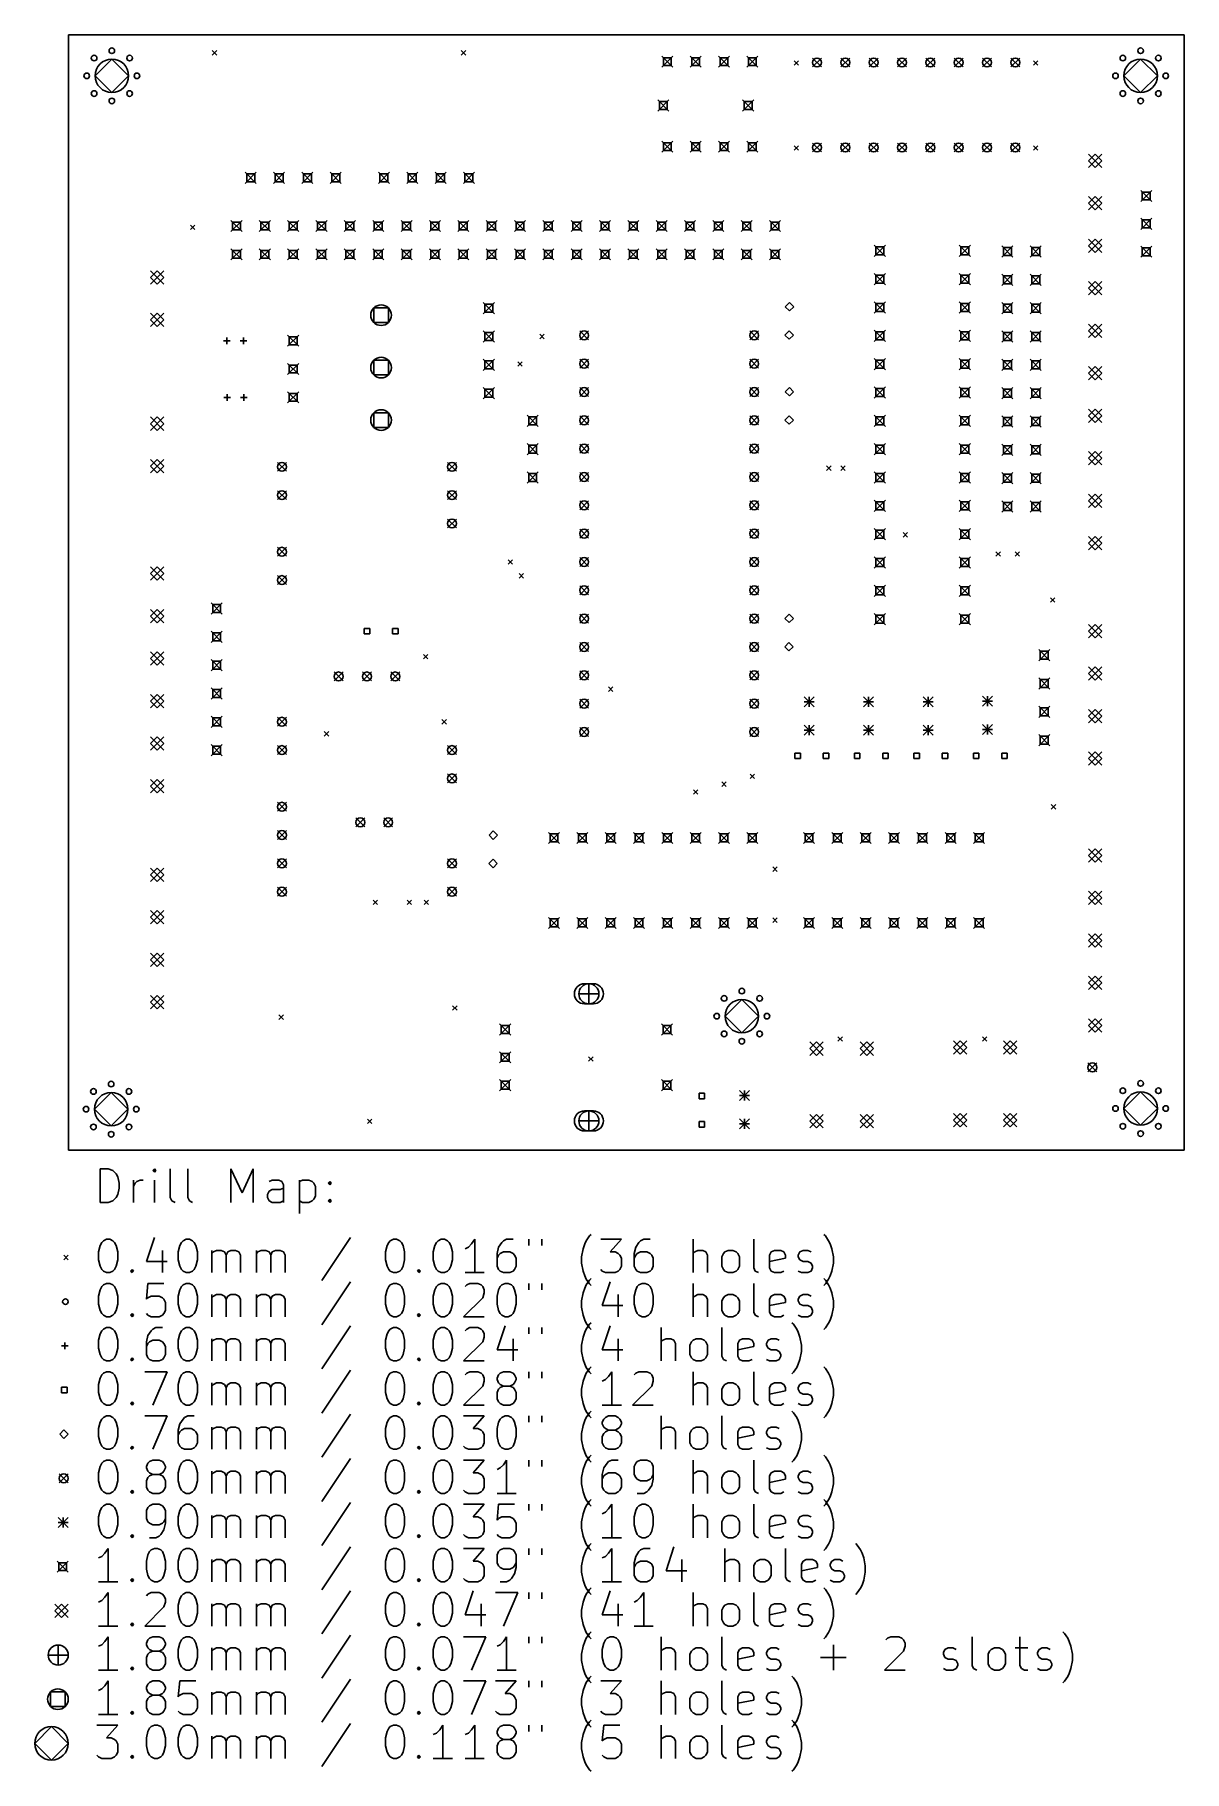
# Model space of a CAD drawing. Extents: x 97 to 200, y -195 to -40.
import ezdxf

# ---------------------------------------------------------------- set-up
doc = ezdxf.new("R2010")
doc.units = 0
doc.layers.add('BLACK', color=7, linetype='CONTINUOUS')

msp = doc.modelspace()

# ---------------------------------------------------------------- linework, layer by layer
at = {"layer": 'BLACK', "linetype": 'CONTINUOUS'}
for p, q in [((100, -39.75), (200, -39.75)), ((100, -39.75), (100, -139.75)), ((200, -139.75), (200, -39.75)), ((103.886, -41.934), (102.386, -43.434)), ((105.386, -43.434), (103.886, -41.934)), ((112.881, -41.1766), (113.281, -41.5766)), ((113.281, -41.1766), (112.881, -41.5766)), ((135.207, -41.1766), (135.607, -41.5766)), ((135.607, -41.1766), (135.207, -41.5766)), ((153.17, -41.664), (154.17, -42.664)), ((154.17, -41.664), (153.17, -42.664)), ((154.024, -41.8104), (153.316, -41.8104)), ((153.316, -41.8104), (153.316, -42.5176)), ((154.024, -42.5176), (154.024, -41.8104)), ((155.71, -41.664), (156.71, -42.664)), ((156.71, -41.664), (155.71, -42.664)), ((156.564, -41.8104), (155.856, -41.8104)), ((155.856, -41.8104), (155.856, -42.5176)), ((156.564, -42.5176), (156.564, -41.8104)), ((158.25, -41.664), (159.25, -42.664)), ((159.25, -41.664), (158.25, -42.664)), ((159.104, -41.8104), (158.396, -41.8104)), ((158.396, -41.8104), (158.396, -42.5176)), ((159.104, -42.5176), (159.104, -41.8104)), ((160.79, -41.664), (161.79, -42.664)), ((161.79, -41.664), (160.79, -42.664)), ((161.644, -41.8104), (160.936, -41.8104)), ((160.936, -41.8104), (160.936, -42.5176)), ((161.644, -42.5176), (161.644, -41.8104)), ((166.68, -41.84), (167.48, -42.64)), ((167.48, -41.84), (166.68, -42.64)), ((169.22, -41.84), (170.02, -42.64)), ((170.02, -41.84), (169.22, -42.64)), ((171.76, -41.84), (172.56, -42.64)), ((172.56, -41.84), (171.76, -42.64)), ((174.3, -41.84), (175.1, -42.64)), ((175.1, -41.84), (174.3, -42.64)), ((176.84, -41.84), (177.64, -42.64)), ((177.64, -41.84), (176.84, -42.64)), ((179.38, -41.84), (180.18, -42.64)), ((180.18, -41.84), (179.38, -42.64)), ((181.92, -41.84), (182.72, -42.64)), ((182.72, -41.84), (181.92, -42.64)), ((184.46, -41.84), (185.26, -42.64)), ((185.26, -41.84), (184.46, -42.64)), ((196.088, -41.934), (194.588, -43.434)), ((197.588, -43.434), (196.088, -41.934)), ((102.386, -43.434), (103.886, -44.934)), ((103.886, -44.934), (105.386, -43.434)), ((153.316, -42.5176), (154.024, -42.5176)), ((155.856, -42.5176), (156.564, -42.5176)), ((158.396, -42.5176), (159.104, -42.5176)), ((160.936, -42.5176), (161.644, -42.5176)), ((165.027, -42.091), (165.427, -42.491)), ((165.427, -42.091), (165.027, -42.491)), ((186.49, -42.091), (186.89, -42.491)), ((186.89, -42.091), (186.49, -42.491)), ((194.588, -43.434), (196.088, -44.934)), ((196.088, -44.934), (197.588, -43.434)), ((152.809, -45.601), (153.809, -46.601)), ((153.809, -45.601), (152.809, -46.601)), ((153.663, -45.7474), (152.955, -45.7474)), ((152.955, -45.7474), (152.955, -46.4546)), ((152.955, -46.4546), (153.663, -46.4546)), ((153.663, -46.4546), (153.663, -45.7474)), ((160.409, -45.601), (161.409, -46.601)), ((161.409, -45.601), (160.409, -46.601)), ((161.263, -45.7474), (160.555, -45.7474)), ((160.555, -45.7474), (160.555, -46.4546)), ((160.555, -46.4546), (161.263, -46.4546)), ((161.263, -46.4546), (161.263, -45.7474)), ((153.17, -49.284), (154.17, -50.284)), ((154.17, -49.284), (153.17, -50.284)), ((154.024, -49.4304), (153.316, -49.4304)), ((153.316, -49.4304), (153.316, -50.1376)), ((154.024, -50.1376), (154.024, -49.4304)), ((155.71, -49.284), (156.71, -50.284)), ((156.71, -49.284), (155.71, -50.284)), ((156.564, -49.4304), (155.856, -49.4304)), ((155.856, -49.4304), (155.856, -50.1376)), ((156.564, -50.1376), (156.564, -49.4304)), ((158.25, -49.284), (159.25, -50.284)), ((159.25, -49.284), (158.25, -50.284)), ((159.104, -49.4304), (158.396, -49.4304)), ((158.396, -49.4304), (158.396, -50.1376)), ((159.104, -50.1376), (159.104, -49.4304)), ((160.79, -49.284), (161.79, -50.284)), ((161.79, -49.284), (160.79, -50.284)), ((161.644, -49.4304), (160.936, -49.4304)), ((160.936, -49.4304), (160.936, -50.1376)), ((161.644, -50.1376), (161.644, -49.4304)), ((165.027, -49.711), (165.427, -50.111)), ((165.427, -49.711), (165.027, -50.111)), ((166.68, -49.46), (167.48, -50.26)), ((167.48, -49.46), (166.68, -50.26)), ((169.22, -49.46), (170.02, -50.26)), ((170.02, -49.46), (169.22, -50.26)), ((171.76, -49.46), (172.56, -50.26)), ((172.56, -49.46), (171.76, -50.26)), ((174.3, -49.46), (175.1, -50.26)), ((175.1, -49.46), (174.3, -50.26)), ((176.84, -49.46), (177.64, -50.26)), ((177.64, -49.46), (176.84, -50.26)), ((179.38, -49.46), (180.18, -50.26)), ((180.18, -49.46), (179.38, -50.26)), ((181.92, -49.46), (182.72, -50.26)), ((182.72, -49.46), (181.92, -50.26)), ((184.46, -49.46), (185.26, -50.26)), ((185.26, -49.46), (184.46, -50.26)), ((186.49, -49.711), (186.89, -50.111)), ((186.89, -49.711), (186.49, -50.111)), ((153.316, -50.1376), (154.024, -50.1376)), ((155.856, -50.1376), (156.564, -50.1376)), ((158.396, -50.1376), (159.104, -50.1376)), ((160.936, -50.1376), (161.644, -50.1376)), ((191.424, -50.45), (192.624, -51.65)), ((192.624, -50.45), (191.424, -51.65)), ((192.024, -50.45), (191.424, -51.05)), ((191.424, -51.05), (192.024, -51.65)), ((192.624, -51.05), (192.024, -50.45)), ((192.024, -51.65), (192.624, -51.05)), ((115.832, -52.078), (116.832, -53.078)), ((116.832, -52.078), (115.832, -53.078)), ((116.686, -52.2244), (115.978, -52.2244)), ((115.978, -52.2244), (115.978, -52.9316)), ((115.978, -52.9316), (116.686, -52.9316)), ((116.686, -52.9316), (116.686, -52.2244)), ((118.372, -52.078), (119.372, -53.078)), ((119.372, -52.078), (118.372, -53.078)), ((119.226, -52.2244), (118.518, -52.2244)), ((118.518, -52.2244), (118.518, -52.9316)), ((118.518, -52.9316), (119.226, -52.9316)), ((119.226, -52.9316), (119.226, -52.2244)), ((120.912, -52.078), (121.912, -53.078)), ((121.912, -52.078), (120.912, -53.078)), ((121.766, -52.2244), (121.058, -52.2244)), ((121.058, -52.2244), (121.058, -52.9316)), ((121.058, -52.9316), (121.766, -52.9316)), ((121.766, -52.9316), (121.766, -52.2244)), ((123.452, -52.078), (124.452, -53.078)), ((124.452, -52.078), (123.452, -53.078)), ((124.306, -52.2244), (123.598, -52.2244)), ((123.598, -52.2244), (123.598, -52.9316)), ((123.598, -52.9316), (124.306, -52.9316)), ((124.306, -52.9316), (124.306, -52.2244)), ((127.77, -52.078), (128.77, -53.078)), ((128.77, -52.078), (127.77, -53.078)), ((128.624, -52.2244), (127.916, -52.2244)), ((127.916, -52.2244), (127.916, -52.9316)), ((127.916, -52.9316), (128.624, -52.9316)), ((128.624, -52.9316), (128.624, -52.2244)), ((130.31, -52.078), (131.31, -53.078)), ((131.31, -52.078), (130.31, -53.078)), ((131.164, -52.2244), (130.456, -52.2244)), ((130.456, -52.2244), (130.456, -52.9316)), ((130.456, -52.9316), (131.164, -52.9316)), ((131.164, -52.9316), (131.164, -52.2244)), ((132.85, -52.078), (133.85, -53.078)), ((133.85, -52.078), (132.85, -53.078)), ((133.704, -52.2244), (132.996, -52.2244)), ((132.996, -52.2244), (132.996, -52.9316)), ((132.996, -52.9316), (133.704, -52.9316)), ((133.704, -52.9316), (133.704, -52.2244)), ((135.39, -52.078), (136.39, -53.078)), ((136.39, -52.078), (135.39, -53.078)), ((136.244, -52.2244), (135.536, -52.2244)), ((135.536, -52.2244), (135.536, -52.9316)), ((135.536, -52.9316), (136.244, -52.9316)), ((136.244, -52.9316), (136.244, -52.2244)), ((191.424, -54.26), (192.624, -55.46)), ((192.624, -54.26), (191.424, -55.46)), ((192.024, -54.26), (191.424, -54.86)), ((192.624, -54.86), (192.024, -54.26)), ((196.096, -53.7055), (197.096, -54.7055)), ((197.096, -53.7055), (196.096, -54.7055)), ((196.95, -53.8519), (196.242, -53.8519)), ((196.242, -53.8519), (196.242, -54.5591)), ((196.95, -54.5591), (196.95, -53.8519)), ((191.424, -54.86), (192.024, -55.46)), ((192.024, -55.46), (192.624, -54.86)), ((196.242, -54.5591), (196.95, -54.5591)), ((110.925, -56.823), (111.325, -57.223)), ((111.325, -56.823), (110.925, -57.223)), ((114.562, -56.396), (115.562, -57.396)), ((115.562, -56.396), (114.562, -57.396)), ((115.416, -56.5424), (114.708, -56.5424)), ((114.708, -56.5424), (114.708, -57.2496)), ((114.708, -57.2496), (115.416, -57.2496)), ((115.416, -57.2496), (115.416, -56.5424)), ((117.102, -56.396), (118.102, -57.396)), ((118.102, -56.396), (117.102, -57.396)), ((117.956, -56.5424), (117.248, -56.5424)), ((117.248, -56.5424), (117.248, -57.2496)), ((117.248, -57.2496), (117.956, -57.2496)), ((117.956, -57.2496), (117.956, -56.5424)), ((119.642, -56.396), (120.642, -57.396)), ((120.642, -56.396), (119.642, -57.396)), ((120.496, -56.5424), (119.788, -56.5424)), ((119.788, -56.5424), (119.788, -57.2496)), ((119.788, -57.2496), (120.496, -57.2496)), ((120.496, -57.2496), (120.496, -56.5424)), ((122.182, -56.396), (123.182, -57.396)), ((123.182, -56.396), (122.182, -57.396)), ((123.036, -56.5424), (122.328, -56.5424)), ((122.328, -56.5424), (122.328, -57.2496)), ((122.328, -57.2496), (123.036, -57.2496)), ((123.036, -57.2496), (123.036, -56.5424)), ((124.722, -56.396), (125.722, -57.396)), ((125.722, -56.396), (124.722, -57.396)), ((125.576, -56.5424), (124.868, -56.5424)), ((124.868, -56.5424), (124.868, -57.2496)), ((124.868, -57.2496), (125.576, -57.2496)), ((125.576, -57.2496), (125.576, -56.5424)), ((127.262, -56.396), (128.262, -57.396)), ((128.262, -56.396), (127.262, -57.396)), ((128.116, -56.5424), (127.408, -56.5424)), ((127.408, -56.5424), (127.408, -57.2496)), ((127.408, -57.2496), (128.116, -57.2496)), ((128.116, -57.2496), (128.116, -56.5424)), ((129.802, -56.396), (130.802, -57.396)), ((130.802, -56.396), (129.802, -57.396)), ((130.656, -56.5424), (129.948, -56.5424)), ((129.948, -56.5424), (129.948, -57.2496)), ((129.948, -57.2496), (130.656, -57.2496)), ((130.656, -57.2496), (130.656, -56.5424)), ((132.342, -56.396), (133.342, -57.396)), ((133.342, -56.396), (132.342, -57.396)), ((133.196, -56.5424), (132.488, -56.5424)), ((132.488, -56.5424), (132.488, -57.2496)), ((132.488, -57.2496), (133.196, -57.2496)), ((133.196, -57.2496), (133.196, -56.5424)), ((134.882, -56.396), (135.882, -57.396)), ((135.882, -56.396), (134.882, -57.396)), ((135.736, -56.5424), (135.028, -56.5424)), ((135.028, -56.5424), (135.028, -57.2496)), ((135.028, -57.2496), (135.736, -57.2496)), ((135.736, -57.2496), (135.736, -56.5424)), ((137.422, -56.396), (138.422, -57.396)), ((138.422, -56.396), (137.422, -57.396)), ((138.276, -56.5424), (137.568, -56.5424)), ((137.568, -56.5424), (137.568, -57.2496)), ((137.568, -57.2496), (138.276, -57.2496)), ((138.276, -57.2496), (138.276, -56.5424)), ((139.962, -56.396), (140.962, -57.396)), ((140.962, -56.396), (139.962, -57.396)), ((140.816, -56.5424), (140.108, -56.5424)), ((140.108, -56.5424), (140.108, -57.2496)), ((140.108, -57.2496), (140.816, -57.2496)), ((140.816, -57.2496), (140.816, -56.5424)), ((142.502, -56.396), (143.502, -57.396)), ((143.502, -56.396), (142.502, -57.396)), ((143.356, -56.5424), (142.648, -56.5424)), ((142.648, -56.5424), (142.648, -57.2496)), ((142.648, -57.2496), (143.356, -57.2496)), ((143.356, -57.2496), (143.356, -56.5424)), ((145.042, -56.396), (146.042, -57.396)), ((146.042, -56.396), (145.042, -57.396)), ((145.896, -56.5424), (145.188, -56.5424)), ((145.188, -56.5424), (145.188, -57.2496)), ((145.188, -57.2496), (145.896, -57.2496)), ((145.896, -57.2496), (145.896, -56.5424)), ((147.582, -56.396), (148.582, -57.396)), ((148.582, -56.396), (147.582, -57.396)), ((148.436, -56.5424), (147.728, -56.5424)), ((147.728, -56.5424), (147.728, -57.2496)), ((147.728, -57.2496), (148.436, -57.2496)), ((148.436, -57.2496), (148.436, -56.5424)), ((150.122, -56.396), (151.122, -57.396)), ((151.122, -56.396), (150.122, -57.396)), ((150.976, -56.5424), (150.268, -56.5424)), ((150.268, -56.5424), (150.268, -57.2496)), ((150.268, -57.2496), (150.976, -57.2496)), ((150.976, -57.2496), (150.976, -56.5424)), ((152.662, -56.396), (153.662, -57.396)), ((153.662, -56.396), (152.662, -57.396)), ((153.516, -56.5424), (152.808, -56.5424)), ((152.808, -56.5424), (152.808, -57.2496)), ((152.808, -57.2496), (153.516, -57.2496)), ((153.516, -57.2496), (153.516, -56.5424)), ((155.202, -56.396), (156.202, -57.396)), ((156.202, -56.396), (155.202, -57.396)), ((156.056, -56.5424), (155.348, -56.5424)), ((155.348, -56.5424), (155.348, -57.2496)), ((155.348, -57.2496), (156.056, -57.2496)), ((156.056, -57.2496), (156.056, -56.5424)), ((157.742, -56.396), (158.742, -57.396)), ((158.742, -56.396), (157.742, -57.396)), ((158.596, -56.5424), (157.888, -56.5424)), ((157.888, -56.5424), (157.888, -57.2496)), ((157.888, -57.2496), (158.596, -57.2496)), ((158.596, -57.2496), (158.596, -56.5424)), ((160.282, -56.396), (161.282, -57.396)), ((161.282, -56.396), (160.282, -57.396)), ((161.136, -56.5424), (160.428, -56.5424)), ((160.428, -56.5424), (160.428, -57.2496)), ((160.428, -57.2496), (161.136, -57.2496)), ((161.136, -57.2496), (161.136, -56.5424)), ((162.822, -56.396), (163.822, -57.396)), ((163.822, -56.396), (162.822, -57.396)), ((163.676, -56.5424), (162.968, -56.5424)), ((162.968, -56.5424), (162.968, -57.2496)), ((162.968, -57.2496), (163.676, -57.2496)), ((163.676, -57.2496), (163.676, -56.5424)), ((196.096, -56.2055), (197.096, -57.2055)), ((197.096, -56.2055), (196.096, -57.2055)), ((196.95, -56.3519), (196.242, -56.3519)), ((196.242, -56.3519), (196.242, -57.0591)), ((196.242, -57.0591), (196.95, -57.0591)), ((196.95, -57.0591), (196.95, -56.3519)), ((114.562, -58.936), (115.562, -59.936)), ((115.562, -58.936), (114.562, -59.936)), ((115.416, -59.0824), (114.708, -59.0824)), ((114.708, -59.0824), (114.708, -59.7896)), ((115.416, -59.7896), (115.416, -59.0824)), ((117.102, -58.936), (118.102, -59.936)), ((118.102, -58.936), (117.102, -59.936)), ((117.956, -59.0824), (117.248, -59.0824)), ((117.248, -59.0824), (117.248, -59.7896)), ((117.956, -59.7896), (117.956, -59.0824)), ((119.642, -58.936), (120.642, -59.936)), ((120.642, -58.936), (119.642, -59.936)), ((120.496, -59.0824), (119.788, -59.0824)), ((119.788, -59.0824), (119.788, -59.7896)), ((120.496, -59.7896), (120.496, -59.0824)), ((122.182, -58.936), (123.182, -59.936)), ((123.182, -58.936), (122.182, -59.936)), ((123.036, -59.0824), (122.328, -59.0824)), ((122.328, -59.0824), (122.328, -59.7896)), ((123.036, -59.7896), (123.036, -59.0824)), ((124.722, -58.936), (125.722, -59.936)), ((125.722, -58.936), (124.722, -59.936)), ((125.576, -59.0824), (124.868, -59.0824)), ((124.868, -59.0824), (124.868, -59.7896)), ((125.576, -59.7896), (125.576, -59.0824)), ((127.262, -58.936), (128.262, -59.936)), ((128.262, -58.936), (127.262, -59.936)), ((128.116, -59.0824), (127.408, -59.0824)), ((127.408, -59.0824), (127.408, -59.7896)), ((128.116, -59.7896), (128.116, -59.0824)), ((129.802, -58.936), (130.802, -59.936)), ((130.802, -58.936), (129.802, -59.936)), ((130.656, -59.0824), (129.948, -59.0824)), ((129.948, -59.0824), (129.948, -59.7896)), ((130.656, -59.7896), (130.656, -59.0824)), ((132.342, -58.936), (133.342, -59.936)), ((133.342, -58.936), (132.342, -59.936)), ((133.196, -59.0824), (132.488, -59.0824)), ((132.488, -59.0824), (132.488, -59.7896)), ((133.196, -59.7896), (133.196, -59.0824)), ((134.882, -58.936), (135.882, -59.936)), ((135.882, -58.936), (134.882, -59.936)), ((135.736, -59.0824), (135.028, -59.0824)), ((135.028, -59.0824), (135.028, -59.7896)), ((135.736, -59.7896), (135.736, -59.0824)), ((137.422, -58.936), (138.422, -59.936)), ((138.422, -58.936), (137.422, -59.936)), ((138.276, -59.0824), (137.568, -59.0824)), ((137.568, -59.0824), (137.568, -59.7896)), ((138.276, -59.7896), (138.276, -59.0824)), ((139.962, -58.936), (140.962, -59.936)), ((140.962, -58.936), (139.962, -59.936)), ((140.816, -59.0824), (140.108, -59.0824)), ((140.108, -59.0824), (140.108, -59.7896)), ((140.816, -59.7896), (140.816, -59.0824)), ((142.502, -58.936), (143.502, -59.936)), ((143.502, -58.936), (142.502, -59.936)), ((143.356, -59.0824), (142.648, -59.0824)), ((142.648, -59.0824), (142.648, -59.7896)), ((143.356, -59.7896), (143.356, -59.0824)), ((145.042, -58.936), (146.042, -59.936)), ((146.042, -58.936), (145.042, -59.936)), ((145.896, -59.0824), (145.188, -59.0824)), ((145.188, -59.0824), (145.188, -59.7896)), ((145.896, -59.7896), (145.896, -59.0824)), ((147.582, -58.936), (148.582, -59.936)), ((148.582, -58.936), (147.582, -59.936)), ((148.436, -59.0824), (147.728, -59.0824)), ((147.728, -59.0824), (147.728, -59.7896)), ((148.436, -59.7896), (148.436, -59.0824)), ((150.122, -58.936), (151.122, -59.936)), ((151.122, -58.936), (150.122, -59.936)), ((150.976, -59.0824), (150.268, -59.0824)), ((150.268, -59.0824), (150.268, -59.7896)), ((150.976, -59.7896), (150.976, -59.0824)), ((152.662, -58.936), (153.662, -59.936)), ((153.662, -58.936), (152.662, -59.936)), ((153.516, -59.0824), (152.808, -59.0824)), ((152.808, -59.0824), (152.808, -59.7896)), ((153.516, -59.7896), (153.516, -59.0824)), ((155.202, -58.936), (156.202, -59.936)), ((156.202, -58.936), (155.202, -59.936)), ((156.056, -59.0824), (155.348, -59.0824)), ((155.348, -59.0824), (155.348, -59.7896)), ((156.056, -59.7896), (156.056, -59.0824)), ((157.742, -58.936), (158.742, -59.936)), ((158.742, -58.936), (157.742, -59.936)), ((158.596, -59.0824), (157.888, -59.0824)), ((157.888, -59.0824), (157.888, -59.7896)), ((158.596, -59.7896), (158.596, -59.0824)), ((160.282, -58.936), (161.282, -59.936)), ((161.282, -58.936), (160.282, -59.936)), ((161.136, -59.0824), (160.428, -59.0824)), ((160.428, -59.0824), (160.428, -59.7896)), ((161.136, -59.7896), (161.136, -59.0824)), ((162.822, -58.936), (163.822, -59.936)), ((163.822, -58.936), (162.822, -59.936)), ((163.676, -59.0824), (162.968, -59.0824)), ((162.968, -59.0824), (162.968, -59.7896)), ((163.676, -59.7896), (163.676, -59.0824)), ((172.22, -58.62), (173.22, -59.62)), ((173.22, -58.62), (172.22, -59.62)), ((173.074, -58.7664), (172.366, -58.7664)), ((172.366, -58.7664), (172.366, -59.4736)), ((173.074, -59.4736), (173.074, -58.7664)), ((179.84, -58.62), (180.84, -59.62)), ((180.84, -58.62), (179.84, -59.62)), ((180.694, -58.7664), (179.986, -58.7664)), ((179.986, -58.7664), (179.986, -59.4736)), ((180.694, -59.4736), (180.694, -58.7664)), ((183.65, -58.682), (184.65, -59.682)), ((184.65, -58.682), (183.65, -59.682)), ((184.504, -58.8284), (183.796, -58.8284)), ((183.796, -58.8284), (183.796, -59.5356)), ((184.504, -59.5356), (184.504, -58.8284)), ((186.19, -58.682), (187.19, -59.682)), ((187.19, -58.682), (186.19, -59.682)), ((187.044, -58.8284), (186.336, -58.8284)), ((186.336, -58.8284), (186.336, -59.5356)), ((187.044, -59.5356), (187.044, -58.8284)), ((191.424, -58.07), (192.624, -59.27)), ((192.624, -58.07), (191.424, -59.27)), ((192.024, -58.07), (191.424, -58.67)), ((191.424, -58.67), (192.024, -59.27)), ((192.624, -58.67), (192.024, -58.07)), ((192.024, -59.27), (192.624, -58.67)), ((196.096, -58.7055), (197.096, -59.7055)), ((197.096, -58.7055), (196.096, -59.7055)), ((196.95, -58.8519), (196.242, -58.8519)), ((196.242, -58.8519), (196.242, -59.5591)), ((196.95, -59.5591), (196.95, -58.8519)), ((114.708, -59.7896), (115.416, -59.7896)), ((117.248, -59.7896), (117.956, -59.7896)), ((119.788, -59.7896), (120.496, -59.7896)), ((122.328, -59.7896), (123.036, -59.7896)), ((124.868, -59.7896), (125.576, -59.7896)), ((127.408, -59.7896), (128.116, -59.7896)), ((129.948, -59.7896), (130.656, -59.7896)), ((132.488, -59.7896), (133.196, -59.7896)), ((135.028, -59.7896), (135.736, -59.7896)), ((137.568, -59.7896), (138.276, -59.7896)), ((140.108, -59.7896), (140.816, -59.7896)), ((142.648, -59.7896), (143.356, -59.7896)), ((145.188, -59.7896), (145.896, -59.7896)), ((147.728, -59.7896), (148.436, -59.7896)), ((150.268, -59.7896), (150.976, -59.7896)), ((152.808, -59.7896), (153.516, -59.7896)), ((155.348, -59.7896), (156.056, -59.7896)), ((157.888, -59.7896), (158.596, -59.7896)), ((160.428, -59.7896), (161.136, -59.7896)), ((162.968, -59.7896), (163.676, -59.7896)), ((172.366, -59.4736), (173.074, -59.4736)), ((179.986, -59.4736), (180.694, -59.4736)), ((183.796, -59.5356), (184.504, -59.5356)), ((186.336, -59.5356), (187.044, -59.5356)), ((196.242, -59.5591), (196.95, -59.5591)), ((107.35, -60.91), (108.55, -62.11)), ((108.55, -60.91), (107.35, -62.11)), ((107.95, -60.91), (107.35, -61.51)), ((107.35, -61.51), (107.95, -62.11)), ((108.55, -61.51), (107.95, -60.91)), ((107.95, -62.11), (108.55, -61.51)), ((172.22, -61.16), (173.22, -62.16)), ((173.22, -61.16), (172.22, -62.16)), ((173.074, -61.3064), (172.366, -61.3064)), ((172.366, -61.3064), (172.366, -62.0136)), ((172.366, -62.0136), (173.074, -62.0136)), ((173.074, -62.0136), (173.074, -61.3064)), ((179.84, -61.16), (180.84, -62.16)), ((180.84, -61.16), (179.84, -62.16)), ((180.694, -61.3064), (179.986, -61.3064)), ((179.986, -61.3064), (179.986, -62.0136)), ((179.986, -62.0136), (180.694, -62.0136)), ((180.694, -62.0136), (180.694, -61.3064)), ((183.65, -61.222), (184.65, -62.222)), ((184.65, -61.222), (183.65, -62.222)), ((184.504, -61.3684), (183.796, -61.3684)), ((183.796, -61.3684), (183.796, -62.0756)), ((183.796, -62.0756), (184.504, -62.0756)), ((184.504, -62.0756), (184.504, -61.3684)), ((186.19, -61.222), (187.19, -62.222)), ((187.19, -61.222), (186.19, -62.222)), ((187.044, -61.3684), (186.336, -61.3684)), ((186.336, -61.3684), (186.336, -62.0756)), ((186.336, -62.0756), (187.044, -62.0756)), ((187.044, -62.0756), (187.044, -61.3684)), ((191.424, -61.88), (192.624, -63.08)), ((192.624, -61.88), (191.424, -63.08)), ((192.024, -61.88), (191.424, -62.48)), ((192.624, -62.48), (192.024, -61.88)), ((137.168, -63.762), (138.168, -64.762)), ((138.168, -63.762), (137.168, -64.762)), ((164.617, -63.754), (164.236, -64.135)), ((164.998, -64.135), (164.617, -63.754)), ((172.22, -63.7), (173.22, -64.7)), ((173.22, -63.7), (172.22, -64.7)), ((179.84, -63.7), (180.84, -64.7)), ((180.84, -63.7), (179.84, -64.7)), ((183.65, -63.762), (184.65, -64.762)), ((184.65, -63.762), (183.65, -64.762)), ((186.19, -63.762), (187.19, -64.762)), ((187.19, -63.762), (186.19, -64.762)), ((191.424, -62.48), (192.024, -63.08)), ((192.024, -63.08), (192.624, -62.48)), ((107.35, -64.72), (108.55, -65.92)), ((108.55, -64.72), (107.35, -65.92)), ((107.95, -64.72), (107.35, -65.32)), ((107.35, -65.32), (107.95, -65.92)), ((108.55, -65.32), (107.95, -64.72)), ((107.95, -65.92), (108.55, -65.32)), ((128.67, -64.2409), (127.362, -64.2409)), ((127.362, -64.2409), (127.362, -65.5491)), ((128.67, -65.5491), (128.67, -64.2409)), ((138.022, -63.9084), (137.314, -63.9084)), ((137.314, -63.9084), (137.314, -64.6156)), ((137.314, -64.6156), (138.022, -64.6156)), ((138.022, -64.6156), (138.022, -63.9084)), ((164.236, -64.135), (164.617, -64.516)), ((164.617, -64.516), (164.998, -64.135)), ((173.074, -63.8464), (172.366, -63.8464)), ((172.366, -63.8464), (172.366, -64.5536)), ((172.366, -64.5536), (173.074, -64.5536)), ((173.074, -64.5536), (173.074, -63.8464)), ((180.694, -63.8464), (179.986, -63.8464)), ((179.986, -63.8464), (179.986, -64.5536)), ((179.986, -64.5536), (180.694, -64.5536)), ((180.694, -64.5536), (180.694, -63.8464)), ((184.504, -63.9084), (183.796, -63.9084)), ((183.796, -63.9084), (183.796, -64.6156)), ((183.796, -64.6156), (184.504, -64.6156)), ((184.504, -64.6156), (184.504, -63.9084)), ((187.044, -63.9084), (186.336, -63.9084)), ((186.336, -63.9084), (186.336, -64.6156)), ((186.336, -64.6156), (187.044, -64.6156)), ((187.044, -64.6156), (187.044, -63.9084)), ((114.197, -66.883), (114.197, -67.483)), ((115.697, -66.883), (115.697, -67.483)), ((119.642, -66.683), (120.642, -67.683)), ((120.642, -66.683), (119.642, -67.683)), ((120.496, -66.8294), (119.788, -66.8294)), ((119.788, -66.8294), (119.788, -67.5366)), ((120.496, -67.5366), (120.496, -66.8294)), ((127.362, -65.5491), (128.67, -65.5491)), ((137.168, -66.302), (138.168, -67.302)), ((138.168, -66.302), (137.168, -67.302)), ((138.022, -66.4484), (137.314, -66.4484)), ((137.314, -66.4484), (137.314, -67.1556)), ((138.022, -67.1556), (138.022, -66.4484)), ((142.231, -66.602), (142.63, -67.002)), ((142.63, -66.602), (142.231, -67.002)), ((145.815, -66.3004), (146.615, -67.1004)), ((146.615, -66.3004), (145.815, -67.1004)), ((161.055, -66.3004), (161.855, -67.1004)), ((161.855, -66.3004), (161.055, -67.1004)), ((164.597, -66.294), (164.216, -66.675)), ((164.216, -66.675), (164.597, -67.056)), ((164.978, -66.675), (164.597, -66.294)), ((164.597, -67.056), (164.978, -66.675)), ((172.22, -66.24), (173.22, -67.24)), ((173.22, -66.24), (172.22, -67.24)), ((173.074, -66.3864), (172.366, -66.3864)), ((172.366, -66.3864), (172.366, -67.0936)), ((173.074, -67.0936), (173.074, -66.3864)), ((179.84, -66.24), (180.84, -67.24)), ((180.84, -66.24), (179.84, -67.24)), ((180.694, -66.3864), (179.986, -66.3864)), ((179.986, -66.3864), (179.986, -67.0936)), ((180.694, -67.0936), (180.694, -66.3864)), ((183.65, -66.302), (184.65, -67.302)), ((184.65, -66.302), (183.65, -67.302)), ((184.504, -66.4484), (183.796, -66.4484)), ((183.796, -66.4484), (183.796, -67.1556)), ((184.504, -67.1556), (184.504, -66.4484)), ((186.19, -66.302), (187.19, -67.302)), ((187.19, -66.302), (186.19, -67.302)), ((187.044, -66.4484), (186.336, -66.4484)), ((186.336, -66.4484), (186.336, -67.1556)), ((187.044, -67.1556), (187.044, -66.4484)), ((191.424, -65.69), (192.624, -66.89)), ((192.624, -65.69), (191.424, -66.89)), ((192.024, -65.69), (191.424, -66.29)), ((191.424, -66.29), (192.024, -66.89)), ((192.624, -66.29), (192.024, -65.69)), ((192.024, -66.89), (192.624, -66.29)), ((113.897, -67.183), (114.497, -67.183)), ((115.397, -67.183), (115.997, -67.183)), ((119.788, -67.5366), (120.496, -67.5366)), ((137.314, -67.1556), (138.022, -67.1556)), ((172.366, -67.0936), (173.074, -67.0936)), ((179.986, -67.0936), (180.694, -67.0936)), ((183.796, -67.1556), (184.504, -67.1556)), ((186.336, -67.1556), (187.044, -67.1556)), ((119.642, -69.223), (120.642, -70.223)), ((120.642, -69.223), (119.642, -70.223)), ((120.496, -69.3694), (119.788, -69.3694)), ((119.788, -69.3694), (119.788, -70.0766)), ((120.496, -70.0766), (120.496, -69.3694)), ((128.67, -68.9409), (127.362, -68.9409)), ((127.362, -68.9409), (127.362, -70.2491)), ((128.67, -70.2491), (128.67, -68.9409)), ((137.168, -68.842), (138.168, -69.842)), ((138.168, -68.842), (137.168, -69.842)), ((138.022, -68.9884), (137.314, -68.9884)), ((137.314, -68.9884), (137.314, -69.6956)), ((137.314, -69.6956), (138.022, -69.6956)), ((138.022, -69.6956), (138.022, -68.9884)), ((140.262, -69.0785), (140.662, -69.4785)), ((140.662, -69.0785), (140.262, -69.4785)), ((145.815, -68.8404), (146.615, -69.6404)), ((146.615, -68.8404), (145.815, -69.6404)), ((161.055, -68.8404), (161.855, -69.6404)), ((161.855, -68.8404), (161.055, -69.6404)), ((172.22, -68.78), (173.22, -69.78)), ((173.22, -68.78), (172.22, -69.78)), ((173.074, -68.9264), (172.366, -68.9264)), ((172.366, -68.9264), (172.366, -69.6336)), ((172.366, -69.6336), (173.074, -69.6336)), ((173.074, -69.6336), (173.074, -68.9264)), ((179.84, -68.78), (180.84, -69.78)), ((180.84, -68.78), (179.84, -69.78)), ((180.694, -68.9264), (179.986, -68.9264)), ((179.986, -68.9264), (179.986, -69.6336)), ((179.986, -69.6336), (180.694, -69.6336)), ((180.694, -69.6336), (180.694, -68.9264)), ((183.65, -68.842), (184.65, -69.842)), ((184.65, -68.842), (183.65, -69.842)), ((184.504, -68.9884), (183.796, -68.9884)), ((183.796, -68.9884), (183.796, -69.6956)), ((183.796, -69.6956), (184.504, -69.6956)), ((184.504, -69.6956), (184.504, -68.9884)), ((186.19, -68.842), (187.19, -69.842)), ((187.19, -68.842), (186.19, -69.842)), ((187.044, -68.9884), (186.336, -68.9884)), ((186.336, -68.9884), (186.336, -69.6956)), ((186.336, -69.6956), (187.044, -69.6956)), ((187.044, -69.6956), (187.044, -68.9884)), ((191.424, -69.5), (192.624, -70.7)), ((192.624, -69.5), (191.424, -70.7)), ((192.024, -69.5), (191.424, -70.1)), ((192.624, -70.1), (192.024, -69.5)), ((119.788, -70.0766), (120.496, -70.0766)), ((127.362, -70.2491), (128.67, -70.2491)), ((137.168, -71.382), (138.168, -72.382)), ((138.168, -71.382), (137.168, -72.382)), ((138.022, -71.5284), (137.314, -71.5284)), ((137.314, -71.5284), (137.314, -72.2356)), ((138.022, -72.2356), (138.022, -71.5284)), ((145.815, -71.3804), (146.615, -72.1804)), ((146.615, -71.3804), (145.815, -72.1804)), ((161.055, -71.3804), (161.855, -72.1804)), ((161.855, -71.3804), (161.055, -72.1804)), ((164.612, -71.374), (164.231, -71.755)), ((164.993, -71.755), (164.612, -71.374)), ((172.22, -71.32), (173.22, -72.32)), ((173.22, -71.32), (172.22, -72.32)), ((173.074, -71.4664), (172.366, -71.4664)), ((172.366, -71.4664), (172.366, -72.1736)), ((173.074, -72.1736), (173.074, -71.4664)), ((179.84, -71.32), (180.84, -72.32)), ((180.84, -71.32), (179.84, -72.32)), ((180.694, -71.4664), (179.986, -71.4664)), ((179.986, -71.4664), (179.986, -72.1736)), ((180.694, -72.1736), (180.694, -71.4664)), ((183.65, -71.382), (184.65, -72.382)), ((184.65, -71.382), (183.65, -72.382)), ((184.504, -71.5284), (183.796, -71.5284)), ((183.796, -71.5284), (183.796, -72.2356)), ((184.504, -72.2356), (184.504, -71.5284)), ((186.19, -71.382), (187.19, -72.382)), ((187.19, -71.382), (186.19, -72.382)), ((187.044, -71.5284), (186.336, -71.5284)), ((186.336, -71.5284), (186.336, -72.2356)), ((187.044, -72.2356), (187.044, -71.5284)), ((191.424, -70.1), (192.024, -70.7)), ((192.024, -70.7), (192.624, -70.1)), ((113.922, -72.263), (114.522, -72.263)), ((114.222, -71.963), (114.222, -72.563)), ((115.422, -72.263), (116.022, -72.263)), ((115.722, -71.963), (115.722, -72.563)), ((119.642, -71.763), (120.642, -72.763)), ((120.642, -71.763), (119.642, -72.763)), ((120.496, -71.9094), (119.788, -71.9094)), ((119.788, -71.9094), (119.788, -72.6166)), ((119.788, -72.6166), (120.496, -72.6166)), ((120.496, -72.6166), (120.496, -71.9094)), ((137.314, -72.2356), (138.022, -72.2356)), ((164.231, -71.755), (164.612, -72.136)), ((164.612, -72.136), (164.993, -71.755)), ((172.366, -72.1736), (173.074, -72.1736)), ((179.986, -72.1736), (180.694, -72.1736)), ((183.796, -72.2356), (184.504, -72.2356)), ((186.336, -72.2356), (187.044, -72.2356)), ((107.35, -74.02), (108.55, -75.22)), ((108.55, -74.02), (107.35, -75.22)), ((107.95, -74.02), (107.35, -74.62)), ((107.35, -74.62), (107.95, -75.22)), ((108.55, -74.62), (107.95, -74.02)), ((107.95, -75.22), (108.55, -74.62)), ((128.67, -73.6409), (127.362, -73.6409)), ((127.362, -73.6409), (127.362, -74.9491)), ((128.67, -74.9491), (128.67, -73.6409)), ((141.105, -73.8585), (142.105, -74.8585)), ((142.105, -73.8585), (141.105, -74.8585)), ((141.959, -74.0049), (141.251, -74.0049)), ((141.251, -74.0049), (141.251, -74.7121)), ((141.251, -74.7121), (141.959, -74.7121)), ((141.959, -74.7121), (141.959, -74.0049)), ((145.815, -73.9204), (146.615, -74.7204)), ((146.615, -73.9204), (145.815, -74.7204)), ((161.055, -73.9204), (161.855, -74.7204)), ((161.855, -73.9204), (161.055, -74.7204)), ((164.592, -73.914), (164.211, -74.295)), ((164.211, -74.295), (164.592, -74.676)), ((164.973, -74.295), (164.592, -73.914)), ((164.592, -74.676), (164.973, -74.295)), ((172.22, -73.86), (173.22, -74.86)), ((173.22, -73.86), (172.22, -74.86)), ((173.074, -74.0064), (172.366, -74.0064)), ((172.366, -74.0064), (172.366, -74.7136)), ((172.366, -74.7136), (173.074, -74.7136)), ((173.074, -74.7136), (173.074, -74.0064)), ((179.84, -73.86), (180.84, -74.86)), ((180.84, -73.86), (179.84, -74.86)), ((180.694, -74.0064), (179.986, -74.0064)), ((179.986, -74.0064), (179.986, -74.7136)), ((179.986, -74.7136), (180.694, -74.7136)), ((180.694, -74.7136), (180.694, -74.0064)), ((183.65, -73.922), (184.65, -74.922)), ((184.65, -73.922), (183.65, -74.922)), ((184.504, -74.0684), (183.796, -74.0684)), ((183.796, -74.0684), (183.796, -74.7756)), ((184.504, -74.7756), (184.504, -74.0684)), ((186.19, -73.922), (187.19, -74.922)), ((187.19, -73.922), (186.19, -74.922)), ((187.044, -74.0684), (186.336, -74.0684)), ((186.336, -74.0684), (186.336, -74.7756)), ((187.044, -74.7756), (187.044, -74.0684)), ((191.424, -73.31), (192.624, -74.51)), ((192.624, -73.31), (191.424, -74.51)), ((192.024, -73.31), (191.424, -73.91)), ((191.424, -73.91), (192.024, -74.51)), ((192.624, -73.91), (192.024, -73.31)), ((192.024, -74.51), (192.624, -73.91)), ((127.362, -74.9491), (128.67, -74.9491)), ((183.796, -74.7756), (184.504, -74.7756)), ((186.336, -74.7756), (187.044, -74.7756)), ((107.35, -77.83), (108.55, -79.03)), ((108.55, -77.83), (107.35, -79.03)), ((107.95, -77.83), (107.35, -78.43)), ((108.55, -78.43), (107.95, -77.83)), ((141.105, -76.3985), (142.105, -77.3985)), ((142.105, -76.3985), (141.105, -77.3985)), ((141.959, -76.5449), (141.251, -76.5449)), ((141.251, -76.5449), (141.251, -77.2521)), ((141.251, -77.2521), (141.959, -77.2521)), ((141.959, -77.2521), (141.959, -76.5449)), ((145.815, -76.4604), (146.615, -77.2604)), ((146.615, -76.4604), (145.815, -77.2604)), ((161.055, -76.4604), (161.855, -77.2604)), ((161.855, -76.4604), (161.055, -77.2604)), ((172.22, -76.4), (173.22, -77.4)), ((173.22, -76.4), (172.22, -77.4)), ((173.074, -76.5464), (172.366, -76.5464)), ((172.366, -76.5464), (172.366, -77.2536)), ((172.366, -77.2536), (173.074, -77.2536)), ((173.074, -77.2536), (173.074, -76.5464)), ((179.84, -76.4), (180.84, -77.4)), ((180.84, -76.4), (179.84, -77.4)), ((180.694, -76.5464), (179.986, -76.5464)), ((179.986, -76.5464), (179.986, -77.2536)), ((179.986, -77.2536), (180.694, -77.2536)), ((180.694, -77.2536), (180.694, -76.5464)), ((183.65, -76.462), (184.65, -77.462)), ((184.65, -76.462), (183.65, -77.462)), ((184.504, -76.6084), (183.796, -76.6084)), ((183.796, -76.6084), (183.796, -77.3156)), ((183.796, -77.3156), (184.504, -77.3156)), ((184.504, -77.3156), (184.504, -76.6084)), ((186.19, -76.462), (187.19, -77.462)), ((187.19, -76.462), (186.19, -77.462)), ((187.044, -76.6084), (186.336, -76.6084)), ((186.336, -76.6084), (186.336, -77.3156)), ((186.336, -77.3156), (187.044, -77.3156)), ((187.044, -77.3156), (187.044, -76.6084)), ((191.424, -77.12), (192.624, -78.32)), ((192.624, -77.12), (191.424, -78.32)), ((192.024, -77.12), (191.424, -77.72)), ((191.424, -77.72), (192.024, -78.32)), ((192.624, -77.72), (192.024, -77.12)), ((192.024, -78.32), (192.624, -77.72)), ((107.35, -78.43), (107.95, -79.03)), ((107.95, -79.03), (108.55, -78.43)), ((118.726, -78.086), (119.526, -78.886)), ((119.526, -78.086), (118.726, -78.886)), ((133.966, -78.086), (134.766, -78.886)), ((134.766, -78.086), (133.966, -78.886)), ((141.105, -78.9385), (142.105, -79.9385)), ((142.105, -78.9385), (141.105, -79.9385)), ((141.959, -79.0849), (141.251, -79.0849)), ((141.251, -79.0849), (141.251, -79.7921)), ((141.959, -79.7921), (141.959, -79.0849)), ((145.815, -79.0004), (146.615, -79.8004)), ((146.615, -79.0004), (145.815, -79.8004)), ((161.055, -79.0004), (161.855, -79.8004)), ((161.855, -79.0004), (161.055, -79.8004)), ((167.948, -78.413), (168.348, -78.813)), ((168.348, -78.413), (167.948, -78.813)), ((169.218, -78.413), (169.618, -78.813)), ((169.618, -78.413), (169.218, -78.813)), ((172.22, -78.94), (173.22, -79.94)), ((173.22, -78.94), (172.22, -79.94)), ((173.074, -79.0864), (172.366, -79.0864)), ((172.366, -79.0864), (172.366, -79.7936)), ((173.074, -79.7936), (173.074, -79.0864)), ((179.84, -78.94), (180.84, -79.94)), ((180.84, -78.94), (179.84, -79.94)), ((180.694, -79.0864), (179.986, -79.0864)), ((179.986, -79.0864), (179.986, -79.7936)), ((180.694, -79.7936), (180.694, -79.0864)), ((183.65, -79.002), (184.65, -80.002)), ((184.65, -79.002), (183.65, -80.002)), ((184.504, -79.1484), (183.796, -79.1484)), ((183.796, -79.1484), (183.796, -79.8556)), ((184.504, -79.8556), (184.504, -79.1484)), ((186.19, -79.002), (187.19, -80.002)), ((187.19, -79.002), (186.19, -80.002)), ((187.044, -79.1484), (186.336, -79.1484)), ((186.336, -79.1484), (186.336, -79.8556)), ((187.044, -79.8556), (187.044, -79.1484)), ((118.726, -80.626), (119.526, -81.426)), ((119.526, -80.626), (118.726, -81.426)), ((133.966, -80.626), (134.766, -81.426)), ((134.766, -80.626), (133.966, -81.426)), ((141.251, -79.7921), (141.959, -79.7921)), ((172.366, -79.7936), (173.074, -79.7936)), ((179.986, -79.7936), (180.694, -79.7936)), ((183.796, -79.8556), (184.504, -79.8556)), ((186.336, -79.8556), (187.044, -79.8556)), ((191.424, -80.93), (192.624, -82.13)), ((192.624, -80.93), (191.424, -82.13)), ((192.024, -80.93), (191.424, -81.53)), ((192.624, -81.53), (192.024, -80.93)), ((145.815, -81.5404), (146.615, -82.3404)), ((146.615, -81.5404), (145.815, -82.3404)), ((161.055, -81.5404), (161.855, -82.3404)), ((161.855, -81.5404), (161.055, -82.3404)), ((172.22, -81.48), (173.22, -82.48)), ((173.22, -81.48), (172.22, -82.48)), ((173.074, -81.6264), (172.366, -81.6264)), ((172.366, -81.6264), (172.366, -82.3336)), ((172.366, -82.3336), (173.074, -82.3336)), ((173.074, -82.3336), (173.074, -81.6264)), ((179.84, -81.48), (180.84, -82.48)), ((180.84, -81.48), (179.84, -82.48)), ((180.694, -81.6264), (179.986, -81.6264)), ((179.986, -81.6264), (179.986, -82.3336)), ((179.986, -82.3336), (180.694, -82.3336)), ((180.694, -82.3336), (180.694, -81.6264)), ((183.65, -81.542), (184.65, -82.542)), ((184.65, -81.542), (183.65, -82.542)), ((184.504, -81.6884), (183.796, -81.6884)), ((183.796, -81.6884), (183.796, -82.3956)), ((183.796, -82.3956), (184.504, -82.3956)), ((184.504, -82.3956), (184.504, -81.6884)), ((186.19, -81.542), (187.19, -82.542)), ((187.19, -81.542), (186.19, -82.542)), ((187.044, -81.6884), (186.336, -81.6884)), ((186.336, -81.6884), (186.336, -82.3956)), ((186.336, -82.3956), (187.044, -82.3956)), ((187.044, -82.3956), (187.044, -81.6884)), ((191.424, -81.53), (192.024, -82.13)), ((192.024, -82.13), (192.624, -81.53)), ((133.966, -83.166), (134.766, -83.966)), ((134.766, -83.166), (133.966, -83.966)), ((172.22, -84.02), (173.22, -85.02)), ((173.22, -84.02), (172.22, -85.02)), ((179.84, -84.02), (180.84, -85.02)), ((180.84, -84.02), (179.84, -85.02)), ((145.815, -84.0804), (146.615, -84.8804)), ((146.615, -84.0804), (145.815, -84.8804)), ((161.055, -84.0804), (161.855, -84.8804)), ((161.855, -84.0804), (161.055, -84.8804)), ((173.074, -84.1664), (172.366, -84.1664)), ((172.366, -84.1664), (172.366, -84.8736)), ((172.366, -84.8736), (173.074, -84.8736)), ((173.074, -84.8736), (173.074, -84.1664)), ((174.806, -84.382), (175.206, -84.782)), ((175.206, -84.382), (174.806, -84.782)), ((180.694, -84.1664), (179.986, -84.1664)), ((179.986, -84.1664), (179.986, -84.8736)), ((179.986, -84.8736), (180.694, -84.8736)), ((180.694, -84.8736), (180.694, -84.1664)), ((191.424, -84.74), (192.624, -85.94)), ((192.624, -84.74), (191.424, -85.94)), ((192.024, -84.74), (191.424, -85.34)), ((191.424, -85.34), (192.024, -85.94)), ((192.624, -85.34), (192.024, -84.74)), ((192.024, -85.94), (192.624, -85.34)), ((118.726, -85.706), (119.526, -86.506)), ((119.526, -85.706), (118.726, -86.506)), ((139.398, -86.8204), (139.798, -87.2204)), ((139.798, -86.8204), (139.398, -87.2204)), ((145.815, -86.6204), (146.615, -87.4204)), ((146.615, -86.6204), (145.815, -87.4204)), ((161.055, -86.6204), (161.855, -87.4204)), ((161.855, -86.6204), (161.055, -87.4204)), ((172.22, -86.56), (173.22, -87.56)), ((173.22, -86.56), (172.22, -87.56)), ((173.074, -86.7064), (172.366, -86.7064)), ((172.366, -86.7064), (172.366, -87.4136)), ((173.074, -87.4136), (173.074, -86.7064)), ((179.84, -86.56), (180.84, -87.56)), ((180.84, -86.56), (179.84, -87.56)), ((180.694, -86.7064), (179.986, -86.7064)), ((179.986, -86.7064), (179.986, -87.4136)), ((180.694, -87.4136), (180.694, -86.7064)), ((183.124, -86.0965), (183.524, -86.4965)), ((183.524, -86.0965), (183.124, -86.4965)), ((184.839, -86.0965), (185.239, -86.4965)), ((185.239, -86.0965), (184.839, -86.4965)), ((107.35, -87.46), (108.55, -88.66)), ((108.55, -87.46), (107.35, -88.66)), ((107.95, -87.46), (107.35, -88.06)), ((107.35, -88.06), (107.95, -88.66)), ((108.55, -88.06), (107.95, -87.46)), ((107.95, -88.66), (108.55, -88.06)), ((118.726, -88.246), (119.526, -89.046)), ((119.526, -88.246), (118.726, -89.046)), ((140.389, -88.065), (140.789, -88.465)), ((140.789, -88.065), (140.389, -88.465)), ((172.366, -87.4136), (173.074, -87.4136)), ((179.986, -87.4136), (180.694, -87.4136)), ((145.815, -89.1604), (146.615, -89.9604)), ((146.615, -89.1604), (145.815, -89.9604)), ((161.055, -89.1604), (161.855, -89.9604)), ((161.855, -89.1604), (161.055, -89.9604)), ((172.22, -89.1), (173.22, -90.1)), ((173.22, -89.1), (172.22, -90.1)), ((173.074, -89.2464), (172.366, -89.2464)), ((172.366, -89.2464), (172.366, -89.9536)), ((172.366, -89.9536), (173.074, -89.9536)), ((173.074, -89.9536), (173.074, -89.2464)), ((179.84, -89.1), (180.84, -90.1)), ((180.84, -89.1), (179.84, -90.1)), ((180.694, -89.2464), (179.986, -89.2464)), ((179.986, -89.2464), (179.986, -89.9536)), ((179.986, -89.9536), (180.694, -89.9536)), ((180.694, -89.9536), (180.694, -89.2464)), ((188.014, -90.224), (188.414, -90.624)), ((188.414, -90.224), (188.014, -90.624)), ((107.35, -91.27), (108.55, -92.47)), ((108.55, -91.27), (107.35, -92.47)), ((107.95, -91.27), (107.35, -91.87)), ((108.55, -91.87), (107.95, -91.27)), ((112.784, -90.686), (113.784, -91.686)), ((113.784, -90.686), (112.784, -91.686)), ((113.638, -90.8324), (112.93, -90.8324)), ((112.93, -90.8324), (112.93, -91.5396)), ((112.93, -91.5396), (113.638, -91.5396)), ((113.638, -91.5396), (113.638, -90.8324)), ((145.815, -91.7004), (146.615, -92.5004)), ((146.615, -91.7004), (145.815, -92.5004)), ((161.055, -91.7004), (161.855, -92.5004)), ((161.855, -91.7004), (161.055, -92.5004)), ((164.592, -91.694), (164.211, -92.075)), ((164.973, -92.075), (164.592, -91.694)), ((172.22, -91.64), (173.22, -92.64)), ((173.22, -91.64), (172.22, -92.64)), ((173.074, -91.7864), (172.366, -91.7864)), ((172.366, -91.7864), (172.366, -92.4936)), ((173.074, -92.4936), (173.074, -91.7864)), ((179.84, -91.64), (180.84, -92.64)), ((180.84, -91.64), (179.84, -92.64)), ((180.694, -91.7864), (179.986, -91.7864)), ((179.986, -91.7864), (179.986, -92.4936)), ((180.694, -92.4936), (180.694, -91.7864)), ((107.35, -91.87), (107.95, -92.47)), ((107.95, -92.47), (108.55, -91.87)), ((112.784, -93.226), (113.784, -94.226)), ((113.784, -93.226), (112.784, -94.226)), ((113.638, -93.3724), (112.93, -93.3724)), ((112.93, -93.3724), (112.93, -94.0796)), ((113.638, -94.0796), (113.638, -93.3724)), ((126.993, -92.9705), (126.499, -92.9705)), ((126.499, -92.9705), (126.499, -93.4655)), ((126.993, -93.4655), (126.993, -92.9705)), ((129.533, -92.9705), (129.039, -92.9705)), ((129.039, -92.9705), (129.039, -93.4655)), ((129.533, -93.4655), (129.533, -92.9705)), ((164.211, -92.075), (164.592, -92.456)), ((164.592, -92.456), (164.973, -92.075)), ((172.366, -92.4936), (173.074, -92.4936)), ((179.986, -92.4936), (180.694, -92.4936)), ((191.424, -92.618), (192.624, -93.818)), ((192.624, -92.618), (191.424, -93.818)), ((192.024, -92.618), (191.424, -93.218)), ((191.424, -93.218), (192.024, -93.818)), ((192.624, -93.218), (192.024, -92.618)), ((192.024, -93.818), (192.624, -93.218)), ((112.93, -94.0796), (113.638, -94.0796)), ((126.499, -93.4655), (126.993, -93.4655)), ((129.039, -93.4655), (129.533, -93.4655)), ((145.815, -94.2404), (146.615, -95.0404)), ((146.615, -94.2404), (145.815, -95.0404)), ((161.055, -94.2404), (161.855, -95.0404)), ((161.855, -94.2404), (161.055, -95.0404)), ((164.572, -94.234), (164.191, -94.615)), ((164.191, -94.615), (164.572, -94.996)), ((164.953, -94.615), (164.572, -94.234)), ((164.572, -94.996), (164.953, -94.615)), ((186.952, -94.877), (187.952, -95.877)), ((187.952, -94.877), (186.952, -95.877)), ((107.35, -95.08), (108.55, -96.28)), ((108.55, -95.08), (107.35, -96.28)), ((107.95, -95.08), (107.35, -95.68)), ((107.35, -95.68), (107.95, -96.28)), ((108.55, -95.68), (107.95, -95.08)), ((107.95, -96.28), (108.55, -95.68)), ((112.784, -95.766), (113.784, -96.766)), ((113.784, -95.766), (112.784, -96.766)), ((113.638, -95.9124), (112.93, -95.9124)), ((112.93, -95.9124), (112.93, -96.6196)), ((113.638, -96.6196), (113.638, -95.9124)), ((131.816, -95.304), (132.216, -95.704)), ((132.216, -95.304), (131.816, -95.704)), ((187.806, -95.0234), (187.098, -95.0234)), ((187.098, -95.0234), (187.098, -95.7306)), ((187.098, -95.7306), (187.806, -95.7306)), ((187.806, -95.7306), (187.806, -95.0234)), ((191.424, -96.428), (192.624, -97.628)), ((192.624, -96.428), (191.424, -97.628)), ((192.024, -96.428), (191.424, -97.028)), ((192.624, -97.028), (192.024, -96.428)), ((112.93, -96.6196), (113.638, -96.6196)), ((123.806, -96.882), (124.606, -97.682)), ((124.606, -96.882), (123.806, -97.682)), ((126.346, -96.882), (127.146, -97.682)), ((127.146, -96.882), (126.346, -97.682)), ((128.886, -96.882), (129.686, -97.682)), ((129.686, -96.882), (128.886, -97.682)), ((145.815, -96.7804), (146.615, -97.5804)), ((146.615, -96.7804), (145.815, -97.5804)), ((161.055, -96.7804), (161.855, -97.5804)), ((161.855, -96.7804), (161.055, -97.5804)), ((186.952, -97.417), (187.952, -98.417)), ((187.952, -97.417), (186.952, -98.417)), ((187.806, -97.5634), (187.098, -97.5634)), ((187.098, -97.5634), (187.098, -98.2706)), ((187.806, -98.2706), (187.806, -97.5634)), ((191.424, -97.028), (192.024, -97.628)), ((192.024, -97.628), (192.624, -97.028)), ((107.35, -98.89), (108.55, -100.09)), ((108.55, -98.89), (107.35, -100.09)), ((107.95, -98.89), (107.35, -99.49)), ((107.35, -99.49), (107.95, -100.09)), ((108.55, -99.49), (107.95, -98.89)), ((107.95, -100.09), (108.55, -99.49)), ((112.784, -98.306), (113.784, -99.306)), ((113.784, -98.306), (112.784, -99.306)), ((113.638, -98.4524), (112.93, -98.4524)), ((112.93, -98.4524), (112.93, -99.1596)), ((112.93, -99.1596), (113.638, -99.1596)), ((113.638, -99.1596), (113.638, -98.4524)), ((145.815, -99.3204), (146.615, -100.12)), ((146.615, -99.3204), (145.815, -100.12)), ((148.39, -98.225), (148.79, -98.625)), ((148.79, -98.225), (148.39, -98.625)), ((161.055, -99.3204), (161.855, -100.12)), ((161.855, -99.3204), (161.055, -100.12)), ((165.92, -99.118), (166.82, -100.018)), ((166.82, -99.118), (165.92, -100.018)), ((165.92, -99.568), (166.82, -99.568)), ((166.37, -99.118), (166.37, -100.018)), ((171.254, -99.118), (172.154, -100.018)), ((172.154, -99.118), (171.254, -100.018)), ((171.254, -99.568), (172.154, -99.568)), ((171.704, -99.118), (171.704, -100.018)), ((176.588, -99.116), (177.488, -100.016)), ((177.488, -99.116), (176.588, -100.016)), ((176.588, -99.566), (177.488, -99.566)), ((177.038, -99.116), (177.038, -100.016)), ((181.922, -99.036), (182.822, -99.936)), ((182.822, -99.036), (181.922, -99.936)), ((181.922, -99.486), (182.822, -99.486)), ((182.372, -99.036), (182.372, -99.936)), ((187.098, -98.2706), (187.806, -98.2706)), ((112.784, -100.846), (113.784, -101.846)), ((113.784, -100.846), (112.784, -101.846)), ((113.638, -100.992), (112.93, -100.992)), ((112.93, -100.992), (112.93, -101.7)), ((113.638, -101.7), (113.638, -100.992)), ((118.726, -100.946), (119.526, -101.746)), ((119.526, -100.946), (118.726, -101.746)), ((133.468, -101.146), (133.868, -101.546)), ((133.868, -101.146), (133.468, -101.546)), ((186.952, -99.957), (187.952, -100.957)), ((187.952, -99.957), (186.952, -100.957)), ((187.806, -100.103), (187.098, -100.103)), ((187.098, -100.103), (187.098, -100.811)), ((187.098, -100.811), (187.806, -100.811)), ((187.806, -100.811), (187.806, -100.103)), ((191.424, -100.238), (192.624, -101.438)), ((192.624, -100.238), (191.424, -101.438)), ((192.024, -100.238), (191.424, -100.838)), ((191.424, -100.838), (192.024, -101.438)), ((192.624, -100.838), (192.024, -100.238)), ((192.024, -101.438), (192.624, -100.838)), ((107.35, -102.7), (108.55, -103.9)), ((108.55, -102.7), (107.35, -103.9)), ((107.95, -102.7), (107.35, -103.3)), ((108.55, -103.3), (107.95, -102.7)), ((112.93, -101.7), (113.638, -101.7)), ((122.926, -102.231), (123.326, -102.631)), ((123.326, -102.231), (122.926, -102.631)), ((145.815, -101.86), (146.615, -102.66)), ((146.615, -101.86), (145.815, -102.66)), ((161.055, -101.86), (161.855, -102.66)), ((161.855, -101.86), (161.055, -102.66)), ((165.92, -101.658), (166.82, -102.558)), ((166.82, -101.658), (165.92, -102.558)), ((165.92, -102.108), (166.82, -102.108)), ((166.37, -101.658), (166.37, -102.558)), ((171.254, -101.658), (172.154, -102.558)), ((172.154, -101.658), (171.254, -102.558)), ((171.254, -102.108), (172.154, -102.108)), ((171.704, -101.658), (171.704, -102.558)), ((176.588, -101.656), (177.488, -102.556)), ((177.488, -101.656), (176.588, -102.556)), ((176.588, -102.106), (177.488, -102.106)), ((177.038, -101.656), (177.038, -102.556)), ((181.922, -101.576), (182.822, -102.476)), ((182.822, -101.576), (181.922, -102.476)), ((181.922, -102.026), (182.822, -102.026)), ((182.372, -101.576), (182.372, -102.476)), ((186.952, -102.497), (187.952, -103.497)), ((187.952, -102.497), (186.952, -103.497)), ((187.806, -102.643), (187.098, -102.643)), ((187.098, -102.643), (187.098, -103.351)), ((187.806, -103.351), (187.806, -102.643)), ((107.35, -103.3), (107.95, -103.9)), ((107.95, -103.9), (108.55, -103.3)), ((112.784, -103.386), (113.784, -104.386)), ((113.784, -103.386), (112.784, -104.386)), ((113.638, -103.532), (112.93, -103.532)), ((112.93, -103.532), (112.93, -104.24)), ((112.93, -104.24), (113.638, -104.24)), ((113.638, -104.24), (113.638, -103.532)), ((118.726, -103.486), (119.526, -104.286)), ((119.526, -103.486), (118.726, -104.286)), ((133.966, -103.486), (134.766, -104.286)), ((134.766, -103.486), (133.966, -104.286)), ((165.601, -104.147), (165.107, -104.147)), ((165.107, -104.147), (165.107, -104.641)), ((165.601, -104.641), (165.601, -104.147)), ((168.141, -104.147), (167.647, -104.147)), ((167.647, -104.147), (167.647, -104.641)), ((168.141, -104.641), (168.141, -104.147)), ((170.935, -104.147), (170.441, -104.147)), ((170.441, -104.147), (170.441, -104.641)), ((170.935, -104.641), (170.935, -104.147)), ((173.475, -104.147), (172.981, -104.147)), ((172.981, -104.147), (172.981, -104.641)), ((173.475, -104.641), (173.475, -104.147)), ((176.269, -104.147), (175.775, -104.147)), ((175.775, -104.147), (175.775, -104.641)), ((176.269, -104.641), (176.269, -104.147)), ((178.809, -104.147), (178.315, -104.147)), ((178.315, -104.147), (178.315, -104.641)), ((178.809, -104.641), (178.809, -104.147)), ((181.603, -104.147), (181.109, -104.147)), ((181.109, -104.147), (181.109, -104.641)), ((181.603, -104.641), (181.603, -104.147)), ((184.143, -104.147), (183.649, -104.147)), ((183.649, -104.147), (183.649, -104.641)), ((184.143, -104.641), (184.143, -104.147)), ((187.098, -103.351), (187.806, -103.351)), ((191.424, -104.048), (192.624, -105.248)), ((192.624, -104.048), (191.424, -105.248)), ((192.024, -104.048), (191.424, -104.648)), ((192.624, -104.648), (192.024, -104.048)), ((165.107, -104.641), (165.601, -104.641)), ((167.647, -104.641), (168.141, -104.641)), ((170.441, -104.641), (170.935, -104.641)), ((172.981, -104.641), (173.475, -104.641)), ((175.775, -104.641), (176.269, -104.641)), ((178.315, -104.641), (178.809, -104.641)), ((181.109, -104.641), (181.603, -104.641)), ((183.649, -104.641), (184.143, -104.641)), ((191.424, -104.648), (192.024, -105.248)), ((192.024, -105.248), (192.624, -104.648)), ((107.35, -106.51), (108.55, -107.71)), ((108.55, -106.51), (107.35, -107.71)), ((107.95, -106.51), (107.35, -107.11)), ((107.35, -107.11), (107.95, -107.71)), ((108.55, -107.11), (107.95, -106.51)), ((107.95, -107.71), (108.55, -107.11)), ((133.966, -106.026), (134.766, -106.826)), ((134.766, -106.026), (133.966, -106.826)), ((158.55, -106.734), (158.95, -107.134)), ((158.95, -106.734), (158.55, -107.134)), ((161.09, -106.035), (161.49, -106.435)), ((161.49, -106.035), (161.09, -106.435)), ((118.726, -108.566), (119.526, -109.366)), ((119.526, -108.566), (118.726, -109.366)), ((156.01, -107.432), (156.41, -107.832)), ((156.41, -107.432), (156.01, -107.832)), ((188.077, -108.766), (188.477, -109.166)), ((188.477, -108.766), (188.077, -109.166)), ((125.751, -109.963), (126.551, -110.763)), ((126.551, -109.963), (125.751, -110.763)), ((128.251, -109.963), (129.051, -110.763)), ((129.051, -109.963), (128.251, -110.763)), ((118.726, -111.106), (119.526, -111.906)), ((119.526, -111.106), (118.726, -111.906)), ((138.069, -111.125), (137.688, -111.506)), ((137.688, -111.506), (138.069, -111.887)), ((138.45, -111.506), (138.069, -111.125)), ((138.069, -111.887), (138.45, -111.506)), ((143.01, -111.26), (144.01, -112.26)), ((144.01, -111.26), (143.01, -112.26)), ((143.864, -111.406), (143.156, -111.406)), ((143.156, -111.406), (143.156, -112.114)), ((143.864, -112.114), (143.864, -111.406)), ((145.55, -111.26), (146.55, -112.26)), ((146.55, -111.26), (145.55, -112.26)), ((146.404, -111.406), (145.696, -111.406)), ((145.696, -111.406), (145.696, -112.114)), ((146.404, -112.114), (146.404, -111.406)), ((148.09, -111.26), (149.09, -112.26)), ((149.09, -111.26), (148.09, -112.26)), ((148.944, -111.406), (148.236, -111.406)), ((148.236, -111.406), (148.236, -112.114)), ((148.944, -112.114), (148.944, -111.406)), ((150.63, -111.26), (151.63, -112.26)), ((151.63, -111.26), (150.63, -112.26)), ((151.484, -111.406), (150.776, -111.406)), ((150.776, -111.406), (150.776, -112.114)), ((151.484, -112.114), (151.484, -111.406)), ((153.17, -111.26), (154.17, -112.26)), ((154.17, -111.26), (153.17, -112.26)), ((154.024, -111.406), (153.316, -111.406)), ((153.316, -111.406), (153.316, -112.114)), ((154.024, -112.114), (154.024, -111.406)), ((155.71, -111.26), (156.71, -112.26)), ((156.71, -111.26), (155.71, -112.26)), ((156.564, -111.406), (155.856, -111.406)), ((155.856, -111.406), (155.856, -112.114)), ((156.564, -112.114), (156.564, -111.406)), ((158.25, -111.26), (159.25, -112.26)), ((159.25, -111.26), (158.25, -112.26)), ((159.104, -111.406), (158.396, -111.406)), ((158.396, -111.406), (158.396, -112.114)), ((159.104, -112.114), (159.104, -111.406)), ((160.79, -111.26), (161.79, -112.26)), ((161.79, -111.26), (160.79, -112.26)), ((161.644, -111.406), (160.936, -111.406)), ((160.936, -111.406), (160.936, -112.114)), ((161.644, -112.114), (161.644, -111.406)), ((165.87, -111.26), (166.87, -112.26)), ((166.87, -111.26), (165.87, -112.26)), ((166.724, -111.406), (166.016, -111.406)), ((166.016, -111.406), (166.016, -112.114)), ((166.724, -112.114), (166.724, -111.406)), ((168.41, -111.26), (169.41, -112.26)), ((169.41, -111.26), (168.41, -112.26)), ((169.264, -111.406), (168.556, -111.406)), ((168.556, -111.406), (168.556, -112.114)), ((169.264, -112.114), (169.264, -111.406)), ((170.95, -111.26), (171.95, -112.26)), ((171.95, -111.26), (170.95, -112.26)), ((171.804, -111.406), (171.096, -111.406)), ((171.096, -111.406), (171.096, -112.114)), ((171.804, -112.114), (171.804, -111.406)), ((173.49, -111.26), (174.49, -112.26)), ((174.49, -111.26), (173.49, -112.26)), ((174.344, -111.406), (173.636, -111.406)), ((173.636, -111.406), (173.636, -112.114)), ((174.344, -112.114), (174.344, -111.406)), ((176.03, -111.26), (177.03, -112.26)), ((177.03, -111.26), (176.03, -112.26)), ((176.884, -111.406), (176.176, -111.406)), ((176.176, -111.406), (176.176, -112.114)), ((176.884, -112.114), (176.884, -111.406)), ((178.57, -111.26), (179.57, -112.26)), ((179.57, -111.26), (178.57, -112.26)), ((179.424, -111.406), (178.716, -111.406)), ((178.716, -111.406), (178.716, -112.114)), ((179.424, -112.114), (179.424, -111.406)), ((181.11, -111.26), (182.11, -112.26)), ((182.11, -111.26), (181.11, -112.26)), ((181.964, -111.406), (181.256, -111.406)), ((181.256, -111.406), (181.256, -112.114)), ((181.964, -112.114), (181.964, -111.406)), ((118.726, -113.646), (119.526, -114.446)), ((119.526, -113.646), (118.726, -114.446)), ((133.966, -113.646), (134.766, -114.446)), ((134.766, -113.646), (133.966, -114.446)), ((143.156, -112.114), (143.864, -112.114)), ((145.696, -112.114), (146.404, -112.114)), ((148.236, -112.114), (148.944, -112.114)), ((150.776, -112.114), (151.484, -112.114)), ((153.316, -112.114), (154.024, -112.114)), ((155.856, -112.114), (156.564, -112.114)), ((158.396, -112.114), (159.104, -112.114)), ((160.936, -112.114), (161.644, -112.114)), ((166.016, -112.114), (166.724, -112.114)), ((168.556, -112.114), (169.264, -112.114)), ((171.096, -112.114), (171.804, -112.114)), ((173.636, -112.114), (174.344, -112.114)), ((176.176, -112.114), (176.884, -112.114)), ((178.716, -112.114), (179.424, -112.114)), ((181.256, -112.114), (181.964, -112.114)), ((191.424, -112.73), (192.624, -113.93)), ((192.624, -112.73), (191.424, -113.93)), ((192.024, -112.73), (191.424, -113.33)), ((191.424, -113.33), (192.024, -113.93)), ((192.624, -113.33), (192.024, -112.73)), ((192.024, -113.93), (192.624, -113.33)), ((107.35, -114.462), (108.55, -115.662)), ((108.55, -114.462), (107.35, -115.662)), ((107.95, -114.462), (107.35, -115.062)), ((107.35, -115.062), (107.95, -115.662)), ((108.55, -115.062), (107.95, -114.462)), ((107.95, -115.662), (108.55, -115.062)), ((138.049, -113.665), (137.668, -114.046)), ((137.668, -114.046), (138.049, -114.427)), ((138.43, -114.046), (138.049, -113.665)), ((138.049, -114.427), (138.43, -114.046)), ((163.122, -114.354), (163.522, -114.754)), ((163.522, -114.354), (163.122, -114.754)), ((118.726, -116.186), (119.526, -116.986)), ((119.526, -116.186), (118.726, -116.986)), ((133.966, -116.186), (134.766, -116.986)), ((134.766, -116.186), (133.966, -116.986)), ((191.424, -116.54), (192.624, -117.74)), ((192.624, -116.54), (191.424, -117.74)), ((192.024, -116.54), (191.424, -117.14)), ((192.624, -117.14), (192.024, -116.54)), ((107.35, -118.272), (108.55, -119.472)), ((108.55, -118.272), (107.35, -119.472)), ((107.95, -118.272), (107.35, -118.872)), ((108.55, -118.872), (107.95, -118.272)), ((127.308, -117.338), (127.708, -117.738)), ((127.708, -117.338), (127.308, -117.738)), ((130.356, -117.338), (130.756, -117.738)), ((130.756, -117.338), (130.356, -117.738)), ((131.88, -117.338), (132.28, -117.738)), ((132.28, -117.338), (131.88, -117.738)), ((191.424, -117.14), (192.024, -117.74)), ((192.024, -117.74), (192.624, -117.14)), ((107.35, -118.872), (107.95, -119.472)), ((107.95, -119.472), (108.55, -118.872)), ((143.01, -118.88), (144.01, -119.88)), ((144.01, -118.88), (143.01, -119.88)), ((143.864, -119.026), (143.156, -119.026)), ((143.156, -119.026), (143.156, -119.734)), ((143.156, -119.734), (143.864, -119.734)), ((143.864, -119.734), (143.864, -119.026)), ((145.55, -118.88), (146.55, -119.88)), ((146.55, -118.88), (145.55, -119.88)), ((146.404, -119.026), (145.696, -119.026)), ((145.696, -119.026), (145.696, -119.734)), ((145.696, -119.734), (146.404, -119.734)), ((146.404, -119.734), (146.404, -119.026)), ((148.09, -118.88), (149.09, -119.88)), ((149.09, -118.88), (148.09, -119.88)), ((148.944, -119.026), (148.236, -119.026)), ((148.236, -119.026), (148.236, -119.734)), ((148.236, -119.734), (148.944, -119.734)), ((148.944, -119.734), (148.944, -119.026)), ((150.63, -118.88), (151.63, -119.88)), ((151.63, -118.88), (150.63, -119.88)), ((151.484, -119.026), (150.776, -119.026)), ((150.776, -119.026), (150.776, -119.734)), ((150.776, -119.734), (151.484, -119.734)), ((151.484, -119.734), (151.484, -119.026)), ((153.17, -118.88), (154.17, -119.88)), ((154.17, -118.88), (153.17, -119.88)), ((154.024, -119.026), (153.316, -119.026)), ((153.316, -119.026), (153.316, -119.734)), ((153.316, -119.734), (154.024, -119.734)), ((154.024, -119.734), (154.024, -119.026)), ((155.71, -118.88), (156.71, -119.88)), ((156.71, -118.88), (155.71, -119.88)), ((156.564, -119.026), (155.856, -119.026)), ((155.856, -119.026), (155.856, -119.734)), ((155.856, -119.734), (156.564, -119.734)), ((156.564, -119.734), (156.564, -119.026)), ((158.25, -118.88), (159.25, -119.88)), ((159.25, -118.88), (158.25, -119.88)), ((159.104, -119.026), (158.396, -119.026)), ((158.396, -119.026), (158.396, -119.734)), ((158.396, -119.734), (159.104, -119.734)), ((159.104, -119.734), (159.104, -119.026)), ((160.79, -118.88), (161.79, -119.88)), ((161.79, -118.88), (160.79, -119.88)), ((161.644, -119.026), (160.936, -119.026)), ((160.936, -119.026), (160.936, -119.734)), ((160.936, -119.734), (161.644, -119.734)), ((161.644, -119.734), (161.644, -119.026)), ((163.122, -118.926), (163.522, -119.326)), ((163.522, -118.926), (163.122, -119.326)), ((165.87, -118.88), (166.87, -119.88)), ((166.87, -118.88), (165.87, -119.88)), ((166.724, -119.026), (166.016, -119.026)), ((166.016, -119.026), (166.016, -119.734)), ((166.016, -119.734), (166.724, -119.734)), ((166.724, -119.734), (166.724, -119.026)), ((168.41, -118.88), (169.41, -119.88)), ((169.41, -118.88), (168.41, -119.88)), ((169.264, -119.026), (168.556, -119.026)), ((168.556, -119.026), (168.556, -119.734)), ((168.556, -119.734), (169.264, -119.734)), ((169.264, -119.734), (169.264, -119.026)), ((170.95, -118.88), (171.95, -119.88)), ((171.95, -118.88), (170.95, -119.88)), ((171.804, -119.026), (171.096, -119.026)), ((171.096, -119.026), (171.096, -119.734)), ((171.096, -119.734), (171.804, -119.734)), ((171.804, -119.734), (171.804, -119.026)), ((173.49, -118.88), (174.49, -119.88)), ((174.49, -118.88), (173.49, -119.88)), ((174.344, -119.026), (173.636, -119.026)), ((173.636, -119.026), (173.636, -119.734)), ((173.636, -119.734), (174.344, -119.734)), ((174.344, -119.734), (174.344, -119.026)), ((176.03, -118.88), (177.03, -119.88)), ((177.03, -118.88), (176.03, -119.88)), ((176.884, -119.026), (176.176, -119.026)), ((176.176, -119.026), (176.176, -119.734)), ((176.176, -119.734), (176.884, -119.734)), ((176.884, -119.734), (176.884, -119.026)), ((178.57, -118.88), (179.57, -119.88)), ((179.57, -118.88), (178.57, -119.88)), ((179.424, -119.026), (178.716, -119.026)), ((178.716, -119.026), (178.716, -119.734)), ((178.716, -119.734), (179.424, -119.734)), ((179.424, -119.734), (179.424, -119.026)), ((181.11, -118.88), (182.11, -119.88)), ((182.11, -118.88), (181.11, -119.88)), ((181.964, -119.026), (181.256, -119.026)), ((181.256, -119.026), (181.256, -119.734)), ((181.256, -119.734), (181.964, -119.734)), ((181.964, -119.734), (181.964, -119.026)), ((191.424, -120.35), (192.624, -121.55)), ((192.624, -120.35), (191.424, -121.55)), ((192.024, -120.35), (191.424, -120.95)), ((191.424, -120.95), (192.024, -121.55)), ((192.624, -120.95), (192.024, -120.35)), ((192.024, -121.55), (192.624, -120.95)), ((107.35, -122.082), (108.55, -123.282)), ((108.55, -122.082), (107.35, -123.282)), ((107.95, -122.082), (107.35, -122.682)), ((107.35, -122.682), (107.95, -123.282)), ((108.55, -122.682), (107.95, -122.082)), ((107.95, -123.282), (108.55, -122.682)), ((191.424, -124.16), (192.624, -125.36)), ((192.624, -124.16), (191.424, -125.36)), ((192.024, -124.16), (191.424, -124.76)), ((192.624, -124.76), (192.024, -124.16)), ((107.35, -125.892), (108.55, -127.092)), ((108.55, -125.892), (107.35, -127.092)), ((107.95, -125.892), (107.35, -126.492)), ((108.55, -126.492), (107.95, -125.892)), ((145.74, -125.73), (147.54, -125.73)), ((147.04, -124.83), (146.24, -124.83)), ((146.64, -124.83), (146.64, -126.63)), ((191.424, -124.76), (192.024, -125.36)), ((192.024, -125.36), (192.624, -124.76)), ((107.35, -126.492), (107.95, -127.092)), ((107.95, -127.092), (108.55, -126.492)), ((118.862, -127.625), (119.262, -128.025)), ((119.262, -127.625), (118.862, -128.025)), ((134.42, -126.8), (134.82, -127.2)), ((134.82, -126.8), (134.42, -127.2)), ((147.04, -126.63), (146.24, -126.63)), ((160.35, -126.237), (158.85, -127.737)), ((161.85, -127.737), (160.35, -126.237)), ((138.64, -128.43), (139.64, -129.43)), ((139.64, -128.43), (138.64, -129.43)), ((139.494, -128.576), (138.786, -128.576)), ((138.786, -128.576), (138.786, -129.284)), ((139.494, -129.284), (139.494, -128.576)), ((153.14, -128.43), (154.14, -129.43)), ((154.14, -128.43), (153.14, -129.43)), ((153.994, -128.576), (153.286, -128.576)), ((153.286, -128.576), (153.286, -129.284)), ((153.994, -129.284), (153.994, -128.576)), ((158.85, -127.737), (160.35, -129.237)), ((160.35, -129.237), (161.85, -127.737)), ((191.424, -127.97), (192.624, -129.17)), ((192.624, -127.97), (191.424, -129.17)), ((192.024, -127.97), (191.424, -128.57)), ((191.424, -128.57), (192.024, -129.17)), ((192.624, -128.57), (192.024, -127.97)), ((192.024, -129.17), (192.624, -128.57)), ((138.786, -129.284), (139.494, -129.284)), ((153.286, -129.284), (153.994, -129.284)), ((166.45, -130.05), (167.65, -131.25)), ((167.65, -130.05), (166.45, -131.25)), ((167.05, -130.05), (166.45, -130.65)), ((166.45, -130.65), (167.05, -131.25)), ((167.65, -130.65), (167.05, -130.05)), ((167.05, -131.25), (167.65, -130.65)), ((168.964, -129.594), (169.364, -129.994)), ((169.364, -129.594), (168.964, -129.994)), ((170.95, -130.05), (172.15, -131.25)), ((172.15, -130.05), (170.95, -131.25)), ((171.55, -130.05), (170.95, -130.65)), ((170.95, -130.65), (171.55, -131.25)), ((172.15, -130.65), (171.55, -130.05)), ((171.55, -131.25), (172.15, -130.65)), ((179.304, -129.956), (180.504, -131.156)), ((180.504, -129.956), (179.304, -131.156)), ((179.904, -129.956), (179.304, -130.556)), ((179.304, -130.556), (179.904, -131.156)), ((180.504, -130.556), (179.904, -129.956)), ((179.904, -131.156), (180.504, -130.556)), ((181.918, -129.594), (182.318, -129.994)), ((182.318, -129.594), (181.918, -129.994)), ((183.804, -129.956), (185.004, -131.156)), ((185.004, -129.956), (183.804, -131.156)), ((184.404, -129.956), (183.804, -130.556)), ((183.804, -130.556), (184.404, -131.156)), ((185.004, -130.556), (184.404, -129.956)), ((184.404, -131.156), (185.004, -130.556)), ((138.64, -130.93), (139.64, -131.93)), ((139.64, -130.93), (138.64, -131.93)), ((139.494, -131.076), (138.786, -131.076)), ((138.786, -131.076), (138.786, -131.784)), ((138.786, -131.784), (139.494, -131.784)), ((139.494, -131.784), (139.494, -131.076)), ((146.612, -131.372), (147.012, -131.772)), ((147.012, -131.372), (146.612, -131.772)), ((191.37, -131.934), (192.17, -132.734)), ((192.17, -131.934), (191.37, -132.734)), ((138.64, -133.43), (139.64, -134.43)), ((139.64, -133.43), (138.64, -134.43)), ((139.494, -133.576), (138.786, -133.576)), ((138.786, -133.576), (138.786, -134.284)), ((139.494, -134.284), (139.494, -133.576)), ((153.14, -133.43), (154.14, -134.43)), ((154.14, -133.43), (153.14, -134.43)), ((153.994, -133.576), (153.286, -133.576)), ((153.286, -133.576), (153.286, -134.284)), ((153.994, -134.284), (153.994, -133.576)), ((103.826, -134.577), (102.326, -136.077)), ((105.326, -136.077), (103.826, -134.577)), ((138.786, -134.284), (139.494, -134.284)), ((153.286, -134.284), (153.994, -134.284)), ((157.016, -134.652), (156.521, -134.652)), ((156.521, -134.652), (156.521, -135.147)), ((156.521, -135.147), (157.016, -135.147)), ((157.016, -135.147), (157.016, -134.652)), ((160.129, -134.399), (161.029, -135.299)), ((161.029, -134.399), (160.129, -135.299)), ((160.129, -134.849), (161.029, -134.849)), ((160.579, -134.399), (160.579, -135.299)), ((196.088, -134.517), (194.588, -136.017)), ((197.588, -136.017), (196.088, -134.517)), ((102.326, -136.077), (103.826, -137.577)), ((103.826, -137.577), (105.326, -136.077)), ((126.8, -136.96), (127.2, -137.36)), ((127.2, -136.96), (126.8, -137.36)), ((147.04, -136.23), (146.24, -136.23)), ((146.64, -136.23), (146.64, -138.03)), ((160.129, -136.939), (161.029, -137.839)), ((161.029, -136.939), (160.129, -137.839)), ((160.579, -136.939), (160.579, -137.839)), ((166.45, -136.55), (167.65, -137.75)), ((167.65, -136.55), (166.45, -137.75)), ((167.05, -136.55), (166.45, -137.15)), ((167.65, -137.15), (167.05, -136.55)), ((170.95, -136.55), (172.15, -137.75)), ((172.15, -136.55), (170.95, -137.75)), ((171.55, -136.55), (170.95, -137.15)), ((172.15, -137.15), (171.55, -136.55)), ((179.304, -136.456), (180.504, -137.656)), ((180.504, -136.456), (179.304, -137.656)), ((179.904, -136.456), (179.304, -137.056)), ((180.504, -137.056), (179.904, -136.456)), ((183.804, -136.456), (185.004, -137.656)), ((185.004, -136.456), (183.804, -137.656)), ((184.404, -136.456), (183.804, -137.056)), ((185.004, -137.056), (184.404, -136.456)), ((194.588, -136.017), (196.088, -137.517)), ((196.088, -137.517), (197.588, -136.017)), ((145.74, -137.13), (147.54, -137.13)), ((147.04, -138.03), (146.24, -138.03)), ((157.016, -137.192), (156.521, -137.192)), ((156.521, -137.192), (156.521, -137.687)), ((156.521, -137.687), (157.016, -137.687)), ((157.016, -137.687), (157.016, -137.192)), ((160.129, -137.389), (161.029, -137.389)), ((166.45, -137.15), (167.05, -137.75)), ((167.05, -137.75), (167.65, -137.15)), ((170.95, -137.15), (171.55, -137.75)), ((171.55, -137.75), (172.15, -137.15)), ((179.304, -137.056), (179.904, -137.656)), ((179.904, -137.656), (180.504, -137.056)), ((183.804, -137.056), (184.404, -137.656)), ((184.404, -137.656), (185.004, -137.056)), ((100, -139.75), (200, -139.75)), ((102.839, -144.432), (102.839, -141.432)), ((102.839, -141.432), (103.554, -141.432)), ((103.554, -141.432), (103.982, -141.575)), ((103.982, -141.575), (104.268, -141.861)), ((107.696, -141.432), (107.554, -141.575)), ((107.554, -141.575), (107.696, -141.718)), ((107.839, -141.575), (107.696, -141.432)), ((107.696, -141.432), (107.696, -141.718)), ((107.696, -141.718), (107.839, -141.575)), ((109.125, -144.004), (109.125, -141.432)), ((110.696, -144.004), (110.696, -141.432)), ((114.554, -144.432), (114.554, -141.432)), ((114.554, -141.432), (115.554, -143.575)), ((115.554, -143.575), (116.554, -141.432)), ((116.554, -141.432), (116.554, -144.432)), ((104.268, -141.861), (104.411, -142.146)), ((104.411, -142.146), (104.554, -142.718)), ((104.554, -143.146), (104.411, -143.718)), ((104.554, -142.718), (104.554, -143.146)), ((105.839, -144.432), (105.839, -142.432)), ((105.839, -143.004), (105.982, -142.718)), ((105.982, -142.718), (106.125, -142.575)), ((106.125, -142.575), (106.411, -142.432)), ((106.411, -142.432), (106.696, -142.432)), ((107.696, -144.432), (107.696, -142.432)), ((118.268, -142.432), (117.982, -142.575)), ((118.839, -142.432), (118.268, -142.432)), ((119.125, -142.575), (118.839, -142.432)), ((118.982, -143.289), (119.268, -143.146)), ((119.268, -142.861), (119.125, -142.575)), ((119.268, -144.432), (119.268, -142.861)), ((120.696, -142.432), (120.696, -145.432)), ((120.696, -142.575), (120.982, -142.432)), ((120.982, -142.432), (121.554, -142.432)), ((121.554, -142.432), (121.839, -142.575)), ((121.839, -142.575), (121.982, -142.718)), ((121.982, -142.718), (122.125, -143.004)), ((122.125, -143.004), (122.125, -143.861)), ((123.268, -142.718), (123.411, -142.575)), ((123.411, -142.861), (123.268, -142.718)), ((123.411, -142.575), (123.554, -142.718)), ((123.411, -142.575), (123.411, -142.861)), ((123.554, -142.718), (123.411, -142.861)), ((103.554, -144.432), (102.839, -144.432)), ((103.982, -144.289), (103.554, -144.432)), ((104.268, -144.004), (103.982, -144.289)), ((104.411, -143.718), (104.268, -144.004)), ((109.268, -144.289), (109.125, -144.004)), ((109.554, -144.432), (109.268, -144.289)), ((110.839, -144.289), (110.696, -144.004)), ((111.125, -144.432), (110.839, -144.289)), ((117.839, -143.718), (117.982, -143.432)), ((117.839, -144.004), (117.839, -143.718)), ((117.982, -144.289), (117.839, -144.004)), ((117.982, -143.432), (118.268, -143.289)), ((118.268, -144.432), (117.982, -144.289)), ((118.268, -143.289), (118.982, -143.289)), ((118.982, -144.432), (118.268, -144.432)), ((119.268, -144.289), (118.982, -144.432)), ((120.982, -144.432), (120.696, -144.289)), ((121.554, -144.432), (120.982, -144.432)), ((121.839, -144.289), (121.554, -144.432)), ((121.982, -144.146), (121.839, -144.289)), ((122.125, -143.861), (121.982, -144.146)), ((123.268, -144.289), (123.411, -144.146)), ((123.411, -144.432), (123.268, -144.289)), ((123.411, -144.146), (123.554, -144.289)), ((123.411, -144.146), (123.411, -144.432)), ((123.554, -144.289), (123.411, -144.432)), ((102.982, -148.018), (103.125, -147.875)), ((103.125, -147.875), (103.411, -147.732)), ((103.411, -147.732), (103.696, -147.732)), ((103.696, -147.732), (103.982, -147.875)), ((103.982, -147.875), (104.125, -148.018)), ((107.696, -147.589), (106.982, -149.732)), ((110.125, -148.018), (110.268, -147.875)), ((110.268, -147.875), (110.554, -147.732)), ((110.554, -147.732), (110.839, -147.732)), ((110.839, -147.732), (111.125, -147.875)), ((111.125, -147.875), (111.268, -148.018)), ((125.268, -147.589), (122.696, -151.446)), ((128.696, -148.018), (128.839, -147.875)), ((128.839, -147.875), (129.125, -147.732)), ((129.125, -147.732), (129.411, -147.732)), ((129.411, -147.732), (129.696, -147.875)), ((129.696, -147.875), (129.839, -148.018)), ((132.982, -148.018), (133.125, -147.875)), ((133.125, -147.875), (133.411, -147.732)), ((133.411, -147.732), (133.696, -147.732)), ((133.696, -147.732), (133.982, -147.875)), ((133.982, -147.875), (134.125, -148.018)), ((136.411, -147.732), (136.125, -148.161)), ((136.411, -150.732), (136.411, -147.732)), ((138.982, -147.875), (138.839, -148.018)), ((139.268, -147.732), (138.982, -147.875)), ((139.839, -147.732), (139.268, -147.732)), ((141.268, -147.732), (141.268, -148.304)), ((142.411, -147.732), (142.411, -148.304)), ((146.268, -148.161), (146.411, -147.875)), ((146.411, -147.875), (146.696, -147.446)), ((146.696, -147.446), (146.839, -147.304)), ((147.696, -147.732), (149.554, -147.732)), ((149.554, -147.732), (148.554, -148.875)), ((151.268, -147.875), (151.125, -148.018)), ((151.554, -147.732), (151.268, -147.875)), ((152.125, -147.732), (151.554, -147.732)), ((155.982, -150.732), (155.982, -147.732)), ((161.411, -150.304), (161.411, -147.732)), ((167.839, -147.446), (167.696, -147.304)), ((168.125, -147.875), (167.839, -147.446)), ((168.268, -148.161), (168.125, -147.875)), ((99.575, -149.175), (99.975, -149.575)), ((99.975, -149.175), (99.575, -149.575)), ((102.696, -148.875), (102.839, -148.304)), ((102.696, -149.589), (102.696, -148.875)), ((102.839, -148.304), (102.982, -148.018)), ((104.125, -148.018), (104.268, -148.304)), ((104.268, -148.304), (104.411, -148.875)), ((104.411, -148.875), (104.411, -149.589)), ((108.411, -148.732), (108.411, -150.732)), ((109.839, -148.875), (109.982, -148.304)), ((109.839, -149.589), (109.839, -148.875)), ((109.982, -148.304), (110.125, -148.018)), ((111.268, -148.018), (111.411, -148.304)), ((111.411, -148.304), (111.554, -148.875)), ((111.554, -148.875), (111.554, -149.589)), ((112.839, -150.732), (112.839, -148.732)), ((112.839, -149.018), (112.982, -148.875)), ((112.982, -148.875), (113.268, -148.732)), ((113.268, -148.732), (113.696, -148.732)), ((113.696, -148.732), (113.982, -148.875)), ((113.982, -148.875), (114.125, -149.161)), ((114.125, -149.161), (114.268, -148.875)), ((114.125, -149.161), (114.125, -150.732)), ((114.268, -148.875), (114.554, -148.732)), ((114.554, -148.732), (114.982, -148.732)), ((114.982, -148.732), (115.268, -148.875)), ((115.268, -148.875), (115.411, -149.161)), ((115.411, -149.161), (115.411, -150.732)), ((116.839, -150.732), (116.839, -148.732)), ((116.839, -149.018), (116.982, -148.875)), ((116.982, -148.875), (117.268, -148.732)), ((117.268, -148.732), (117.696, -148.732)), ((117.696, -148.732), (117.982, -148.875)), ((117.982, -148.875), (118.125, -149.161)), ((118.125, -149.161), (118.268, -148.875)), ((118.125, -149.161), (118.125, -150.732)), ((118.268, -148.875), (118.554, -148.732)), ((118.554, -148.732), (118.982, -148.732)), ((118.982, -148.732), (119.268, -148.875)), ((119.268, -148.875), (119.411, -149.161)), ((119.411, -149.161), (119.411, -150.732)), ((128.411, -148.875), (128.554, -148.304)), ((128.411, -149.589), (128.411, -148.875)), ((128.554, -148.304), (128.696, -148.018)), ((129.839, -148.018), (129.982, -148.304)), ((129.982, -148.304), (130.125, -148.875)), ((130.125, -148.875), (130.125, -149.589)), ((132.696, -148.875), (132.839, -148.304)), ((132.696, -149.589), (132.696, -148.875)), ((132.839, -148.304), (132.982, -148.018)), ((134.125, -148.018), (134.268, -148.304)), ((134.268, -148.304), (134.411, -148.875)), ((134.411, -148.875), (134.411, -149.589)), ((135.839, -148.446), (135.554, -148.589)), ((136.125, -148.161), (135.839, -148.446)), ((138.554, -148.446), (138.411, -149.018)), ((138.411, -149.018), (138.411, -150.161)), ((138.554, -149.161), (138.411, -149.446)), ((138.839, -148.018), (138.554, -148.446)), ((138.696, -149.018), (138.554, -149.161)), ((138.982, -148.875), (138.696, -149.018)), ((139.554, -148.875), (138.982, -148.875)), ((139.839, -149.018), (139.554, -148.875)), ((139.982, -149.161), (139.839, -149.018)), ((140.125, -149.446), (139.982, -149.161)), ((140.125, -150.161), (140.125, -149.446)), ((145.982, -149.304), (146.125, -148.589)), ((145.982, -149.875), (145.982, -149.304)), ((146.125, -148.589), (146.268, -148.161)), ((148.554, -148.875), (148.982, -148.875)), ((148.982, -148.875), (149.268, -149.018)), ((149.268, -149.018), (149.411, -149.161)), ((149.411, -149.161), (149.554, -149.446)), ((149.554, -149.446), (149.554, -150.161)), ((150.839, -148.446), (150.696, -149.018)), ((150.696, -149.018), (150.696, -150.161)), ((150.839, -149.161), (150.696, -149.446)), ((151.125, -148.018), (150.839, -148.446)), ((150.982, -149.018), (150.839, -149.161)), ((151.268, -148.875), (150.982, -149.018)), ((151.839, -148.875), (151.268, -148.875)), ((152.125, -149.018), (151.839, -148.875)), ((152.268, -149.161), (152.125, -149.018)), ((152.411, -149.446), (152.268, -149.161)), ((152.411, -150.161), (152.411, -149.446)), ((156.125, -148.875), (155.982, -149.018)), ((156.411, -148.732), (156.125, -148.875)), ((156.839, -148.732), (156.411, -148.732)), ((157.125, -148.875), (156.839, -148.732)), ((157.268, -149.161), (157.125, -148.875)), ((157.268, -150.732), (157.268, -149.161)), ((158.554, -149.304), (158.696, -149.018)), ((158.554, -150.161), (158.554, -149.304)), ((158.696, -149.018), (158.839, -148.875)), ((158.839, -148.875), (159.125, -148.732)), ((159.125, -148.732), (159.554, -148.732)), ((159.554, -148.732), (159.839, -148.875)), ((159.839, -148.875), (159.982, -149.018)), ((159.982, -149.018), (160.125, -149.304)), ((160.125, -149.304), (160.125, -150.161)), ((162.839, -149.161), (162.982, -148.875)), ((162.839, -150.304), (162.839, -149.161)), ((164.268, -149.446), (162.839, -149.732)), ((162.982, -148.875), (163.268, -148.732)), ((163.268, -148.732), (163.839, -148.732)), ((163.839, -148.732), (164.125, -148.875)), ((164.125, -148.875), (164.268, -149.161)), ((164.268, -149.161), (164.268, -149.446)), ((165.411, -149.161), (165.554, -148.875)), ((165.411, -149.304), (165.411, -149.161)), ((165.554, -149.589), (165.411, -149.304)), ((165.554, -148.875), (165.839, -148.732)), ((165.839, -148.732), (166.268, -148.732)), ((166.268, -148.732), (166.554, -148.875)), ((168.411, -148.589), (168.268, -148.161)), ((168.554, -149.304), (168.411, -148.589)), ((168.554, -149.875), (168.554, -149.304)), ((102.839, -150.161), (102.696, -149.589)), ((102.982, -150.446), (102.839, -150.161)), ((103.125, -150.589), (102.982, -150.446)), ((103.411, -150.732), (103.125, -150.589)), ((103.696, -150.732), (103.411, -150.732)), ((103.982, -150.589), (103.696, -150.732)), ((104.125, -150.446), (103.982, -150.589)), ((104.268, -150.161), (104.125, -150.446)), ((104.411, -149.589), (104.268, -150.161)), ((105.554, -150.589), (105.696, -150.446)), ((105.696, -150.732), (105.554, -150.589)), ((105.696, -150.446), (105.839, -150.589)), ((105.696, -150.446), (105.696, -150.732)), ((105.839, -150.589), (105.696, -150.732)), ((106.982, -149.732), (108.839, -149.732)), ((109.982, -150.161), (109.839, -149.589)), ((110.125, -150.446), (109.982, -150.161)), ((110.268, -150.589), (110.125, -150.446)), ((110.554, -150.732), (110.268, -150.589)), ((110.839, -150.732), (110.554, -150.732)), ((111.125, -150.589), (110.839, -150.732)), ((111.268, -150.446), (111.125, -150.589)), ((111.411, -150.161), (111.268, -150.446)), ((111.554, -149.589), (111.411, -150.161)), ((128.554, -150.161), (128.411, -149.589)), ((128.696, -150.446), (128.554, -150.161)), ((128.839, -150.589), (128.696, -150.446)), ((129.125, -150.732), (128.839, -150.589)), ((129.411, -150.732), (129.125, -150.732)), ((129.696, -150.589), (129.411, -150.732)), ((129.839, -150.446), (129.696, -150.589)), ((129.982, -150.161), (129.839, -150.446)), ((130.125, -149.589), (129.982, -150.161)), ((131.268, -150.589), (131.411, -150.446)), ((131.411, -150.732), (131.268, -150.589)), ((131.411, -150.446), (131.554, -150.589)), ((131.411, -150.446), (131.411, -150.732)), ((131.554, -150.589), (131.411, -150.732)), ((132.839, -150.161), (132.696, -149.589)), ((132.982, -150.446), (132.839, -150.161)), ((133.125, -150.589), (132.982, -150.446)), ((133.411, -150.732), (133.125, -150.589)), ((133.696, -150.732), (133.411, -150.732)), ((133.982, -150.589), (133.696, -150.732)), ((134.125, -150.446), (133.982, -150.589)), ((134.268, -150.161), (134.125, -150.446)), ((134.411, -149.589), (134.268, -150.161)), ((137.268, -150.732), (135.554, -150.732)), ((138.411, -150.161), (138.554, -150.446)), ((138.554, -150.446), (138.696, -150.589)), ((138.696, -150.589), (138.982, -150.732)), ((138.982, -150.732), (139.554, -150.732)), ((139.554, -150.732), (139.839, -150.589)), ((139.839, -150.589), (139.982, -150.446)), ((139.982, -150.446), (140.125, -150.161)), ((146.125, -150.589), (145.982, -149.875)), ((146.268, -151.018), (146.125, -150.589)), ((147.839, -150.589), (147.696, -150.446)), ((148.125, -150.732), (147.839, -150.589)), ((148.982, -150.732), (148.125, -150.732)), ((149.268, -150.589), (148.982, -150.732)), ((149.411, -150.446), (149.268, -150.589)), ((149.554, -150.161), (149.411, -150.446)), ((150.696, -150.161), (150.839, -150.446)), ((150.839, -150.446), (150.982, -150.589)), ((150.982, -150.589), (151.268, -150.732)), ((151.268, -150.732), (151.839, -150.732)), ((151.839, -150.732), (152.125, -150.589)), ((152.125, -150.589), (152.268, -150.446)), ((152.268, -150.446), (152.411, -150.161)), ((158.696, -150.446), (158.554, -150.161)), ((158.839, -150.589), (158.696, -150.446)), ((159.125, -150.732), (158.839, -150.589)), ((159.554, -150.732), (159.125, -150.732)), ((159.839, -150.589), (159.554, -150.732)), ((159.982, -150.446), (159.839, -150.589)), ((160.125, -150.161), (159.982, -150.446)), ((161.554, -150.589), (161.411, -150.304)), ((161.839, -150.732), (161.554, -150.589)), ((162.982, -150.589), (162.839, -150.304)), ((163.268, -150.732), (162.982, -150.589)), ((163.839, -150.732), (163.268, -150.732)), ((164.125, -150.589), (163.839, -150.732)), ((165.411, -150.589), (165.696, -150.732)), ((165.839, -149.732), (165.554, -149.589)), ((165.696, -150.732), (166.268, -150.732)), ((166.268, -149.732), (165.839, -149.732)), ((166.554, -149.875), (166.268, -149.732)), ((166.268, -150.732), (166.554, -150.589)), ((166.696, -150.161), (166.554, -149.875)), ((166.554, -150.589), (166.696, -150.304)), ((166.696, -150.304), (166.696, -150.161)), ((168.268, -151.018), (168.411, -150.589)), ((168.411, -150.589), (168.554, -149.875)), ((102.696, -152.835), (102.839, -152.264)), ((102.839, -152.264), (102.982, -151.978)), ((102.982, -151.978), (103.125, -151.835)), ((103.125, -151.835), (103.411, -151.692)), ((103.411, -151.692), (103.696, -151.692)), ((103.696, -151.692), (103.982, -151.835)), ((103.982, -151.835), (104.125, -151.978)), ((104.125, -151.978), (104.268, -152.264)), ((104.268, -152.264), (104.411, -152.835)), ((107.125, -151.692), (106.982, -153.121)), ((108.554, -151.692), (107.125, -151.692)), ((109.839, -152.835), (109.982, -152.264)), ((109.982, -152.264), (110.125, -151.978)), ((110.125, -151.978), (110.268, -151.835)), ((110.268, -151.835), (110.554, -151.692)), ((110.554, -151.692), (110.839, -151.692)), ((110.839, -151.692), (111.125, -151.835)), ((111.125, -151.835), (111.268, -151.978)), ((111.268, -151.978), (111.411, -152.264)), ((111.411, -152.264), (111.554, -152.835)), ((125.268, -151.549), (122.696, -155.406)), ((128.411, -152.835), (128.554, -152.264)), ((128.554, -152.264), (128.696, -151.978)), ((128.696, -151.978), (128.839, -151.835)), ((128.839, -151.835), (129.125, -151.692)), ((129.125, -151.692), (129.411, -151.692)), ((129.411, -151.692), (129.696, -151.835)), ((129.696, -151.835), (129.839, -151.978)), ((129.839, -151.978), (129.982, -152.264)), ((129.982, -152.264), (130.125, -152.835)), ((132.696, -152.835), (132.839, -152.264)), ((132.839, -152.264), (132.982, -151.978)), ((132.982, -151.978), (133.125, -151.835)), ((133.125, -151.835), (133.411, -151.692)), ((133.411, -151.692), (133.696, -151.692)), ((133.696, -151.692), (133.982, -151.835)), ((133.982, -151.835), (134.125, -151.978)), ((134.125, -151.978), (134.268, -152.264)), ((134.268, -152.264), (134.411, -152.835)), ((135.554, -151.978), (135.696, -151.835)), ((135.696, -151.835), (135.982, -151.692)), ((135.982, -151.692), (136.696, -151.692)), ((136.696, -151.692), (136.982, -151.835)), ((136.982, -151.835), (137.125, -151.978)), ((137.125, -151.978), (137.268, -152.264)), ((137.268, -152.549), (137.125, -152.978)), ((137.268, -152.264), (137.268, -152.549)), ((138.411, -152.835), (138.554, -152.264)), ((138.554, -152.264), (138.696, -151.978)), ((138.696, -151.978), (138.839, -151.835)), ((138.839, -151.835), (139.125, -151.692)), ((139.125, -151.692), (139.411, -151.692)), ((139.411, -151.692), (139.696, -151.835)), ((139.696, -151.835), (139.839, -151.978)), ((139.839, -151.978), (139.982, -152.264)), ((139.982, -152.264), (140.125, -152.835)), ((141.268, -151.692), (141.268, -152.264)), ((142.411, -151.692), (142.411, -152.264)), ((145.982, -153.264), (146.125, -152.549)), ((146.125, -152.549), (146.268, -152.121)), ((146.411, -151.304), (146.268, -151.018)), ((146.268, -152.121), (146.411, -151.835)), ((146.696, -151.732), (146.411, -151.304)), ((146.411, -151.835), (146.696, -151.406)), ((146.696, -151.406), (146.839, -151.264)), ((146.839, -151.875), (146.696, -151.732)), ((148.554, -151.549), (147.839, -153.692)), ((150.696, -152.835), (150.839, -152.264)), ((150.839, -152.264), (150.982, -151.978)), ((150.982, -151.978), (151.125, -151.835)), ((151.125, -151.835), (151.411, -151.692)), ((151.411, -151.692), (151.696, -151.692)), ((151.696, -151.692), (151.982, -151.835)), ((151.982, -151.835), (152.125, -151.978)), ((152.125, -151.978), (152.268, -152.264)), ((152.268, -152.264), (152.411, -152.835)), ((155.982, -154.692), (155.982, -151.692)), ((161.411, -154.264), (161.411, -151.692)), ((167.839, -151.406), (167.696, -151.264)), ((167.696, -151.875), (167.839, -151.732)), ((167.839, -151.732), (168.125, -151.304)), ((168.125, -151.835), (167.839, -151.406)), ((168.125, -151.304), (168.268, -151.018)), ((168.268, -152.121), (168.125, -151.835)), ((168.411, -152.549), (168.268, -152.121)), ((168.554, -153.264), (168.411, -152.549)), ((102.696, -153.549), (102.696, -152.835)), ((102.839, -154.121), (102.696, -153.549)), ((102.982, -154.406), (102.839, -154.121)), ((104.268, -154.121), (104.125, -154.406)), ((104.411, -153.549), (104.268, -154.121)), ((104.411, -152.835), (104.411, -153.549)), ((106.982, -153.121), (107.125, -152.978)), ((107.125, -152.978), (107.411, -152.835)), ((107.411, -152.835), (108.125, -152.835)), ((108.125, -152.835), (108.411, -152.978)), ((108.411, -152.978), (108.554, -153.121)), ((108.554, -153.121), (108.696, -153.406)), ((108.696, -154.121), (108.554, -154.406)), ((108.696, -153.406), (108.696, -154.121)), ((109.839, -153.549), (109.839, -152.835)), ((109.982, -154.121), (109.839, -153.549)), ((110.125, -154.406), (109.982, -154.121)), ((111.411, -154.121), (111.268, -154.406)), ((111.554, -153.549), (111.411, -154.121)), ((111.554, -152.835), (111.554, -153.549)), ((112.839, -154.692), (112.839, -152.692)), ((112.839, -152.978), (112.982, -152.835)), ((112.982, -152.835), (113.268, -152.692)), ((113.268, -152.692), (113.696, -152.692)), ((113.696, -152.692), (113.982, -152.835)), ((113.982, -152.835), (114.125, -153.121)), ((114.125, -153.121), (114.268, -152.835)), ((114.125, -153.121), (114.125, -154.692)), ((114.268, -152.835), (114.554, -152.692)), ((114.554, -152.692), (114.982, -152.692)), ((114.982, -152.692), (115.268, -152.835)), ((115.268, -152.835), (115.411, -153.121)), ((115.411, -153.121), (115.411, -154.692)), ((116.839, -154.692), (116.839, -152.692)), ((116.839, -152.978), (116.982, -152.835)), ((116.982, -152.835), (117.268, -152.692)), ((117.268, -152.692), (117.696, -152.692)), ((117.696, -152.692), (117.982, -152.835)), ((117.982, -152.835), (118.125, -153.121)), ((118.125, -153.121), (118.268, -152.835)), ((118.125, -153.121), (118.125, -154.692)), ((118.268, -152.835), (118.554, -152.692)), ((118.554, -152.692), (118.982, -152.692)), ((118.982, -152.692), (119.268, -152.835)), ((119.268, -152.835), (119.411, -153.121)), ((119.411, -153.121), (119.411, -154.692)), ((128.411, -153.549), (128.411, -152.835)), ((128.554, -154.121), (128.411, -153.549)), ((128.696, -154.406), (128.554, -154.121)), ((129.982, -154.121), (129.839, -154.406)), ((130.125, -153.549), (129.982, -154.121)), ((130.125, -152.835), (130.125, -153.549)), ((132.696, -153.549), (132.696, -152.835)), ((132.839, -154.121), (132.696, -153.549)), ((132.982, -154.406), (132.839, -154.121)), ((134.268, -154.121), (134.125, -154.406)), ((134.411, -153.549), (134.268, -154.121)), ((134.411, -152.835), (134.411, -153.549)), ((137.125, -152.978), (135.411, -154.692)), ((138.411, -153.549), (138.411, -152.835)), ((138.554, -154.121), (138.411, -153.549)), ((138.696, -154.406), (138.554, -154.121)), ((139.982, -154.121), (139.839, -154.406)), ((140.125, -153.549), (139.982, -154.121)), ((140.125, -152.835), (140.125, -153.549)), ((145.982, -153.835), (145.982, -153.264)), ((146.125, -154.549), (145.982, -153.835)), ((147.839, -153.692), (149.696, -153.692)), ((149.268, -152.692), (149.268, -154.692)), ((150.696, -153.549), (150.696, -152.835)), ((150.839, -154.121), (150.696, -153.549)), ((150.982, -154.406), (150.839, -154.121)), ((152.268, -154.121), (152.125, -154.406)), ((152.411, -153.549), (152.268, -154.121)), ((152.411, -152.835), (152.411, -153.549)), ((156.125, -152.835), (155.982, -152.978)), ((156.411, -152.692), (156.125, -152.835)), ((156.839, -152.692), (156.411, -152.692)), ((157.125, -152.835), (156.839, -152.692)), ((157.268, -153.121), (157.125, -152.835)), ((157.268, -154.692), (157.268, -153.121)), ((158.554, -153.264), (158.696, -152.978)), ((158.554, -154.121), (158.554, -153.264)), ((158.696, -154.406), (158.554, -154.121)), ((158.696, -152.978), (158.839, -152.835)), ((158.839, -152.835), (159.125, -152.692)), ((159.125, -152.692), (159.554, -152.692)), ((159.554, -152.692), (159.839, -152.835)), ((159.839, -152.835), (159.982, -152.978)), ((159.982, -152.978), (160.125, -153.264)), ((160.125, -154.121), (159.982, -154.406)), ((160.125, -153.264), (160.125, -154.121)), ((162.839, -153.121), (162.982, -152.835)), ((162.839, -154.264), (162.839, -153.121)), ((164.268, -153.406), (162.839, -153.692)), ((162.982, -152.835), (163.268, -152.692)), ((163.268, -152.692), (163.839, -152.692)), ((163.839, -152.692), (164.125, -152.835)), ((164.125, -152.835), (164.268, -153.121)), ((164.268, -153.121), (164.268, -153.406)), ((165.411, -153.121), (165.554, -152.835)), ((165.411, -153.264), (165.411, -153.121)), ((165.554, -153.549), (165.411, -153.264)), ((165.554, -152.835), (165.839, -152.692)), ((165.839, -153.692), (165.554, -153.549)), ((165.839, -152.692), (166.268, -152.692)), ((166.268, -153.692), (165.839, -153.692)), ((166.268, -152.692), (166.554, -152.835)), ((166.554, -153.835), (166.268, -153.692)), ((166.696, -154.121), (166.554, -153.835)), ((166.696, -154.264), (166.696, -154.121)), ((168.411, -154.549), (168.554, -153.835)), ((168.554, -153.835), (168.554, -153.264)), ((103.125, -154.549), (102.982, -154.406)), ((103.411, -154.692), (103.125, -154.549)), ((103.125, -155.795), (103.411, -155.652)), ((103.696, -154.692), (103.411, -154.692)), ((103.411, -155.652), (103.696, -155.652)), ((103.982, -154.549), (103.696, -154.692)), ((103.696, -155.652), (103.982, -155.795)), ((104.125, -154.406), (103.982, -154.549)), ((105.554, -154.549), (105.696, -154.406)), ((105.696, -154.692), (105.554, -154.549)), ((105.696, -154.406), (105.839, -154.549)), ((105.696, -154.406), (105.696, -154.692)), ((105.839, -154.549), (105.696, -154.692)), ((107.125, -154.549), (106.982, -154.406)), ((107.411, -154.692), (107.125, -154.549)), ((108.125, -154.692), (107.411, -154.692)), ((107.839, -155.652), (107.554, -155.795)), ((108.411, -155.652), (107.839, -155.652)), ((108.411, -154.549), (108.125, -154.692)), ((108.554, -154.406), (108.411, -154.549)), ((110.268, -154.549), (110.125, -154.406)), ((110.554, -154.692), (110.268, -154.549)), ((110.268, -155.795), (110.554, -155.652)), ((110.839, -154.692), (110.554, -154.692)), ((110.554, -155.652), (110.839, -155.652)), ((111.125, -154.549), (110.839, -154.692)), ((110.839, -155.652), (111.125, -155.795)), ((111.268, -154.406), (111.125, -154.549)), ((125.268, -155.509), (122.696, -159.366)), ((128.839, -154.549), (128.696, -154.406)), ((129.125, -154.692), (128.839, -154.549)), ((128.839, -155.795), (129.125, -155.652)), ((129.411, -154.692), (129.125, -154.692)), ((129.125, -155.652), (129.411, -155.652)), ((129.696, -154.549), (129.411, -154.692)), ((129.411, -155.652), (129.696, -155.795)), ((129.839, -154.406), (129.696, -154.549)), ((131.268, -154.549), (131.411, -154.406)), ((131.411, -154.692), (131.268, -154.549)), ((131.411, -154.406), (131.554, -154.549)), ((131.411, -154.406), (131.411, -154.692)), ((131.554, -154.549), (131.411, -154.692)), ((133.125, -154.549), (132.982, -154.406)), ((133.411, -154.692), (133.125, -154.549)), ((133.125, -155.795), (133.411, -155.652)), ((133.696, -154.692), (133.411, -154.692)), ((133.411, -155.652), (133.696, -155.652)), ((133.982, -154.549), (133.696, -154.692)), ((133.696, -155.652), (133.982, -155.795)), ((134.125, -154.406), (133.982, -154.549)), ((135.411, -154.692), (137.268, -154.692)), ((135.696, -155.795), (135.982, -155.652)), ((135.982, -155.652), (136.696, -155.652)), ((136.696, -155.652), (136.982, -155.795)), ((139.125, -155.509), (138.411, -157.652)), ((138.839, -154.549), (138.696, -154.406)), ((139.125, -154.692), (138.839, -154.549)), ((139.411, -154.692), (139.125, -154.692)), ((139.696, -154.549), (139.411, -154.692)), ((139.839, -154.406), (139.696, -154.549)), ((141.268, -155.652), (141.268, -156.224)), ((142.411, -155.652), (142.411, -156.224)), ((146.268, -154.978), (146.125, -154.549)), ((146.411, -155.264), (146.268, -154.978)), ((146.696, -155.692), (146.411, -155.264)), ((146.411, -155.795), (146.696, -155.366)), ((146.696, -155.366), (146.839, -155.224)), ((148.554, -155.509), (147.839, -157.652)), ((151.125, -154.549), (150.982, -154.406)), ((151.411, -154.692), (151.125, -154.549)), ((151.696, -154.692), (151.411, -154.692)), ((151.982, -154.549), (151.696, -154.692)), ((152.125, -154.406), (151.982, -154.549)), ((153.125, -158.652), (153.125, -155.652)), ((158.554, -158.224), (158.554, -155.652)), ((158.839, -154.549), (158.696, -154.406)), ((159.125, -154.692), (158.839, -154.549)), ((159.554, -154.692), (159.125, -154.692)), ((159.839, -154.549), (159.554, -154.692)), ((159.982, -154.406), (159.839, -154.549)), ((161.554, -154.549), (161.411, -154.264)), ((161.839, -154.692), (161.554, -154.549)), ((162.982, -154.549), (162.839, -154.264)), ((163.268, -154.692), (162.982, -154.549)), ((163.839, -154.692), (163.268, -154.692)), ((164.125, -154.549), (163.839, -154.692)), ((164.982, -155.366), (164.839, -155.224)), ((165.268, -155.795), (164.982, -155.366)), ((165.411, -154.549), (165.696, -154.692)), ((165.696, -154.692), (166.268, -154.692)), ((166.268, -154.692), (166.554, -154.549)), ((166.554, -154.549), (166.696, -154.264)), ((167.839, -155.692), (168.125, -155.264)), ((168.125, -155.264), (168.268, -154.978)), ((168.268, -154.978), (168.411, -154.549)), ((99.675, -156.995), (99.675, -157.595)), ((102.696, -156.795), (102.839, -156.224)), ((102.696, -157.509), (102.696, -156.795)), ((102.839, -156.224), (102.982, -155.938)), ((102.982, -155.938), (103.125, -155.795)), ((103.982, -155.795), (104.125, -155.938)), ((104.125, -155.938), (104.268, -156.224)), ((104.268, -156.224), (104.411, -156.795)), ((104.411, -156.795), (104.411, -157.509)), ((107.125, -156.366), (106.982, -156.938)), ((106.982, -156.938), (106.982, -158.081)), ((107.125, -157.081), (106.982, -157.366)), ((107.411, -155.938), (107.125, -156.366)), ((107.268, -156.938), (107.125, -157.081)), ((107.554, -156.795), (107.268, -156.938)), ((107.554, -155.795), (107.411, -155.938)), ((108.125, -156.795), (107.554, -156.795)), ((108.411, -156.938), (108.125, -156.795)), ((108.554, -157.081), (108.411, -156.938)), ((108.696, -157.366), (108.554, -157.081)), ((109.839, -156.795), (109.982, -156.224)), ((109.839, -157.509), (109.839, -156.795)), ((109.982, -156.224), (110.125, -155.938)), ((110.125, -155.938), (110.268, -155.795)), ((111.125, -155.795), (111.268, -155.938)), ((111.268, -155.938), (111.411, -156.224)), ((111.411, -156.224), (111.554, -156.795)), ((111.554, -156.795), (111.554, -157.509)), ((112.839, -158.652), (112.839, -156.652)), ((112.839, -156.938), (112.982, -156.795)), ((112.982, -156.795), (113.268, -156.652)), ((113.268, -156.652), (113.696, -156.652)), ((113.696, -156.652), (113.982, -156.795)), ((113.982, -156.795), (114.125, -157.081)), ((114.125, -157.081), (114.268, -156.795)), ((114.125, -157.081), (114.125, -158.652)), ((114.268, -156.795), (114.554, -156.652)), ((114.554, -156.652), (114.982, -156.652)), ((114.982, -156.652), (115.268, -156.795)), ((115.268, -156.795), (115.411, -157.081)), ((115.411, -157.081), (115.411, -158.652)), ((116.839, -158.652), (116.839, -156.652)), ((116.839, -156.938), (116.982, -156.795)), ((116.982, -156.795), (117.268, -156.652)), ((117.268, -156.652), (117.696, -156.652)), ((117.696, -156.652), (117.982, -156.795)), ((117.982, -156.795), (118.125, -157.081)), ((118.125, -157.081), (118.268, -156.795)), ((118.125, -157.081), (118.125, -158.652)), ((118.268, -156.795), (118.554, -156.652)), ((118.554, -156.652), (118.982, -156.652)), ((118.982, -156.652), (119.268, -156.795)), ((119.268, -156.795), (119.411, -157.081)), ((119.411, -157.081), (119.411, -158.652)), ((128.411, -156.795), (128.554, -156.224)), ((128.411, -157.509), (128.411, -156.795)), ((128.554, -156.224), (128.696, -155.938)), ((128.696, -155.938), (128.839, -155.795)), ((129.696, -155.795), (129.839, -155.938)), ((129.839, -155.938), (129.982, -156.224)), ((129.982, -156.224), (130.125, -156.795)), ((130.125, -156.795), (130.125, -157.509)), ((132.696, -156.795), (132.839, -156.224)), ((132.696, -157.509), (132.696, -156.795)), ((132.839, -156.224), (132.982, -155.938)), ((132.982, -155.938), (133.125, -155.795)), ((133.982, -155.795), (134.125, -155.938)), ((134.125, -155.938), (134.268, -156.224)), ((134.268, -156.224), (134.411, -156.795)), ((134.411, -156.795), (134.411, -157.509)), ((137.125, -156.938), (135.411, -158.652)), ((135.554, -155.938), (135.696, -155.795)), ((136.982, -155.795), (137.125, -155.938)), ((137.125, -155.938), (137.268, -156.224)), ((137.268, -156.509), (137.125, -156.938)), ((137.268, -156.224), (137.268, -156.509)), ((139.839, -156.652), (139.839, -158.652)), ((145.982, -157.224), (146.125, -156.509)), ((145.982, -157.795), (145.982, -157.224)), ((146.125, -156.509), (146.268, -156.081)), ((146.268, -156.081), (146.411, -155.795)), ((146.839, -155.835), (146.696, -155.692)), ((149.268, -156.652), (149.268, -158.652)), ((153.268, -156.795), (153.125, -156.938)), ((153.554, -156.652), (153.268, -156.795)), ((153.982, -156.652), (153.554, -156.652)), ((154.268, -156.795), (153.982, -156.652)), ((154.411, -157.081), (154.268, -156.795)), ((154.411, -158.652), (154.411, -157.081)), ((155.696, -157.224), (155.839, -156.938)), ((155.696, -158.081), (155.696, -157.224)), ((155.839, -156.938), (155.982, -156.795)), ((155.982, -156.795), (156.268, -156.652)), ((156.268, -156.652), (156.696, -156.652)), ((156.696, -156.652), (156.982, -156.795)), ((156.982, -156.795), (157.125, -156.938)), ((157.125, -156.938), (157.268, -157.224)), ((157.268, -157.224), (157.268, -158.081)), ((159.982, -157.081), (160.125, -156.795)), ((159.982, -158.224), (159.982, -157.081)), ((160.125, -156.795), (160.411, -156.652)), ((160.411, -156.652), (160.982, -156.652)), ((160.982, -156.652), (161.268, -156.795)), ((161.268, -156.795), (161.411, -157.081)), ((161.411, -157.081), (161.411, -157.366)), ((162.554, -157.081), (162.696, -156.795)), ((162.554, -157.224), (162.554, -157.081)), ((162.696, -157.509), (162.554, -157.224)), ((162.696, -156.795), (162.982, -156.652)), ((162.982, -156.652), (163.411, -156.652)), ((163.411, -156.652), (163.696, -156.795)), ((165.411, -156.081), (165.268, -155.795)), ((165.554, -156.509), (165.411, -156.081)), ((165.696, -157.224), (165.554, -156.509)), ((165.696, -157.795), (165.696, -157.224)), ((167.696, -155.835), (167.839, -155.692)), ((99.375, -157.295), (99.975, -157.295)), ((102.839, -158.081), (102.696, -157.509)), ((102.982, -158.366), (102.839, -158.081)), ((103.125, -158.509), (102.982, -158.366)), ((103.411, -158.652), (103.125, -158.509)), ((103.696, -158.652), (103.411, -158.652)), ((103.982, -158.509), (103.696, -158.652)), ((104.125, -158.366), (103.982, -158.509)), ((104.268, -158.081), (104.125, -158.366)), ((104.411, -157.509), (104.268, -158.081)), ((105.554, -158.509), (105.696, -158.366)), ((105.696, -158.652), (105.554, -158.509)), ((105.696, -158.366), (105.839, -158.509)), ((105.696, -158.366), (105.696, -158.652)), ((105.839, -158.509), (105.696, -158.652)), ((106.982, -158.081), (107.125, -158.366)), ((107.125, -158.366), (107.268, -158.509)), ((107.268, -158.509), (107.554, -158.652)), ((107.554, -158.652), (108.125, -158.652)), ((108.125, -158.652), (108.411, -158.509)), ((108.411, -158.509), (108.554, -158.366)), ((108.554, -158.366), (108.696, -158.081)), ((108.696, -158.081), (108.696, -157.366)), ((109.982, -158.081), (109.839, -157.509)), ((110.125, -158.366), (109.982, -158.081)), ((110.268, -158.509), (110.125, -158.366)), ((110.554, -158.652), (110.268, -158.509)), ((110.839, -158.652), (110.554, -158.652)), ((111.125, -158.509), (110.839, -158.652)), ((111.268, -158.366), (111.125, -158.509)), ((111.411, -158.081), (111.268, -158.366)), ((111.554, -157.509), (111.411, -158.081)), ((128.554, -158.081), (128.411, -157.509)), ((128.696, -158.366), (128.554, -158.081)), ((128.839, -158.509), (128.696, -158.366)), ((129.125, -158.652), (128.839, -158.509)), ((129.411, -158.652), (129.125, -158.652)), ((129.696, -158.509), (129.411, -158.652)), ((129.839, -158.366), (129.696, -158.509)), ((129.982, -158.081), (129.839, -158.366)), ((130.125, -157.509), (129.982, -158.081)), ((131.268, -158.509), (131.411, -158.366)), ((131.411, -158.652), (131.268, -158.509)), ((131.411, -158.366), (131.554, -158.509)), ((131.411, -158.366), (131.411, -158.652)), ((131.554, -158.509), (131.411, -158.652)), ((132.839, -158.081), (132.696, -157.509)), ((132.982, -158.366), (132.839, -158.081)), ((133.125, -158.509), (132.982, -158.366)), ((133.411, -158.652), (133.125, -158.509)), ((133.696, -158.652), (133.411, -158.652)), ((133.982, -158.509), (133.696, -158.652)), ((134.125, -158.366), (133.982, -158.509)), ((134.268, -158.081), (134.125, -158.366)), ((134.411, -157.509), (134.268, -158.081)), ((135.411, -158.652), (137.268, -158.652)), ((138.411, -157.652), (140.268, -157.652)), ((146.125, -158.509), (145.982, -157.795)), ((146.268, -158.938), (146.125, -158.509)), ((147.839, -157.652), (149.696, -157.652)), ((155.839, -158.366), (155.696, -158.081)), ((155.982, -158.509), (155.839, -158.366)), ((156.268, -158.652), (155.982, -158.509)), ((156.696, -158.652), (156.268, -158.652)), ((156.982, -158.509), (156.696, -158.652)), ((157.125, -158.366), (156.982, -158.509)), ((157.268, -158.081), (157.125, -158.366)), ((158.696, -158.509), (158.554, -158.224)), ((158.982, -158.652), (158.696, -158.509)), ((161.411, -157.366), (159.982, -157.652)), ((160.125, -158.509), (159.982, -158.224)), ((160.411, -158.652), (160.125, -158.509)), ((160.982, -158.652), (160.411, -158.652)), ((161.268, -158.509), (160.982, -158.652)), ((162.554, -158.509), (162.839, -158.652)), ((162.982, -157.652), (162.696, -157.509)), ((162.839, -158.652), (163.411, -158.652)), ((163.411, -157.652), (162.982, -157.652)), ((163.696, -157.795), (163.411, -157.652)), ((163.411, -158.652), (163.696, -158.509)), ((163.839, -158.081), (163.696, -157.795)), ((163.696, -158.509), (163.839, -158.224)), ((163.839, -158.224), (163.839, -158.081)), ((165.411, -158.938), (165.554, -158.509)), ((165.554, -158.509), (165.696, -157.795)), ((102.696, -160.755), (102.839, -160.184)), ((102.839, -160.184), (102.982, -159.898)), ((102.982, -159.898), (103.125, -159.755)), ((103.125, -159.755), (103.411, -159.612)), ((103.411, -159.612), (103.696, -159.612)), ((103.696, -159.612), (103.982, -159.755)), ((103.982, -159.755), (104.125, -159.898)), ((104.125, -159.898), (104.268, -160.184)), ((104.268, -160.184), (104.411, -160.755)), ((106.839, -159.612), (108.839, -159.612)), ((108.839, -159.612), (107.554, -162.612)), ((109.839, -160.755), (109.982, -160.184)), ((109.982, -160.184), (110.125, -159.898)), ((110.125, -159.898), (110.268, -159.755)), ((110.268, -159.755), (110.554, -159.612)), ((110.554, -159.612), (110.839, -159.612)), ((110.839, -159.612), (111.125, -159.755)), ((111.125, -159.755), (111.268, -159.898)), ((111.268, -159.898), (111.411, -160.184)), ((111.411, -160.184), (111.554, -160.755)), ((125.268, -159.469), (122.696, -163.326)), ((128.411, -160.755), (128.554, -160.184)), ((128.554, -160.184), (128.696, -159.898)), ((128.696, -159.898), (128.839, -159.755)), ((128.839, -159.755), (129.125, -159.612)), ((129.125, -159.612), (129.411, -159.612)), ((129.411, -159.612), (129.696, -159.755)), ((129.696, -159.755), (129.839, -159.898)), ((129.839, -159.898), (129.982, -160.184)), ((129.982, -160.184), (130.125, -160.755)), ((132.696, -160.755), (132.839, -160.184)), ((132.839, -160.184), (132.982, -159.898)), ((132.982, -159.898), (133.125, -159.755)), ((133.125, -159.755), (133.411, -159.612)), ((133.411, -159.612), (133.696, -159.612)), ((133.696, -159.612), (133.982, -159.755)), ((133.982, -159.755), (134.125, -159.898)), ((134.125, -159.898), (134.268, -160.184)), ((134.268, -160.184), (134.411, -160.755)), ((135.554, -159.898), (135.696, -159.755)), ((135.696, -159.755), (135.982, -159.612)), ((135.982, -159.612), (136.696, -159.612)), ((136.696, -159.612), (136.982, -159.755)), ((136.982, -159.755), (137.125, -159.898)), ((137.125, -159.898), (137.268, -160.184)), ((137.268, -160.184), (137.268, -160.469)), ((138.411, -160.184), (138.554, -159.898)), ((138.411, -160.326), (138.411, -160.184)), ((138.554, -160.612), (138.411, -160.326)), ((138.554, -159.898), (138.696, -159.755)), ((138.696, -159.755), (138.982, -159.612)), ((138.982, -159.612), (139.554, -159.612)), ((139.554, -159.612), (139.839, -159.755)), ((139.839, -159.755), (139.982, -159.898)), ((139.982, -159.898), (140.125, -160.184)), ((140.125, -160.326), (139.982, -160.612)), ((140.125, -160.184), (140.125, -160.326)), ((141.268, -159.612), (141.268, -160.184)), ((142.411, -159.612), (142.411, -160.184)), ((146.125, -160.469), (146.268, -160.041)), ((146.411, -159.224), (146.268, -158.938)), ((146.268, -160.041), (146.411, -159.755)), ((146.696, -159.652), (146.411, -159.224)), ((146.411, -159.755), (146.696, -159.326)), ((146.696, -159.326), (146.839, -159.184)), ((146.839, -159.795), (146.696, -159.652)), ((148.125, -160.326), (147.839, -160.469)), ((148.411, -160.041), (148.125, -160.326)), ((148.696, -159.612), (148.411, -160.041)), ((148.696, -162.612), (148.696, -159.612)), ((150.696, -159.898), (150.839, -159.755)), ((150.839, -159.755), (151.125, -159.612)), ((151.125, -159.612), (151.839, -159.612)), ((151.839, -159.612), (152.125, -159.755)), ((152.125, -159.755), (152.268, -159.898)), ((152.268, -159.898), (152.411, -160.184)), ((152.411, -160.184), (152.411, -160.469)), ((155.982, -162.612), (155.982, -159.612)), ((161.411, -162.184), (161.411, -159.612)), ((164.839, -159.795), (164.982, -159.652)), ((164.982, -159.652), (165.268, -159.224)), ((165.268, -159.224), (165.411, -158.938)), ((167.839, -159.326), (167.696, -159.184)), ((168.125, -159.755), (167.839, -159.326)), ((168.268, -160.041), (168.125, -159.755)), ((168.411, -160.469), (168.268, -160.041)), ((99.8725, -161.008), (99.3775, -161.008)), ((99.3775, -161.008), (99.3775, -161.502)), ((99.3775, -161.502), (99.8725, -161.502)), ((99.8725, -161.502), (99.8725, -161.008)), ((102.696, -161.469), (102.696, -160.755)), ((102.839, -162.041), (102.696, -161.469)), ((104.411, -161.469), (104.268, -162.041)), ((104.411, -160.755), (104.411, -161.469)), ((109.839, -161.469), (109.839, -160.755)), ((109.982, -162.041), (109.839, -161.469)), ((111.554, -161.469), (111.411, -162.041)), ((111.554, -160.755), (111.554, -161.469)), ((112.839, -162.612), (112.839, -160.612)), ((112.839, -160.898), (112.982, -160.755)), ((112.982, -160.755), (113.268, -160.612)), ((113.268, -160.612), (113.696, -160.612)), ((113.696, -160.612), (113.982, -160.755)), ((113.982, -160.755), (114.125, -161.041)), ((114.125, -161.041), (114.268, -160.755)), ((114.125, -161.041), (114.125, -162.612)), ((114.268, -160.755), (114.554, -160.612)), ((114.554, -160.612), (114.982, -160.612)), ((114.982, -160.612), (115.268, -160.755)), ((115.268, -160.755), (115.411, -161.041)), ((115.411, -161.041), (115.411, -162.612)), ((116.839, -162.612), (116.839, -160.612)), ((116.839, -160.898), (116.982, -160.755)), ((116.982, -160.755), (117.268, -160.612)), ((117.268, -160.612), (117.696, -160.612)), ((117.696, -160.612), (117.982, -160.755)), ((117.982, -160.755), (118.125, -161.041)), ((118.125, -161.041), (118.268, -160.755)), ((118.125, -161.041), (118.125, -162.612)), ((118.268, -160.755), (118.554, -160.612)), ((118.554, -160.612), (118.982, -160.612)), ((118.982, -160.612), (119.268, -160.755)), ((119.268, -160.755), (119.411, -161.041)), ((119.411, -161.041), (119.411, -162.612)), ((128.411, -161.469), (128.411, -160.755)), ((128.554, -162.041), (128.411, -161.469)), ((130.125, -161.469), (129.982, -162.041)), ((130.125, -160.755), (130.125, -161.469)), ((132.696, -161.469), (132.696, -160.755)), ((132.839, -162.041), (132.696, -161.469)), ((134.411, -161.469), (134.268, -162.041)), ((134.411, -160.755), (134.411, -161.469)), ((137.125, -160.898), (135.411, -162.612)), ((137.268, -160.469), (137.125, -160.898)), ((138.554, -161.184), (138.411, -161.469)), ((138.411, -161.469), (138.411, -162.041)), ((138.696, -160.755), (138.554, -160.612)), ((138.696, -161.041), (138.554, -161.184)), ((138.982, -160.898), (138.696, -160.755)), ((138.982, -160.898), (138.696, -161.041)), ((139.554, -160.898), (138.982, -160.898)), ((139.839, -160.755), (139.554, -160.898)), ((139.839, -161.041), (139.554, -160.898)), ((139.982, -160.612), (139.839, -160.755)), ((139.982, -161.184), (139.839, -161.041)), ((140.125, -161.469), (139.982, -161.184)), ((140.125, -162.041), (140.125, -161.469)), ((145.982, -161.184), (146.125, -160.469)), ((145.982, -161.755), (145.982, -161.184)), ((146.125, -162.469), (145.982, -161.755)), ((152.268, -160.898), (150.554, -162.612)), ((152.411, -160.469), (152.268, -160.898)), ((156.125, -160.755), (155.982, -160.898)), ((156.411, -160.612), (156.125, -160.755)), ((156.839, -160.612), (156.411, -160.612)), ((157.125, -160.755), (156.839, -160.612)), ((157.268, -161.041), (157.125, -160.755)), ((157.268, -162.612), (157.268, -161.041)), ((158.554, -161.184), (158.696, -160.898)), ((158.554, -162.041), (158.554, -161.184)), ((158.696, -160.898), (158.839, -160.755)), ((158.839, -160.755), (159.125, -160.612)), ((159.125, -160.612), (159.554, -160.612)), ((159.554, -160.612), (159.839, -160.755)), ((159.839, -160.755), (159.982, -160.898)), ((159.982, -160.898), (160.125, -161.184)), ((160.125, -161.184), (160.125, -162.041)), ((162.839, -161.041), (162.982, -160.755)), ((162.839, -162.184), (162.839, -161.041)), ((164.268, -161.326), (162.839, -161.612)), ((162.982, -160.755), (163.268, -160.612)), ((163.268, -160.612), (163.839, -160.612)), ((163.839, -160.612), (164.125, -160.755)), ((164.125, -160.755), (164.268, -161.041)), ((164.268, -161.041), (164.268, -161.326)), ((165.411, -161.041), (165.554, -160.755)), ((165.411, -161.184), (165.411, -161.041)), ((165.554, -161.469), (165.411, -161.184)), ((165.554, -160.755), (165.839, -160.612)), ((165.839, -161.612), (165.554, -161.469)), ((165.839, -160.612), (166.268, -160.612)), ((166.268, -161.612), (165.839, -161.612)), ((166.268, -160.612), (166.554, -160.755)), ((166.554, -161.755), (166.268, -161.612)), ((166.696, -162.041), (166.554, -161.755)), ((168.554, -161.184), (168.411, -160.469)), ((168.411, -162.469), (168.554, -161.755)), ((168.554, -161.755), (168.554, -161.184)), ((102.982, -162.326), (102.839, -162.041)), ((103.125, -162.469), (102.982, -162.326)), ((103.411, -162.612), (103.125, -162.469)), ((103.696, -162.612), (103.411, -162.612)), ((103.982, -162.469), (103.696, -162.612)), ((104.125, -162.326), (103.982, -162.469)), ((104.268, -162.041), (104.125, -162.326)), ((105.554, -162.469), (105.696, -162.326)), ((105.696, -162.612), (105.554, -162.469)), ((105.696, -162.326), (105.839, -162.469)), ((105.696, -162.326), (105.696, -162.612)), ((105.839, -162.469), (105.696, -162.612)), ((110.125, -162.326), (109.982, -162.041)), ((110.268, -162.469), (110.125, -162.326)), ((110.554, -162.612), (110.268, -162.469)), ((110.839, -162.612), (110.554, -162.612)), ((111.125, -162.469), (110.839, -162.612)), ((111.268, -162.326), (111.125, -162.469)), ((111.411, -162.041), (111.268, -162.326)), ((125.268, -163.429), (122.696, -167.286)), ((128.696, -162.326), (128.554, -162.041)), ((128.839, -162.469), (128.696, -162.326)), ((129.125, -162.612), (128.839, -162.469)), ((129.411, -162.612), (129.125, -162.612)), ((129.696, -162.469), (129.411, -162.612)), ((129.839, -162.326), (129.696, -162.469)), ((129.982, -162.041), (129.839, -162.326)), ((131.268, -162.469), (131.411, -162.326)), ((131.411, -162.612), (131.268, -162.469)), ((131.411, -162.326), (131.554, -162.469)), ((131.411, -162.326), (131.411, -162.612)), ((131.554, -162.469), (131.411, -162.612)), ((132.982, -162.326), (132.839, -162.041)), ((133.125, -162.469), (132.982, -162.326)), ((133.411, -162.612), (133.125, -162.469)), ((133.696, -162.612), (133.411, -162.612)), ((133.982, -162.469), (133.696, -162.612)), ((134.125, -162.326), (133.982, -162.469)), ((134.268, -162.041), (134.125, -162.326)), ((135.411, -162.612), (137.268, -162.612)), ((138.411, -162.041), (138.554, -162.326)), ((138.554, -162.326), (138.696, -162.469)), ((138.696, -162.469), (138.982, -162.612)), ((138.982, -162.612), (139.554, -162.612)), ((139.554, -162.612), (139.839, -162.469)), ((139.839, -162.469), (139.982, -162.326)), ((139.982, -162.326), (140.125, -162.041)), ((146.268, -162.898), (146.125, -162.469)), ((146.411, -163.184), (146.268, -162.898)), ((146.696, -163.612), (146.411, -163.184)), ((146.411, -163.715), (146.696, -163.286)), ((146.696, -163.286), (146.839, -163.144)), ((149.554, -162.612), (147.839, -162.612)), ((150.554, -162.612), (152.411, -162.612)), ((158.696, -162.326), (158.554, -162.041)), ((158.839, -162.469), (158.696, -162.326)), ((159.125, -162.612), (158.839, -162.469)), ((159.554, -162.612), (159.125, -162.612)), ((159.839, -162.469), (159.554, -162.612)), ((159.982, -162.326), (159.839, -162.469)), ((160.125, -162.041), (159.982, -162.326)), ((161.554, -162.469), (161.411, -162.184)), ((161.839, -162.612), (161.554, -162.469)), ((162.982, -162.469), (162.839, -162.184)), ((163.268, -162.612), (162.982, -162.469)), ((163.839, -162.612), (163.268, -162.612)), ((164.125, -162.469), (163.839, -162.612)), ((164.982, -163.286), (164.839, -163.144)), ((165.268, -163.715), (164.982, -163.286)), ((165.411, -162.469), (165.696, -162.612)), ((165.696, -162.612), (166.268, -162.612)), ((166.268, -162.612), (166.554, -162.469)), ((166.554, -162.469), (166.696, -162.184)), ((166.696, -162.184), (166.696, -162.041)), ((167.839, -163.612), (168.125, -163.184)), ((168.125, -163.184), (168.268, -162.898)), ((168.268, -162.898), (168.411, -162.469)), ((99.594, -164.834), (99.213, -165.215)), ((99.975, -165.215), (99.594, -164.834)), ((102.696, -164.715), (102.839, -164.144)), ((102.696, -165.429), (102.696, -164.715)), ((102.839, -164.144), (102.982, -163.858)), ((102.982, -163.858), (103.125, -163.715)), ((103.125, -163.715), (103.411, -163.572)), ((103.411, -163.572), (103.696, -163.572)), ((103.696, -163.572), (103.982, -163.715)), ((103.982, -163.715), (104.125, -163.858)), ((104.125, -163.858), (104.268, -164.144)), ((104.268, -164.144), (104.411, -164.715)), ((104.411, -164.715), (104.411, -165.429)), ((106.839, -163.572), (108.839, -163.572)), ((108.839, -163.572), (107.554, -166.572)), ((109.982, -164.286), (109.839, -164.858)), ((109.839, -164.858), (109.839, -166.001)), ((109.982, -165.001), (109.839, -165.286)), ((110.268, -163.858), (109.982, -164.286)), ((110.125, -164.858), (109.982, -165.001)), ((110.411, -164.715), (110.125, -164.858)), ((110.411, -163.715), (110.268, -163.858)), ((110.696, -163.572), (110.411, -163.715)), ((110.982, -164.715), (110.411, -164.715)), ((111.268, -163.572), (110.696, -163.572)), ((111.268, -164.858), (110.982, -164.715)), ((111.411, -165.001), (111.268, -164.858)), ((111.554, -165.286), (111.411, -165.001)), ((112.839, -166.572), (112.839, -164.572)), ((112.839, -164.858), (112.982, -164.715)), ((112.982, -164.715), (113.268, -164.572)), ((113.268, -164.572), (113.696, -164.572)), ((113.696, -164.572), (113.982, -164.715)), ((113.982, -164.715), (114.125, -165.001)), ((114.125, -165.001), (114.268, -164.715)), ((114.125, -165.001), (114.125, -166.572)), ((114.268, -164.715), (114.554, -164.572)), ((114.554, -164.572), (114.982, -164.572)), ((114.982, -164.572), (115.268, -164.715)), ((115.268, -164.715), (115.411, -165.001)), ((115.411, -165.001), (115.411, -166.572)), ((116.839, -166.572), (116.839, -164.572)), ((116.839, -164.858), (116.982, -164.715)), ((116.982, -164.715), (117.268, -164.572)), ((117.268, -164.572), (117.696, -164.572)), ((117.696, -164.572), (117.982, -164.715)), ((117.982, -164.715), (118.125, -165.001)), ((118.125, -165.001), (118.268, -164.715)), ((118.125, -165.001), (118.125, -166.572)), ((118.268, -164.715), (118.554, -164.572)), ((118.554, -164.572), (118.982, -164.572)), ((118.982, -164.572), (119.268, -164.715)), ((119.268, -164.715), (119.411, -165.001)), ((119.411, -165.001), (119.411, -166.572)), ((128.411, -164.715), (128.554, -164.144)), ((128.411, -165.429), (128.411, -164.715)), ((128.554, -164.144), (128.696, -163.858)), ((128.696, -163.858), (128.839, -163.715)), ((128.839, -163.715), (129.125, -163.572)), ((129.125, -163.572), (129.411, -163.572)), ((129.411, -163.572), (129.696, -163.715)), ((129.696, -163.715), (129.839, -163.858)), ((129.839, -163.858), (129.982, -164.144)), ((129.982, -164.144), (130.125, -164.715)), ((130.125, -164.715), (130.125, -165.429)), ((132.696, -164.715), (132.839, -164.144)), ((132.696, -165.429), (132.696, -164.715)), ((132.839, -164.144), (132.982, -163.858)), ((132.982, -163.858), (133.125, -163.715)), ((133.125, -163.715), (133.411, -163.572)), ((133.411, -163.572), (133.696, -163.572)), ((133.696, -163.572), (133.982, -163.715)), ((133.982, -163.715), (134.125, -163.858)), ((134.125, -163.858), (134.268, -164.144)), ((134.268, -164.144), (134.411, -164.715)), ((134.411, -164.715), (134.411, -165.429)), ((135.411, -163.572), (137.268, -163.572)), ((137.268, -163.572), (136.268, -164.715)), ((136.268, -164.715), (136.696, -164.715)), ((136.696, -164.715), (136.982, -164.858)), ((136.982, -164.858), (137.125, -165.001)), ((137.125, -165.001), (137.268, -165.286)), ((138.411, -164.715), (138.554, -164.144)), ((138.411, -165.429), (138.411, -164.715)), ((138.554, -164.144), (138.696, -163.858)), ((138.696, -163.858), (138.839, -163.715)), ((138.839, -163.715), (139.125, -163.572)), ((139.125, -163.572), (139.411, -163.572)), ((139.411, -163.572), (139.696, -163.715)), ((139.696, -163.715), (139.839, -163.858)), ((139.839, -163.858), (139.982, -164.144)), ((139.982, -164.144), (140.125, -164.715)), ((140.125, -164.715), (140.125, -165.429)), ((141.268, -163.572), (141.268, -164.144)), ((142.411, -163.572), (142.411, -164.144)), ((145.982, -165.144), (146.125, -164.429)), ((146.125, -164.429), (146.268, -164.001)), ((146.268, -164.001), (146.411, -163.715)), ((146.839, -163.755), (146.696, -163.612)), ((147.839, -164.144), (147.982, -163.858)), ((147.839, -164.286), (147.839, -164.144)), ((147.982, -164.572), (147.839, -164.286)), ((147.982, -163.858), (148.125, -163.715)), ((148.125, -164.715), (147.982, -164.572)), ((148.125, -165.001), (147.982, -165.144)), ((148.125, -163.715), (148.411, -163.572)), ((148.411, -164.858), (148.125, -164.715)), ((148.411, -164.858), (148.125, -165.001)), ((148.411, -163.572), (148.982, -163.572)), ((148.982, -164.858), (148.411, -164.858)), ((148.982, -163.572), (149.268, -163.715)), ((149.268, -164.715), (148.982, -164.858)), ((149.268, -165.001), (148.982, -164.858)), ((149.268, -163.715), (149.411, -163.858)), ((149.411, -164.572), (149.268, -164.715)), ((149.411, -165.144), (149.268, -165.001)), ((149.411, -163.858), (149.554, -164.144)), ((149.554, -164.286), (149.411, -164.572)), ((149.554, -164.144), (149.554, -164.286)), ((153.125, -166.572), (153.125, -163.572)), ((153.268, -164.715), (153.125, -164.858)), ((153.554, -164.572), (153.268, -164.715)), ((153.982, -164.572), (153.554, -164.572)), ((154.268, -164.715), (153.982, -164.572)), ((154.411, -165.001), (154.268, -164.715)), ((154.411, -166.572), (154.411, -165.001)), ((155.696, -165.144), (155.839, -164.858)), ((155.839, -164.858), (155.982, -164.715)), ((155.982, -164.715), (156.268, -164.572)), ((156.268, -164.572), (156.696, -164.572)), ((156.696, -164.572), (156.982, -164.715)), ((156.982, -164.715), (157.125, -164.858)), ((157.125, -164.858), (157.268, -165.144)), ((158.554, -166.144), (158.554, -163.572)), ((159.982, -165.001), (160.125, -164.715)), ((159.982, -166.144), (159.982, -165.001)), ((160.125, -164.715), (160.411, -164.572)), ((160.411, -164.572), (160.982, -164.572)), ((160.982, -164.572), (161.268, -164.715)), ((161.268, -164.715), (161.411, -165.001)), ((161.411, -165.001), (161.411, -165.286)), ((162.554, -165.001), (162.696, -164.715)), ((162.554, -165.144), (162.554, -165.001)), ((162.696, -164.715), (162.982, -164.572)), ((162.982, -164.572), (163.411, -164.572)), ((163.411, -164.572), (163.696, -164.715)), ((165.411, -164.001), (165.268, -163.715)), ((165.554, -164.429), (165.411, -164.001)), ((165.696, -165.144), (165.554, -164.429)), ((167.696, -163.755), (167.839, -163.612)), ((99.213, -165.215), (99.594, -165.596)), ((99.594, -165.596), (99.975, -165.215)), ((102.839, -166.001), (102.696, -165.429)), ((102.982, -166.286), (102.839, -166.001)), ((103.125, -166.429), (102.982, -166.286)), ((103.411, -166.572), (103.125, -166.429)), ((103.696, -166.572), (103.411, -166.572)), ((103.982, -166.429), (103.696, -166.572)), ((104.125, -166.286), (103.982, -166.429)), ((104.268, -166.001), (104.125, -166.286)), ((104.411, -165.429), (104.268, -166.001)), ((105.554, -166.429), (105.696, -166.286)), ((105.696, -166.572), (105.554, -166.429)), ((105.696, -166.286), (105.839, -166.429)), ((105.696, -166.286), (105.696, -166.572)), ((105.839, -166.429), (105.696, -166.572)), ((109.839, -166.001), (109.982, -166.286)), ((109.982, -166.286), (110.125, -166.429)), ((110.125, -166.429), (110.411, -166.572)), ((110.411, -166.572), (110.982, -166.572)), ((110.982, -166.572), (111.268, -166.429)), ((111.268, -166.429), (111.411, -166.286)), ((111.411, -166.286), (111.554, -166.001)), ((111.554, -166.001), (111.554, -165.286)), ((128.554, -166.001), (128.411, -165.429)), ((128.696, -166.286), (128.554, -166.001)), ((128.839, -166.429), (128.696, -166.286)), ((129.125, -166.572), (128.839, -166.429)), ((129.411, -166.572), (129.125, -166.572)), ((129.696, -166.429), (129.411, -166.572)), ((129.839, -166.286), (129.696, -166.429)), ((129.982, -166.001), (129.839, -166.286)), ((130.125, -165.429), (129.982, -166.001)), ((131.268, -166.429), (131.411, -166.286)), ((131.411, -166.572), (131.268, -166.429)), ((131.411, -166.286), (131.554, -166.429)), ((131.411, -166.286), (131.411, -166.572)), ((131.554, -166.429), (131.411, -166.572)), ((132.839, -166.001), (132.696, -165.429)), ((132.982, -166.286), (132.839, -166.001)), ((133.125, -166.429), (132.982, -166.286)), ((133.411, -166.572), (133.125, -166.429)), ((133.696, -166.572), (133.411, -166.572)), ((133.982, -166.429), (133.696, -166.572)), ((134.125, -166.286), (133.982, -166.429)), ((134.268, -166.001), (134.125, -166.286)), ((134.411, -165.429), (134.268, -166.001)), ((135.554, -166.429), (135.411, -166.286)), ((135.839, -166.572), (135.554, -166.429)), ((136.696, -166.572), (135.839, -166.572)), ((136.982, -166.429), (136.696, -166.572)), ((137.125, -166.286), (136.982, -166.429)), ((137.268, -166.001), (137.125, -166.286)), ((137.268, -165.286), (137.268, -166.001)), ((138.554, -166.001), (138.411, -165.429)), ((138.696, -166.286), (138.554, -166.001)), ((138.839, -166.429), (138.696, -166.286)), ((139.125, -166.572), (138.839, -166.429)), ((139.411, -166.572), (139.125, -166.572)), ((139.696, -166.429), (139.411, -166.572)), ((139.839, -166.286), (139.696, -166.429)), ((139.982, -166.001), (139.839, -166.286)), ((140.125, -165.429), (139.982, -166.001)), ((145.982, -165.715), (145.982, -165.144)), ((146.125, -166.429), (145.982, -165.715)), ((146.268, -166.858), (146.125, -166.429)), ((147.982, -165.144), (147.839, -165.429)), ((147.839, -165.429), (147.839, -166.001)), ((147.839, -166.001), (147.982, -166.286)), ((147.982, -166.286), (148.125, -166.429)), ((148.125, -166.429), (148.411, -166.572)), ((148.411, -166.572), (148.982, -166.572)), ((148.982, -166.572), (149.268, -166.429)), ((149.268, -166.429), (149.411, -166.286)), ((149.554, -165.429), (149.411, -165.144)), ((149.411, -166.286), (149.554, -166.001)), ((149.554, -166.001), (149.554, -165.429)), ((155.696, -166.001), (155.696, -165.144)), ((155.839, -166.286), (155.696, -166.001)), ((155.982, -166.429), (155.839, -166.286)), ((156.268, -166.572), (155.982, -166.429)), ((156.696, -166.572), (156.268, -166.572)), ((156.982, -166.429), (156.696, -166.572)), ((157.125, -166.286), (156.982, -166.429)), ((157.268, -166.001), (157.125, -166.286)), ((157.268, -165.144), (157.268, -166.001)), ((158.696, -166.429), (158.554, -166.144)), ((158.982, -166.572), (158.696, -166.429)), ((161.411, -165.286), (159.982, -165.572)), ((160.125, -166.429), (159.982, -166.144)), ((160.411, -166.572), (160.125, -166.429)), ((160.982, -166.572), (160.411, -166.572)), ((161.268, -166.429), (160.982, -166.572)), ((162.696, -165.429), (162.554, -165.144)), ((162.554, -166.429), (162.839, -166.572)), ((162.982, -165.572), (162.696, -165.429)), ((162.839, -166.572), (163.411, -166.572)), ((163.411, -165.572), (162.982, -165.572)), ((163.696, -165.715), (163.411, -165.572)), ((163.411, -166.572), (163.696, -166.429)), ((163.839, -166.001), (163.696, -165.715)), ((163.696, -166.429), (163.839, -166.144)), ((163.839, -166.144), (163.839, -166.001)), ((165.411, -166.858), (165.554, -166.429)), ((165.554, -166.429), (165.696, -165.715)), ((165.696, -165.715), (165.696, -165.144)), ((102.696, -168.675), (102.839, -168.104)), ((102.839, -168.104), (102.982, -167.818)), ((102.982, -167.818), (103.125, -167.675)), ((103.125, -167.675), (103.411, -167.532)), ((103.411, -167.532), (103.696, -167.532)), ((103.696, -167.532), (103.982, -167.675)), ((103.982, -167.675), (104.125, -167.818)), ((104.125, -167.818), (104.268, -168.104)), ((104.268, -168.104), (104.411, -168.675)), ((106.982, -168.104), (107.125, -167.818)), ((106.982, -168.246), (106.982, -168.104)), ((107.125, -167.818), (107.268, -167.675)), ((107.268, -167.675), (107.554, -167.532)), ((107.554, -167.532), (108.125, -167.532)), ((108.125, -167.532), (108.411, -167.675)), ((108.411, -167.675), (108.554, -167.818)), ((108.554, -167.818), (108.696, -168.104)), ((108.696, -168.104), (108.696, -168.246)), ((109.839, -168.675), (109.982, -168.104)), ((109.982, -168.104), (110.125, -167.818)), ((110.125, -167.818), (110.268, -167.675)), ((110.268, -167.675), (110.554, -167.532)), ((110.554, -167.532), (110.839, -167.532)), ((110.839, -167.532), (111.125, -167.675)), ((111.125, -167.675), (111.268, -167.818)), ((111.268, -167.818), (111.411, -168.104)), ((111.411, -168.104), (111.554, -168.675)), ((125.268, -167.389), (122.696, -171.246)), ((128.411, -168.675), (128.554, -168.104)), ((128.554, -168.104), (128.696, -167.818)), ((128.696, -167.818), (128.839, -167.675)), ((128.839, -167.675), (129.125, -167.532)), ((129.125, -167.532), (129.411, -167.532)), ((129.411, -167.532), (129.696, -167.675)), ((129.696, -167.675), (129.839, -167.818)), ((129.839, -167.818), (129.982, -168.104)), ((129.982, -168.104), (130.125, -168.675)), ((132.696, -168.675), (132.839, -168.104)), ((132.839, -168.104), (132.982, -167.818)), ((132.982, -167.818), (133.125, -167.675)), ((133.125, -167.675), (133.411, -167.532)), ((133.411, -167.532), (133.696, -167.532)), ((133.696, -167.532), (133.982, -167.675)), ((133.982, -167.675), (134.125, -167.818)), ((134.125, -167.818), (134.268, -168.104)), ((134.268, -168.104), (134.411, -168.675)), ((135.411, -167.532), (137.268, -167.532)), ((137.268, -167.532), (136.268, -168.675)), ((138.982, -167.961), (138.696, -168.246)), ((139.268, -167.532), (138.982, -167.961)), ((139.268, -170.532), (139.268, -167.532)), ((141.268, -167.532), (141.268, -168.104)), ((142.411, -167.532), (142.411, -168.104)), ((146.125, -168.389), (146.268, -167.961)), ((146.411, -167.144), (146.268, -166.858)), ((146.268, -167.961), (146.411, -167.675)), ((146.696, -167.572), (146.411, -167.144)), ((146.411, -167.675), (146.696, -167.246)), ((146.696, -167.246), (146.839, -167.104)), ((146.839, -167.715), (146.696, -167.572)), ((148.268, -167.818), (147.982, -168.246)), ((148.411, -167.675), (148.268, -167.818)), ((148.696, -167.532), (148.411, -167.675)), ((149.268, -167.532), (148.696, -167.532)), ((150.839, -167.818), (150.696, -168.104)), ((150.696, -168.104), (150.696, -168.818)), ((150.982, -167.675), (150.839, -167.818)), ((151.268, -167.532), (150.982, -167.675)), ((151.839, -167.532), (151.268, -167.532)), ((152.125, -167.675), (151.839, -167.532)), ((152.268, -167.818), (152.125, -167.675)), ((152.411, -168.104), (152.268, -167.818)), ((152.411, -169.246), (152.411, -168.104)), ((155.982, -170.532), (155.982, -167.532)), ((161.411, -170.104), (161.411, -167.532)), ((164.839, -167.715), (164.982, -167.572)), ((164.982, -167.572), (165.268, -167.144)), ((165.268, -167.144), (165.411, -166.858)), ((167.839, -167.246), (167.696, -167.104)), ((168.125, -167.675), (167.839, -167.246)), ((168.268, -167.961), (168.125, -167.675)), ((168.411, -168.389), (168.268, -167.961)), ((99.175, -168.775), (99.975, -169.575)), ((99.975, -168.775), (99.175, -169.575)), ((102.696, -169.389), (102.696, -168.675)), ((102.839, -169.961), (102.696, -169.389)), ((104.411, -169.389), (104.268, -169.961)), ((104.411, -168.675), (104.411, -169.389)), ((107.125, -168.532), (106.982, -168.246)), ((107.125, -169.104), (106.982, -169.389)), ((106.982, -169.389), (106.982, -169.961)), ((107.268, -168.675), (107.125, -168.532)), ((107.268, -168.961), (107.125, -169.104)), ((107.554, -168.818), (107.268, -168.675)), ((107.554, -168.818), (107.268, -168.961)), ((108.125, -168.818), (107.554, -168.818)), ((108.411, -168.675), (108.125, -168.818)), ((108.411, -168.961), (108.125, -168.818)), ((108.554, -168.532), (108.411, -168.675)), ((108.554, -169.104), (108.411, -168.961)), ((108.696, -168.246), (108.554, -168.532)), ((108.696, -169.389), (108.554, -169.104)), ((108.696, -169.961), (108.696, -169.389)), ((109.839, -169.389), (109.839, -168.675)), ((109.982, -169.961), (109.839, -169.389)), ((111.554, -169.389), (111.411, -169.961)), ((111.554, -168.675), (111.554, -169.389)), ((112.839, -170.532), (112.839, -168.532)), ((112.839, -168.818), (112.982, -168.675)), ((112.982, -168.675), (113.268, -168.532)), ((113.268, -168.532), (113.696, -168.532)), ((113.696, -168.532), (113.982, -168.675)), ((113.982, -168.675), (114.125, -168.961)), ((114.125, -168.961), (114.268, -168.675)), ((114.125, -168.961), (114.125, -170.532)), ((114.268, -168.675), (114.554, -168.532)), ((114.554, -168.532), (114.982, -168.532)), ((114.982, -168.532), (115.268, -168.675)), ((115.268, -168.675), (115.411, -168.961)), ((115.411, -168.961), (115.411, -170.532)), ((116.839, -170.532), (116.839, -168.532)), ((116.839, -168.818), (116.982, -168.675)), ((116.982, -168.675), (117.268, -168.532)), ((117.268, -168.532), (117.696, -168.532)), ((117.696, -168.532), (117.982, -168.675)), ((117.982, -168.675), (118.125, -168.961)), ((118.125, -168.961), (118.268, -168.675)), ((118.125, -168.961), (118.125, -170.532)), ((118.268, -168.675), (118.554, -168.532)), ((118.554, -168.532), (118.982, -168.532)), ((118.982, -168.532), (119.268, -168.675)), ((119.268, -168.675), (119.411, -168.961)), ((119.411, -168.961), (119.411, -170.532)), ((128.411, -169.389), (128.411, -168.675)), ((128.554, -169.961), (128.411, -169.389)), ((130.125, -169.389), (129.982, -169.961)), ((130.125, -168.675), (130.125, -169.389)), ((132.696, -169.389), (132.696, -168.675)), ((132.839, -169.961), (132.696, -169.389)), ((134.411, -169.389), (134.268, -169.961)), ((134.411, -168.675), (134.411, -169.389)), ((136.268, -168.675), (136.696, -168.675)), ((136.696, -168.675), (136.982, -168.818)), ((136.982, -168.818), (137.125, -168.961)), ((137.125, -168.961), (137.268, -169.246)), ((137.268, -169.246), (137.268, -169.961)), ((138.696, -168.246), (138.411, -168.389)), ((145.982, -169.104), (146.125, -168.389)), ((145.982, -169.675), (145.982, -169.104)), ((146.125, -170.389), (145.982, -169.675)), ((147.982, -168.246), (147.839, -168.818)), ((147.839, -168.818), (147.839, -169.961)), ((147.982, -168.961), (147.839, -169.246)), ((148.125, -168.818), (147.982, -168.961)), ((148.411, -168.675), (148.125, -168.818)), ((148.982, -168.675), (148.411, -168.675)), ((149.268, -168.818), (148.982, -168.675)), ((149.411, -168.961), (149.268, -168.818)), ((149.554, -169.246), (149.411, -168.961)), ((149.554, -169.961), (149.554, -169.246)), ((150.696, -168.818), (150.839, -169.104)), ((150.839, -169.104), (150.982, -169.246)), ((150.982, -169.246), (151.268, -169.389)), ((151.268, -169.389), (151.839, -169.389)), ((151.839, -169.389), (152.125, -169.246)), ((152.125, -169.246), (152.268, -169.104)), ((152.268, -169.104), (152.411, -168.818)), ((152.268, -169.818), (152.411, -169.246)), ((156.125, -168.675), (155.982, -168.818)), ((156.411, -168.532), (156.125, -168.675)), ((156.839, -168.532), (156.411, -168.532)), ((157.125, -168.675), (156.839, -168.532)), ((157.268, -168.961), (157.125, -168.675)), ((157.268, -170.532), (157.268, -168.961)), ((158.554, -169.104), (158.696, -168.818)), ((158.554, -169.961), (158.554, -169.104)), ((158.696, -168.818), (158.839, -168.675)), ((158.839, -168.675), (159.125, -168.532)), ((159.125, -168.532), (159.554, -168.532)), ((159.554, -168.532), (159.839, -168.675)), ((159.839, -168.675), (159.982, -168.818)), ((159.982, -168.818), (160.125, -169.104)), ((160.125, -169.104), (160.125, -169.961)), ((162.839, -168.961), (162.982, -168.675)), ((162.839, -170.104), (162.839, -168.961)), ((164.268, -169.246), (162.839, -169.532)), ((162.982, -168.675), (163.268, -168.532)), ((163.268, -168.532), (163.839, -168.532)), ((163.839, -168.532), (164.125, -168.675)), ((164.125, -168.675), (164.268, -168.961)), ((164.268, -168.961), (164.268, -169.246)), ((165.411, -168.961), (165.554, -168.675)), ((165.411, -169.104), (165.411, -168.961)), ((165.554, -169.389), (165.411, -169.104)), ((165.554, -168.675), (165.839, -168.532)), ((165.839, -169.532), (165.554, -169.389)), ((165.839, -168.532), (166.268, -168.532)), ((166.268, -169.532), (165.839, -169.532)), ((166.268, -168.532), (166.554, -168.675)), ((166.554, -169.675), (166.268, -169.532)), ((166.696, -169.961), (166.554, -169.675)), ((168.554, -169.104), (168.411, -168.389)), ((168.411, -170.389), (168.554, -169.675)), ((168.554, -169.675), (168.554, -169.104)), ((102.982, -170.246), (102.839, -169.961)), ((103.125, -170.389), (102.982, -170.246)), ((103.411, -170.532), (103.125, -170.389)), ((103.696, -170.532), (103.411, -170.532)), ((103.982, -170.389), (103.696, -170.532)), ((104.125, -170.246), (103.982, -170.389)), ((104.268, -169.961), (104.125, -170.246)), ((105.554, -170.389), (105.696, -170.246)), ((105.696, -170.532), (105.554, -170.389)), ((105.696, -170.246), (105.839, -170.389)), ((105.696, -170.246), (105.696, -170.532)), ((105.839, -170.389), (105.696, -170.532)), ((106.982, -169.961), (107.125, -170.246)), ((107.125, -170.246), (107.268, -170.389)), ((107.268, -170.389), (107.554, -170.532)), ((107.554, -170.532), (108.125, -170.532)), ((108.125, -170.532), (108.411, -170.389)), ((108.411, -170.389), (108.554, -170.246)), ((108.554, -170.246), (108.696, -169.961)), ((110.125, -170.246), (109.982, -169.961)), ((110.268, -170.389), (110.125, -170.246)), ((110.554, -170.532), (110.268, -170.389)), ((110.839, -170.532), (110.554, -170.532)), ((111.125, -170.389), (110.839, -170.532)), ((111.268, -170.246), (111.125, -170.389)), ((111.411, -169.961), (111.268, -170.246)), ((128.696, -170.246), (128.554, -169.961)), ((128.839, -170.389), (128.696, -170.246)), ((129.125, -170.532), (128.839, -170.389)), ((129.411, -170.532), (129.125, -170.532)), ((129.696, -170.389), (129.411, -170.532)), ((129.839, -170.246), (129.696, -170.389)), ((129.982, -169.961), (129.839, -170.246)), ((131.268, -170.389), (131.411, -170.246)), ((131.411, -170.532), (131.268, -170.389)), ((131.411, -170.246), (131.554, -170.389)), ((131.411, -170.246), (131.411, -170.532)), ((131.554, -170.389), (131.411, -170.532)), ((132.982, -170.246), (132.839, -169.961)), ((133.125, -170.389), (132.982, -170.246)), ((133.411, -170.532), (133.125, -170.389)), ((133.696, -170.532), (133.411, -170.532)), ((133.982, -170.389), (133.696, -170.532)), ((134.125, -170.246), (133.982, -170.389)), ((134.268, -169.961), (134.125, -170.246)), ((135.554, -170.389), (135.411, -170.246)), ((135.839, -170.532), (135.554, -170.389)), ((136.696, -170.532), (135.839, -170.532)), ((136.982, -170.389), (136.696, -170.532)), ((137.125, -170.246), (136.982, -170.389)), ((137.268, -169.961), (137.125, -170.246)), ((140.125, -170.532), (138.411, -170.532)), ((146.268, -170.818), (146.125, -170.389)), ((146.411, -171.104), (146.268, -170.818)), ((146.696, -171.532), (146.411, -171.104)), ((146.411, -171.635), (146.696, -171.206)), ((146.696, -171.206), (146.839, -171.064)), ((147.839, -169.961), (147.982, -170.246)), ((147.982, -170.246), (148.125, -170.389)), ((148.125, -170.389), (148.411, -170.532)), ((148.411, -170.532), (148.982, -170.532)), ((148.982, -170.532), (149.268, -170.389)), ((149.268, -170.389), (149.411, -170.246)), ((149.411, -170.246), (149.554, -169.961)), ((150.982, -170.532), (151.554, -170.532)), ((151.554, -170.532), (151.839, -170.389)), ((151.839, -170.389), (151.982, -170.246)), ((151.982, -170.246), (152.268, -169.818)), ((158.696, -170.246), (158.554, -169.961)), ((158.839, -170.389), (158.696, -170.246)), ((159.125, -170.532), (158.839, -170.389)), ((159.554, -170.532), (159.125, -170.532)), ((159.839, -170.389), (159.554, -170.532)), ((159.982, -170.246), (159.839, -170.389)), ((160.125, -169.961), (159.982, -170.246)), ((161.554, -170.389), (161.411, -170.104)), ((161.839, -170.532), (161.554, -170.389)), ((162.982, -170.389), (162.839, -170.104)), ((163.268, -170.532), (162.982, -170.389)), ((163.839, -170.532), (163.268, -170.532)), ((164.125, -170.389), (163.839, -170.532)), ((165.411, -170.389), (165.696, -170.532)), ((165.696, -170.532), (166.268, -170.532)), ((166.268, -170.532), (166.554, -170.389)), ((166.554, -170.389), (166.696, -170.104)), ((166.696, -170.104), (166.696, -169.961)), ((167.839, -171.206), (167.696, -171.064)), ((167.839, -171.532), (168.125, -171.104)), ((168.125, -171.635), (167.839, -171.206)), ((168.125, -171.104), (168.268, -170.818)), ((168.268, -170.818), (168.411, -170.389)), ((99.075, -172.685), (99.975, -173.585)), ((99.975, -172.685), (99.075, -173.585)), ((99.525, -172.685), (99.525, -173.585)), ((102.696, -172.635), (102.839, -172.064)), ((102.696, -173.349), (102.696, -172.635)), ((102.839, -172.064), (102.982, -171.778)), ((102.982, -171.778), (103.125, -171.635)), ((103.125, -171.635), (103.411, -171.492)), ((103.411, -171.492), (103.696, -171.492)), ((103.696, -171.492), (103.982, -171.635)), ((103.982, -171.635), (104.125, -171.778)), ((104.125, -171.778), (104.268, -172.064)), ((104.268, -172.064), (104.411, -172.635)), ((104.411, -172.635), (104.411, -173.349)), ((107.125, -171.778), (106.982, -172.064)), ((106.982, -172.064), (106.982, -172.778)), ((106.982, -172.778), (107.125, -173.064)), ((107.268, -171.635), (107.125, -171.778)), ((107.554, -171.492), (107.268, -171.635)), ((108.125, -171.492), (107.554, -171.492)), ((108.411, -171.635), (108.125, -171.492)), ((108.554, -171.778), (108.411, -171.635)), ((108.696, -172.064), (108.554, -171.778)), ((108.554, -173.064), (108.696, -172.778)), ((108.696, -173.206), (108.696, -172.064)), ((109.839, -172.635), (109.982, -172.064)), ((109.839, -173.349), (109.839, -172.635)), ((109.982, -172.064), (110.125, -171.778)), ((110.125, -171.778), (110.268, -171.635)), ((110.268, -171.635), (110.554, -171.492)), ((110.554, -171.492), (110.839, -171.492)), ((110.839, -171.492), (111.125, -171.635)), ((111.125, -171.635), (111.268, -171.778)), ((111.268, -171.778), (111.411, -172.064)), ((111.411, -172.064), (111.554, -172.635)), ((111.554, -172.635), (111.554, -173.349)), ((112.839, -174.492), (112.839, -172.492)), ((112.839, -172.778), (112.982, -172.635)), ((112.982, -172.635), (113.268, -172.492)), ((113.268, -172.492), (113.696, -172.492)), ((113.696, -172.492), (113.982, -172.635)), ((113.982, -172.635), (114.125, -172.921)), ((114.125, -172.921), (114.268, -172.635)), ((114.268, -172.635), (114.554, -172.492)), ((114.554, -172.492), (114.982, -172.492)), ((114.982, -172.492), (115.268, -172.635)), ((115.268, -172.635), (115.411, -172.921)), ((116.839, -174.492), (116.839, -172.492)), ((116.839, -172.778), (116.982, -172.635)), ((116.982, -172.635), (117.268, -172.492)), ((117.268, -172.492), (117.696, -172.492)), ((117.696, -172.492), (117.982, -172.635)), ((117.982, -172.635), (118.125, -172.921)), ((118.125, -172.921), (118.268, -172.635)), ((118.268, -172.635), (118.554, -172.492)), ((118.554, -172.492), (118.982, -172.492)), ((118.982, -172.492), (119.268, -172.635)), ((119.268, -172.635), (119.411, -172.921)), ((125.268, -171.349), (122.696, -175.206)), ((128.411, -172.635), (128.554, -172.064)), ((128.411, -173.349), (128.411, -172.635)), ((128.554, -172.064), (128.696, -171.778)), ((128.696, -171.778), (128.839, -171.635)), ((128.839, -171.635), (129.125, -171.492)), ((129.125, -171.492), (129.411, -171.492)), ((129.411, -171.492), (129.696, -171.635)), ((129.696, -171.635), (129.839, -171.778)), ((129.839, -171.778), (129.982, -172.064)), ((129.982, -172.064), (130.125, -172.635)), ((130.125, -172.635), (130.125, -173.349)), ((132.696, -172.635), (132.839, -172.064)), ((132.696, -173.349), (132.696, -172.635)), ((132.839, -172.064), (132.982, -171.778)), ((132.982, -171.778), (133.125, -171.635)), ((133.125, -171.635), (133.411, -171.492)), ((133.411, -171.492), (133.696, -171.492)), ((133.696, -171.492), (133.982, -171.635)), ((133.982, -171.635), (134.125, -171.778)), ((134.125, -171.778), (134.268, -172.064)), ((134.268, -172.064), (134.411, -172.635)), ((134.411, -172.635), (134.411, -173.349)), ((135.411, -171.492), (137.268, -171.492)), ((137.268, -171.492), (136.268, -172.635)), ((136.268, -172.635), (136.696, -172.635)), ((136.696, -172.635), (136.982, -172.778)), ((136.982, -172.778), (137.125, -172.921)), ((138.554, -171.492), (138.411, -172.921)), ((138.411, -172.921), (138.554, -172.778)), ((139.982, -171.492), (138.554, -171.492)), ((138.554, -172.778), (138.839, -172.635)), ((138.839, -172.635), (139.554, -172.635)), ((139.554, -172.635), (139.839, -172.778)), ((139.839, -172.778), (139.982, -172.921)), ((141.268, -171.492), (141.268, -172.064)), ((142.411, -171.492), (142.411, -172.064)), ((145.982, -173.064), (146.125, -172.349)), ((146.125, -172.349), (146.268, -171.921)), ((146.268, -171.921), (146.411, -171.635)), ((146.839, -171.675), (146.696, -171.532)), ((148.125, -172.206), (147.839, -172.349)), ((148.411, -171.921), (148.125, -172.206)), ((148.696, -171.492), (148.411, -171.921)), ((148.696, -174.492), (148.696, -171.492)), ((150.696, -172.635), (150.839, -172.064)), ((150.696, -173.349), (150.696, -172.635)), ((150.839, -172.064), (150.982, -171.778)), ((150.982, -171.778), (151.125, -171.635)), ((151.125, -171.635), (151.411, -171.492)), ((151.411, -171.492), (151.696, -171.492)), ((151.696, -171.492), (151.982, -171.635)), ((151.982, -171.635), (152.125, -171.778)), ((152.125, -171.778), (152.268, -172.064)), ((152.268, -172.064), (152.411, -172.635)), ((152.411, -172.635), (152.411, -173.349)), ((155.982, -174.492), (155.982, -171.492)), ((156.125, -172.635), (155.982, -172.778)), ((156.411, -172.492), (156.125, -172.635)), ((156.839, -172.492), (156.411, -172.492)), ((157.125, -172.635), (156.839, -172.492)), ((157.268, -172.921), (157.125, -172.635)), ((158.554, -173.064), (158.696, -172.778)), ((158.696, -172.778), (158.839, -172.635)), ((158.839, -172.635), (159.125, -172.492)), ((159.125, -172.492), (159.554, -172.492)), ((159.554, -172.492), (159.839, -172.635)), ((159.839, -172.635), (159.982, -172.778)), ((159.982, -172.778), (160.125, -173.064)), ((161.411, -174.064), (161.411, -171.492)), ((162.839, -172.921), (162.982, -172.635)), ((162.982, -172.635), (163.268, -172.492)), ((163.268, -172.492), (163.839, -172.492)), ((163.839, -172.492), (164.125, -172.635)), ((164.125, -172.635), (164.268, -172.921)), ((165.411, -172.921), (165.554, -172.635)), ((165.554, -172.635), (165.839, -172.492)), ((165.839, -172.492), (166.268, -172.492)), ((166.268, -172.492), (166.554, -172.635)), ((167.696, -171.675), (167.839, -171.532)), ((168.268, -171.921), (168.125, -171.635)), ((168.411, -172.349), (168.268, -171.921)), ((168.554, -173.064), (168.411, -172.349)), ((99.075, -173.135), (99.975, -173.135)), ((102.839, -173.921), (102.696, -173.349)), ((102.982, -174.206), (102.839, -173.921)), ((103.125, -174.349), (102.982, -174.206)), ((103.411, -174.492), (103.125, -174.349)), ((103.982, -174.349), (103.696, -174.492)), ((104.125, -174.206), (103.982, -174.349)), ((104.268, -173.921), (104.125, -174.206)), ((104.411, -173.349), (104.268, -173.921)), ((105.554, -174.349), (105.696, -174.206)), ((105.696, -174.492), (105.554, -174.349)), ((105.696, -174.206), (105.839, -174.349)), ((105.696, -174.206), (105.696, -174.492)), ((105.839, -174.349), (105.696, -174.492)), ((107.125, -173.064), (107.268, -173.206)), ((107.268, -173.206), (107.554, -173.349)), ((107.554, -173.349), (108.125, -173.349)), ((107.839, -174.492), (108.125, -174.349)), ((108.125, -173.349), (108.411, -173.206)), ((108.125, -174.349), (108.268, -174.206)), ((108.268, -174.206), (108.554, -173.778)), ((108.411, -173.206), (108.554, -173.064)), ((108.554, -173.778), (108.696, -173.206)), ((109.982, -173.921), (109.839, -173.349)), ((110.125, -174.206), (109.982, -173.921)), ((110.268, -174.349), (110.125, -174.206)), ((110.554, -174.492), (110.268, -174.349)), ((111.125, -174.349), (110.839, -174.492)), ((111.268, -174.206), (111.125, -174.349)), ((111.411, -173.921), (111.268, -174.206)), ((111.554, -173.349), (111.411, -173.921)), ((114.125, -172.921), (114.125, -174.492)), ((115.411, -172.921), (115.411, -174.492)), ((118.125, -172.921), (118.125, -174.492)), ((119.411, -172.921), (119.411, -174.492)), ((128.554, -173.921), (128.411, -173.349)), ((128.696, -174.206), (128.554, -173.921)), ((128.839, -174.349), (128.696, -174.206)), ((129.125, -174.492), (128.839, -174.349)), ((129.696, -174.349), (129.411, -174.492)), ((129.839, -174.206), (129.696, -174.349)), ((129.982, -173.921), (129.839, -174.206)), ((130.125, -173.349), (129.982, -173.921)), ((131.268, -174.349), (131.411, -174.206)), ((131.411, -174.492), (131.268, -174.349)), ((131.411, -174.206), (131.554, -174.349)), ((131.411, -174.206), (131.411, -174.492)), ((131.554, -174.349), (131.411, -174.492)), ((132.839, -173.921), (132.696, -173.349)), ((132.982, -174.206), (132.839, -173.921)), ((133.125, -174.349), (132.982, -174.206)), ((133.411, -174.492), (133.125, -174.349)), ((133.982, -174.349), (133.696, -174.492)), ((134.125, -174.206), (133.982, -174.349)), ((134.268, -173.921), (134.125, -174.206)), ((134.411, -173.349), (134.268, -173.921)), ((135.554, -174.349), (135.411, -174.206)), ((135.839, -174.492), (135.554, -174.349)), ((136.982, -174.349), (136.696, -174.492)), ((137.125, -174.206), (136.982, -174.349)), ((137.125, -172.921), (137.268, -173.206)), ((137.268, -173.921), (137.125, -174.206)), ((137.268, -173.206), (137.268, -173.921)), ((138.554, -174.349), (138.411, -174.206)), ((138.839, -174.492), (138.554, -174.349)), ((139.839, -174.349), (139.554, -174.492)), ((139.982, -174.206), (139.839, -174.349)), ((139.982, -172.921), (140.125, -173.206)), ((140.125, -173.921), (139.982, -174.206)), ((140.125, -173.206), (140.125, -173.921)), ((145.982, -173.635), (145.982, -173.064)), ((146.125, -174.349), (145.982, -173.635)), ((146.268, -174.778), (146.125, -174.349)), ((150.839, -173.921), (150.696, -173.349)), ((150.982, -174.206), (150.839, -173.921)), ((151.125, -174.349), (150.982, -174.206)), ((151.411, -174.492), (151.125, -174.349)), ((151.982, -174.349), (151.696, -174.492)), ((152.125, -174.206), (151.982, -174.349)), ((152.268, -173.921), (152.125, -174.206)), ((152.411, -173.349), (152.268, -173.921)), ((157.268, -174.492), (157.268, -172.921)), ((158.554, -173.921), (158.554, -173.064)), ((158.696, -174.206), (158.554, -173.921)), ((158.839, -174.349), (158.696, -174.206)), ((159.125, -174.492), (158.839, -174.349)), ((159.839, -174.349), (159.554, -174.492)), ((159.982, -174.206), (159.839, -174.349)), ((160.125, -173.921), (159.982, -174.206)), ((160.125, -173.064), (160.125, -173.921)), ((161.554, -174.349), (161.411, -174.064)), ((161.839, -174.492), (161.554, -174.349)), ((162.839, -174.064), (162.839, -172.921)), ((164.268, -173.206), (162.839, -173.492)), ((162.982, -174.349), (162.839, -174.064)), ((163.268, -174.492), (162.982, -174.349)), ((164.125, -174.349), (163.839, -174.492)), ((164.268, -172.921), (164.268, -173.206)), ((165.411, -173.064), (165.411, -172.921)), ((165.554, -173.349), (165.411, -173.064)), ((165.411, -174.349), (165.696, -174.492)), ((165.839, -173.492), (165.554, -173.349)), ((166.268, -173.492), (165.839, -173.492)), ((166.554, -173.635), (166.268, -173.492)), ((166.268, -174.492), (166.554, -174.349)), ((166.696, -173.921), (166.554, -173.635)), ((166.554, -174.349), (166.696, -174.064)), ((166.696, -174.064), (166.696, -173.921)), ((168.268, -174.778), (168.411, -174.349)), ((168.411, -174.349), (168.554, -173.635)), ((168.554, -173.635), (168.554, -173.064)), ((103.268, -175.881), (102.982, -176.166)), ((103.554, -175.452), (103.268, -175.881)), ((103.696, -174.492), (103.411, -174.492)), ((103.554, -178.452), (103.554, -175.452)), ((107.125, -176.024), (107.268, -175.738)), ((107.268, -174.492), (107.839, -174.492)), ((107.268, -175.738), (107.411, -175.595)), ((107.411, -175.595), (107.696, -175.452)), ((107.696, -175.452), (107.982, -175.452)), ((107.982, -175.452), (108.268, -175.595)), ((108.268, -175.595), (108.411, -175.738)), ((108.411, -175.738), (108.554, -176.024)), ((109.982, -176.024), (110.125, -175.738)), ((110.125, -175.738), (110.268, -175.595)), ((110.268, -175.595), (110.554, -175.452)), ((110.839, -174.492), (110.554, -174.492)), ((110.554, -175.452), (110.839, -175.452)), ((110.839, -175.452), (111.125, -175.595)), ((111.125, -175.595), (111.268, -175.738)), ((111.268, -175.738), (111.411, -176.024)), ((125.268, -175.309), (122.696, -179.166)), ((128.554, -176.024), (128.696, -175.738)), ((128.696, -175.738), (128.839, -175.595)), ((128.839, -175.595), (129.125, -175.452)), ((129.411, -174.492), (129.125, -174.492)), ((129.125, -175.452), (129.411, -175.452)), ((129.411, -175.452), (129.696, -175.595)), ((129.696, -175.595), (129.839, -175.738)), ((129.839, -175.738), (129.982, -176.024)), ((132.839, -176.024), (132.982, -175.738)), ((132.982, -175.738), (133.125, -175.595)), ((133.125, -175.595), (133.411, -175.452)), ((133.696, -174.492), (133.411, -174.492)), ((133.411, -175.452), (133.696, -175.452)), ((133.696, -175.452), (133.982, -175.595)), ((133.982, -175.595), (134.125, -175.738)), ((134.125, -175.738), (134.268, -176.024)), ((135.411, -175.452), (137.268, -175.452)), ((136.696, -174.492), (135.839, -174.492)), ((137.268, -175.452), (136.268, -176.595)), ((138.554, -175.738), (138.411, -176.024)), ((138.696, -175.595), (138.554, -175.738)), ((138.982, -175.452), (138.696, -175.595)), ((139.554, -174.492), (138.839, -174.492)), ((139.554, -175.452), (138.982, -175.452)), ((139.839, -175.595), (139.554, -175.452)), ((139.982, -175.738), (139.839, -175.595)), ((140.125, -176.024), (139.982, -175.738)), ((141.268, -175.452), (141.268, -176.024)), ((142.411, -175.452), (142.411, -176.024)), ((146.125, -176.309), (146.268, -175.881)), ((146.411, -175.064), (146.268, -174.778)), ((146.268, -175.881), (146.411, -175.595)), ((146.696, -175.492), (146.411, -175.064)), ((146.411, -175.595), (146.696, -175.166)), ((146.696, -175.166), (146.839, -175.024)), ((146.839, -175.635), (146.696, -175.492)), ((149.554, -174.492), (147.839, -174.492)), ((148.411, -175.881), (148.125, -176.166)), ((148.696, -175.452), (148.411, -175.881)), ((148.696, -178.452), (148.696, -175.452)), ((151.125, -175.738), (150.839, -176.166)), ((151.268, -175.595), (151.125, -175.738)), ((151.554, -175.452), (151.268, -175.595)), ((151.696, -174.492), (151.411, -174.492)), ((152.125, -175.452), (151.554, -175.452)), ((154.268, -175.309), (153.554, -177.452)), ((158.839, -178.452), (158.839, -175.452)), ((159.554, -174.492), (159.125, -174.492)), ((163.839, -174.492), (163.268, -174.492)), ((164.268, -178.024), (164.268, -175.452)), ((165.696, -174.492), (166.268, -174.492)), ((167.696, -175.635), (167.839, -175.492)), ((167.839, -175.492), (168.125, -175.064)), ((168.125, -175.064), (168.268, -174.778)), ((170.696, -175.166), (170.554, -175.024)), ((170.982, -175.595), (170.696, -175.166)), ((171.125, -175.881), (170.982, -175.595)), ((171.268, -176.309), (171.125, -175.881)), ((98.975, -176.595), (99.975, -177.595)), ((99.975, -176.595), (98.975, -177.595)), ((99.8286, -176.741), (99.1214, -176.741)), ((99.1214, -176.741), (99.1214, -177.449)), ((99.1214, -177.449), (99.8286, -177.449)), ((99.8286, -177.449), (99.8286, -176.741)), ((102.982, -176.166), (102.696, -176.309)), ((106.982, -176.595), (107.125, -176.024)), ((106.982, -177.309), (106.982, -176.595)), ((107.125, -177.881), (106.982, -177.309)), ((108.554, -176.024), (108.696, -176.595)), ((108.696, -177.309), (108.554, -177.881)), ((108.696, -176.595), (108.696, -177.309)), ((109.839, -176.595), (109.982, -176.024)), ((109.839, -177.309), (109.839, -176.595)), ((109.982, -177.881), (109.839, -177.309)), ((111.411, -176.024), (111.554, -176.595)), ((111.554, -177.309), (111.411, -177.881)), ((111.554, -176.595), (111.554, -177.309)), ((112.839, -178.452), (112.839, -176.452)), ((112.839, -176.738), (112.982, -176.595)), ((112.982, -176.595), (113.268, -176.452)), ((113.268, -176.452), (113.696, -176.452)), ((113.696, -176.452), (113.982, -176.595)), ((113.982, -176.595), (114.125, -176.881)), ((114.125, -176.881), (114.268, -176.595)), ((114.125, -176.881), (114.125, -178.452)), ((114.268, -176.595), (114.554, -176.452)), ((114.554, -176.452), (114.982, -176.452)), ((114.982, -176.452), (115.268, -176.595)), ((115.268, -176.595), (115.411, -176.881)), ((115.411, -176.881), (115.411, -178.452)), ((116.839, -178.452), (116.839, -176.452)), ((116.839, -176.738), (116.982, -176.595)), ((116.982, -176.595), (117.268, -176.452)), ((117.268, -176.452), (117.696, -176.452)), ((117.696, -176.452), (117.982, -176.595)), ((117.982, -176.595), (118.125, -176.881)), ((118.125, -176.881), (118.268, -176.595)), ((118.125, -176.881), (118.125, -178.452)), ((118.268, -176.595), (118.554, -176.452)), ((118.554, -176.452), (118.982, -176.452)), ((118.982, -176.452), (119.268, -176.595)), ((119.268, -176.595), (119.411, -176.881)), ((119.411, -176.881), (119.411, -178.452)), ((128.411, -176.595), (128.554, -176.024)), ((128.411, -177.309), (128.411, -176.595)), ((128.554, -177.881), (128.411, -177.309)), ((129.982, -176.024), (130.125, -176.595)), ((130.125, -177.309), (129.982, -177.881)), ((130.125, -176.595), (130.125, -177.309)), ((132.696, -176.595), (132.839, -176.024)), ((132.696, -177.309), (132.696, -176.595)), ((132.839, -177.881), (132.696, -177.309)), ((134.268, -176.024), (134.411, -176.595)), ((134.411, -177.309), (134.268, -177.881)), ((134.411, -176.595), (134.411, -177.309)), ((136.268, -176.595), (136.696, -176.595)), ((136.696, -176.595), (136.982, -176.738)), ((136.982, -176.738), (137.125, -176.881)), ((137.125, -176.881), (137.268, -177.166)), ((137.268, -177.166), (137.268, -177.881)), ((138.411, -176.024), (138.411, -176.738)), ((138.411, -176.738), (138.554, -177.024)), ((138.554, -177.024), (138.696, -177.166)), ((138.696, -177.166), (138.982, -177.309)), ((138.982, -177.309), (139.554, -177.309)), ((139.554, -177.309), (139.839, -177.166)), ((139.839, -177.166), (139.982, -177.024)), ((139.982, -177.024), (140.125, -176.738)), ((139.982, -177.738), (140.125, -177.166)), ((140.125, -177.166), (140.125, -176.024)), ((145.982, -177.024), (146.125, -176.309)), ((145.982, -177.595), (145.982, -177.024)), ((148.125, -176.166), (147.839, -176.309)), ((150.839, -176.166), (150.696, -176.738)), ((150.696, -176.738), (150.696, -177.881)), ((150.839, -176.881), (150.696, -177.166)), ((150.982, -176.738), (150.839, -176.881)), ((151.268, -176.595), (150.982, -176.738)), ((151.839, -176.595), (151.268, -176.595)), ((152.125, -176.738), (151.839, -176.595)), ((152.268, -176.881), (152.125, -176.738)), ((152.411, -177.166), (152.268, -176.881)), ((152.411, -177.881), (152.411, -177.166)), ((153.554, -177.452), (155.411, -177.452)), ((154.982, -176.452), (154.982, -178.452)), ((158.982, -176.595), (158.839, -176.738)), ((159.268, -176.452), (158.982, -176.595)), ((159.696, -176.452), (159.268, -176.452)), ((159.982, -176.595), (159.696, -176.452)), ((160.125, -176.881), (159.982, -176.595)), ((160.125, -178.452), (160.125, -176.881)), ((161.411, -177.024), (161.554, -176.738)), ((161.411, -177.881), (161.411, -177.024)), ((161.554, -176.738), (161.696, -176.595)), ((161.696, -176.595), (161.982, -176.452)), ((161.982, -176.452), (162.411, -176.452)), ((162.411, -176.452), (162.696, -176.595)), ((162.696, -176.595), (162.839, -176.738)), ((162.839, -176.738), (162.982, -177.024)), ((162.982, -177.024), (162.982, -177.881)), ((165.696, -176.881), (165.839, -176.595)), ((165.696, -178.024), (165.696, -176.881)), ((167.125, -177.166), (165.696, -177.452)), ((165.839, -176.595), (166.125, -176.452)), ((166.125, -176.452), (166.696, -176.452)), ((166.696, -176.452), (166.982, -176.595)), ((166.982, -176.595), (167.125, -176.881)), ((167.125, -176.881), (167.125, -177.166)), ((168.268, -176.881), (168.411, -176.595)), ((168.268, -177.024), (168.268, -176.881)), ((168.411, -177.309), (168.268, -177.024)), ((168.411, -176.595), (168.696, -176.452)), ((168.696, -177.452), (168.411, -177.309)), ((168.696, -176.452), (169.125, -176.452)), ((169.125, -177.452), (168.696, -177.452)), ((169.125, -176.452), (169.411, -176.595)), ((169.411, -177.595), (169.125, -177.452)), ((171.411, -177.024), (171.268, -176.309)), ((171.411, -177.595), (171.411, -177.024)), ((104.411, -178.452), (102.696, -178.452)), ((105.554, -178.309), (105.696, -178.166)), ((105.696, -178.452), (105.554, -178.309)), ((105.696, -178.166), (105.839, -178.309)), ((105.696, -178.166), (105.696, -178.452)), ((105.839, -178.309), (105.696, -178.452)), ((107.268, -178.166), (107.125, -177.881)), ((107.411, -178.309), (107.268, -178.166)), ((107.696, -178.452), (107.411, -178.309)), ((107.982, -178.452), (107.696, -178.452)), ((108.268, -178.309), (107.982, -178.452)), ((108.411, -178.166), (108.268, -178.309)), ((108.554, -177.881), (108.411, -178.166)), ((110.125, -178.166), (109.982, -177.881)), ((110.268, -178.309), (110.125, -178.166)), ((110.554, -178.452), (110.268, -178.309)), ((110.839, -178.452), (110.554, -178.452)), ((111.125, -178.309), (110.839, -178.452)), ((111.268, -178.166), (111.125, -178.309)), ((111.411, -177.881), (111.268, -178.166)), ((128.696, -178.166), (128.554, -177.881)), ((128.839, -178.309), (128.696, -178.166)), ((129.125, -178.452), (128.839, -178.309)), ((129.411, -178.452), (129.125, -178.452)), ((129.696, -178.309), (129.411, -178.452)), ((129.839, -178.166), (129.696, -178.309)), ((129.982, -177.881), (129.839, -178.166)), ((131.268, -178.309), (131.411, -178.166)), ((131.411, -178.452), (131.268, -178.309)), ((131.411, -178.166), (131.554, -178.309)), ((131.411, -178.166), (131.411, -178.452)), ((131.554, -178.309), (131.411, -178.452)), ((132.982, -178.166), (132.839, -177.881)), ((133.125, -178.309), (132.982, -178.166)), ((133.411, -178.452), (133.125, -178.309)), ((133.696, -178.452), (133.411, -178.452)), ((133.982, -178.309), (133.696, -178.452)), ((134.125, -178.166), (133.982, -178.309)), ((134.268, -177.881), (134.125, -178.166)), ((135.554, -178.309), (135.411, -178.166)), ((135.839, -178.452), (135.554, -178.309)), ((136.696, -178.452), (135.839, -178.452)), ((136.982, -178.309), (136.696, -178.452)), ((137.125, -178.166), (136.982, -178.309)), ((137.268, -177.881), (137.125, -178.166)), ((138.696, -178.452), (139.268, -178.452)), ((139.268, -178.452), (139.554, -178.309)), ((139.554, -178.309), (139.696, -178.166)), ((139.696, -178.166), (139.982, -177.738)), ((146.125, -178.309), (145.982, -177.595)), ((146.268, -178.738), (146.125, -178.309)), ((146.411, -179.024), (146.268, -178.738)), ((146.696, -179.452), (146.411, -179.024)), ((146.696, -179.126), (146.839, -178.984)), ((149.554, -178.452), (147.839, -178.452)), ((150.696, -177.881), (150.839, -178.166)), ((150.839, -178.166), (150.982, -178.309)), ((150.982, -178.309), (151.268, -178.452)), ((151.268, -178.452), (151.839, -178.452)), ((151.839, -178.452), (152.125, -178.309)), ((152.125, -178.309), (152.268, -178.166)), ((152.268, -178.166), (152.411, -177.881)), ((161.554, -178.166), (161.411, -177.881)), ((161.696, -178.309), (161.554, -178.166)), ((161.982, -178.452), (161.696, -178.309)), ((162.411, -178.452), (161.982, -178.452)), ((162.696, -178.309), (162.411, -178.452)), ((162.839, -178.166), (162.696, -178.309)), ((162.982, -177.881), (162.839, -178.166)), ((164.411, -178.309), (164.268, -178.024)), ((164.696, -178.452), (164.411, -178.309)), ((165.839, -178.309), (165.696, -178.024)), ((166.125, -178.452), (165.839, -178.309)), ((166.696, -178.452), (166.125, -178.452)), ((166.982, -178.309), (166.696, -178.452)), ((167.839, -179.126), (167.696, -178.984)), ((168.268, -178.309), (168.554, -178.452)), ((168.554, -178.452), (169.125, -178.452)), ((169.125, -178.452), (169.411, -178.309)), ((169.554, -177.881), (169.411, -177.595)), ((169.411, -178.309), (169.554, -178.024)), ((169.554, -178.024), (169.554, -177.881)), ((170.696, -179.452), (170.982, -179.024)), ((170.982, -179.024), (171.125, -178.738)), ((171.125, -178.738), (171.268, -178.309)), ((171.268, -178.309), (171.411, -177.595)), ((98.775, -180.455), (99.975, -181.655)), ((99.975, -180.455), (98.775, -181.655)), ((99.375, -180.455), (98.775, -181.055)), ((99.975, -181.055), (99.375, -180.455)), ((102.982, -180.126), (102.696, -180.269)), ((103.268, -179.841), (102.982, -180.126)), ((103.554, -179.412), (103.268, -179.841)), ((103.554, -182.412), (103.554, -179.412)), ((106.982, -179.698), (107.125, -179.555)), ((107.125, -179.555), (107.411, -179.412)), ((107.411, -179.412), (108.125, -179.412)), ((108.125, -179.412), (108.411, -179.555)), ((108.411, -179.555), (108.554, -179.698)), ((108.554, -179.698), (108.696, -179.984)), ((108.696, -180.269), (108.554, -180.698)), ((108.696, -179.984), (108.696, -180.269)), ((109.839, -180.555), (109.982, -179.984)), ((109.839, -181.269), (109.839, -180.555)), ((109.982, -179.984), (110.125, -179.698)), ((110.125, -179.698), (110.268, -179.555)), ((110.268, -179.555), (110.554, -179.412)), ((110.554, -179.412), (110.839, -179.412)), ((110.839, -179.412), (111.125, -179.555)), ((111.125, -179.555), (111.268, -179.698)), ((111.268, -179.698), (111.411, -179.984)), ((111.411, -179.984), (111.554, -180.555)), ((111.554, -180.555), (111.554, -181.269)), ((112.839, -182.412), (112.839, -180.412)), ((112.839, -180.698), (112.982, -180.555)), ((112.982, -180.555), (113.268, -180.412)), ((113.268, -180.412), (113.696, -180.412)), ((113.696, -180.412), (113.982, -180.555)), ((113.982, -180.555), (114.125, -180.841)), ((114.125, -180.841), (114.268, -180.555)), ((114.268, -180.555), (114.554, -180.412)), ((114.554, -180.412), (114.982, -180.412)), ((114.982, -180.412), (115.268, -180.555)), ((115.268, -180.555), (115.411, -180.841)), ((116.839, -182.412), (116.839, -180.412)), ((116.839, -180.698), (116.982, -180.555)), ((116.982, -180.555), (117.268, -180.412)), ((117.268, -180.412), (117.696, -180.412)), ((117.696, -180.412), (117.982, -180.555)), ((117.982, -180.555), (118.125, -180.841)), ((118.125, -180.841), (118.268, -180.555)), ((118.268, -180.555), (118.554, -180.412)), ((118.554, -180.412), (118.982, -180.412)), ((118.982, -180.412), (119.268, -180.555)), ((119.268, -180.555), (119.411, -180.841)), ((125.268, -179.269), (122.696, -183.126)), ((128.411, -180.555), (128.554, -179.984)), ((128.411, -181.269), (128.411, -180.555)), ((128.554, -179.984), (128.696, -179.698)), ((128.696, -179.698), (128.839, -179.555)), ((128.839, -179.555), (129.125, -179.412)), ((129.125, -179.412), (129.411, -179.412)), ((129.411, -179.412), (129.696, -179.555)), ((129.696, -179.555), (129.839, -179.698)), ((129.839, -179.698), (129.982, -179.984)), ((129.982, -179.984), (130.125, -180.555)), ((130.125, -180.555), (130.125, -181.269)), ((132.696, -180.555), (132.839, -179.984)), ((132.696, -181.269), (132.696, -180.555)), ((132.839, -179.984), (132.982, -179.698)), ((132.982, -179.698), (133.125, -179.555)), ((133.125, -179.555), (133.411, -179.412)), ((133.411, -179.412), (133.696, -179.412)), ((133.696, -179.412), (133.982, -179.555)), ((133.982, -179.555), (134.125, -179.698)), ((134.125, -179.698), (134.268, -179.984)), ((134.268, -179.984), (134.411, -180.555)), ((134.411, -180.555), (134.411, -181.269)), ((136.268, -179.269), (135.554, -181.412)), ((136.982, -180.412), (136.982, -182.412)), ((138.268, -179.412), (140.268, -179.412)), ((140.268, -179.412), (138.982, -182.412)), ((141.268, -179.412), (141.268, -179.984)), ((142.411, -179.412), (142.411, -179.984)), ((145.982, -180.984), (146.125, -180.269)), ((146.125, -180.269), (146.268, -179.841)), ((146.268, -179.841), (146.411, -179.555)), ((146.411, -179.555), (146.696, -179.126)), ((146.839, -179.595), (146.696, -179.452)), ((148.554, -179.269), (147.839, -181.412)), ((149.268, -180.412), (149.268, -182.412)), ((150.982, -180.126), (150.696, -180.269)), ((151.268, -179.841), (150.982, -180.126)), ((151.554, -179.412), (151.268, -179.841)), ((151.554, -182.412), (151.554, -179.412)), ((155.982, -182.412), (155.982, -179.412)), ((156.125, -180.555), (155.982, -180.698)), ((156.411, -180.412), (156.125, -180.555)), ((156.839, -180.412), (156.411, -180.412)), ((157.125, -180.555), (156.839, -180.412)), ((157.268, -180.841), (157.125, -180.555)), ((158.696, -180.698), (158.839, -180.555)), ((158.839, -180.555), (159.125, -180.412)), ((159.125, -180.412), (159.554, -180.412)), ((159.554, -180.412), (159.839, -180.555)), ((159.839, -180.555), (159.982, -180.698)), ((161.411, -181.984), (161.411, -179.412)), ((162.839, -180.841), (162.982, -180.555)), ((162.982, -180.555), (163.268, -180.412)), ((163.268, -180.412), (163.839, -180.412)), ((163.839, -180.412), (164.125, -180.555)), ((164.125, -180.555), (164.268, -180.841)), ((165.411, -180.841), (165.554, -180.555)), ((165.554, -180.555), (165.839, -180.412)), ((165.839, -180.412), (166.268, -180.412)), ((166.268, -180.412), (166.554, -180.555)), ((168.125, -179.555), (167.839, -179.126)), ((168.268, -179.841), (168.125, -179.555)), ((168.411, -180.269), (168.268, -179.841)), ((168.554, -180.984), (168.411, -180.269)), ((170.554, -179.595), (170.696, -179.452)), ((98.775, -181.055), (99.375, -181.655)), ((99.375, -181.655), (99.975, -181.055)), ((105.554, -182.269), (105.696, -182.126)), ((105.696, -182.126), (105.839, -182.269)), ((105.696, -182.126), (105.696, -182.412)), ((108.554, -180.698), (106.839, -182.412)), ((109.982, -181.841), (109.839, -181.269)), ((110.125, -182.126), (109.982, -181.841)), ((110.268, -182.269), (110.125, -182.126)), ((111.268, -182.126), (111.125, -182.269)), ((111.411, -181.841), (111.268, -182.126)), ((111.554, -181.269), (111.411, -181.841)), ((114.125, -180.841), (114.125, -182.412)), ((115.411, -180.841), (115.411, -182.412)), ((118.125, -180.841), (118.125, -182.412)), ((119.411, -180.841), (119.411, -182.412)), ((128.554, -181.841), (128.411, -181.269)), ((128.696, -182.126), (128.554, -181.841)), ((128.839, -182.269), (128.696, -182.126)), ((129.839, -182.126), (129.696, -182.269)), ((129.982, -181.841), (129.839, -182.126)), ((130.125, -181.269), (129.982, -181.841)), ((131.268, -182.269), (131.411, -182.126)), ((131.411, -182.126), (131.554, -182.269)), ((131.411, -182.126), (131.411, -182.412)), ((132.839, -181.841), (132.696, -181.269)), ((132.982, -182.126), (132.839, -181.841)), ((133.125, -182.269), (132.982, -182.126)), ((134.125, -182.126), (133.982, -182.269)), ((134.268, -181.841), (134.125, -182.126)), ((134.411, -181.269), (134.268, -181.841)), ((135.554, -181.412), (137.411, -181.412)), ((145.982, -181.555), (145.982, -180.984)), ((146.125, -182.269), (145.982, -181.555)), ((147.839, -181.412), (149.696, -181.412)), ((157.268, -182.412), (157.268, -180.841)), ((158.554, -180.984), (158.696, -180.698)), ((158.554, -181.841), (158.554, -180.984)), ((158.696, -182.126), (158.554, -181.841)), ((158.839, -182.269), (158.696, -182.126)), ((159.982, -182.126), (159.839, -182.269)), ((159.982, -180.698), (160.125, -180.984)), ((160.125, -181.841), (159.982, -182.126)), ((160.125, -180.984), (160.125, -181.841)), ((161.554, -182.269), (161.411, -181.984)), ((162.839, -181.984), (162.839, -180.841)), ((164.268, -181.126), (162.839, -181.412)), ((162.982, -182.269), (162.839, -181.984)), ((164.268, -180.841), (164.268, -181.126)), ((165.411, -180.984), (165.411, -180.841)), ((165.554, -181.269), (165.411, -180.984)), ((165.839, -181.412), (165.554, -181.269)), ((166.268, -181.412), (165.839, -181.412)), ((166.554, -181.555), (166.268, -181.412)), ((166.696, -181.841), (166.554, -181.555)), ((166.554, -182.269), (166.696, -181.984)), ((166.696, -181.984), (166.696, -181.841)), ((168.411, -182.269), (168.554, -181.555)), ((168.554, -181.555), (168.554, -180.984)), ((104.411, -182.412), (102.696, -182.412)), ((103.554, -183.372), (103.268, -183.801)), ((103.554, -186.372), (103.554, -183.372)), ((105.696, -182.412), (105.554, -182.269)), ((105.839, -182.269), (105.696, -182.412)), ((106.839, -182.412), (108.696, -182.412)), ((106.982, -183.944), (107.125, -183.658)), ((107.125, -183.658), (107.268, -183.515)), ((107.268, -183.515), (107.554, -183.372)), ((107.554, -183.372), (108.125, -183.372)), ((108.125, -183.372), (108.411, -183.515)), ((108.411, -183.515), (108.554, -183.658)), ((108.554, -183.658), (108.696, -183.944)), ((109.982, -183.944), (110.125, -183.658)), ((110.125, -183.658), (110.268, -183.515)), ((110.554, -182.412), (110.268, -182.269)), ((110.268, -183.515), (110.554, -183.372)), ((110.839, -182.412), (110.554, -182.412)), ((110.554, -183.372), (110.839, -183.372)), ((111.125, -182.269), (110.839, -182.412)), ((110.839, -183.372), (111.125, -183.515)), ((111.125, -183.515), (111.268, -183.658)), ((111.268, -183.658), (111.411, -183.944)), ((125.268, -183.229), (122.696, -187.086)), ((128.554, -183.944), (128.696, -183.658)), ((128.696, -183.658), (128.839, -183.515)), ((129.125, -182.412), (128.839, -182.269)), ((128.839, -183.515), (129.125, -183.372)), ((129.411, -182.412), (129.125, -182.412)), ((129.125, -183.372), (129.411, -183.372)), ((129.696, -182.269), (129.411, -182.412)), ((129.411, -183.372), (129.696, -183.515)), ((129.696, -183.515), (129.839, -183.658)), ((129.839, -183.658), (129.982, -183.944)), ((131.411, -182.412), (131.268, -182.269)), ((131.554, -182.269), (131.411, -182.412)), ((132.839, -183.944), (132.982, -183.658)), ((132.982, -183.658), (133.125, -183.515)), ((133.411, -182.412), (133.125, -182.269)), ((133.125, -183.515), (133.411, -183.372)), ((133.696, -182.412), (133.411, -182.412)), ((133.411, -183.372), (133.696, -183.372)), ((133.982, -182.269), (133.696, -182.412)), ((133.696, -183.372), (133.982, -183.515)), ((133.982, -183.515), (134.125, -183.658)), ((134.125, -183.658), (134.268, -183.944)), ((135.411, -183.372), (137.411, -183.372)), ((137.411, -183.372), (136.125, -186.372)), ((139.268, -183.372), (138.982, -183.801)), ((139.268, -186.372), (139.268, -183.372)), ((141.268, -183.372), (141.268, -183.944)), ((142.411, -183.372), (142.411, -183.944)), ((146.268, -182.698), (146.125, -182.269)), ((146.411, -182.984), (146.268, -182.698)), ((146.268, -183.801), (146.411, -183.515)), ((146.696, -183.412), (146.411, -182.984)), ((146.411, -183.515), (146.696, -183.086)), ((146.696, -183.086), (146.839, -182.944)), ((146.839, -183.555), (146.696, -183.412)), ((147.982, -183.944), (148.125, -183.658)), ((148.125, -183.658), (148.268, -183.515)), ((148.268, -183.515), (148.554, -183.372)), ((148.554, -183.372), (148.839, -183.372)), ((148.839, -183.372), (149.125, -183.515)), ((149.125, -183.515), (149.268, -183.658)), ((149.268, -183.658), (149.411, -183.944)), ((152.411, -182.412), (150.696, -182.412)), ((153.125, -186.372), (153.125, -183.372)), ((158.554, -185.944), (158.554, -183.372)), ((159.125, -182.412), (158.839, -182.269)), ((159.554, -182.412), (159.125, -182.412)), ((159.839, -182.269), (159.554, -182.412)), ((161.839, -182.412), (161.554, -182.269)), ((163.268, -182.412), (162.982, -182.269)), ((163.839, -182.412), (163.268, -182.412)), ((164.125, -182.269), (163.839, -182.412)), ((165.411, -182.269), (165.696, -182.412)), ((165.696, -182.412), (166.268, -182.412)), ((166.268, -182.412), (166.554, -182.269)), ((167.696, -183.555), (167.839, -183.412)), ((167.839, -183.412), (168.125, -182.984)), ((168.125, -182.984), (168.268, -182.698)), ((168.268, -182.698), (168.411, -182.269)), ((173.268, -183.658), (173.411, -183.515)), ((173.411, -183.515), (173.696, -183.372)), ((173.696, -183.372), (174.411, -183.372)), ((174.411, -183.372), (174.696, -183.515)), ((174.696, -183.515), (174.839, -183.658)), ((174.839, -183.658), (174.982, -183.944)), ((180.982, -185.944), (180.982, -183.372)), ((185.268, -183.372), (185.268, -185.944)), ((189.268, -183.086), (189.125, -182.944)), ((189.554, -183.515), (189.268, -183.086)), ((189.696, -183.801), (189.554, -183.515)), ((98.175, -185.015), (99.975, -185.015)), ((99.075, -184.115), (99.075, -185.915)), ((102.982, -184.086), (102.696, -184.229)), ((103.268, -183.801), (102.982, -184.086)), ((106.982, -184.086), (106.982, -183.944)), ((107.125, -184.372), (106.982, -184.086)), ((107.125, -184.944), (106.982, -185.229)), ((106.982, -185.229), (106.982, -185.801)), ((107.268, -184.515), (107.125, -184.372)), ((107.268, -184.801), (107.125, -184.944)), ((107.554, -184.658), (107.268, -184.515)), ((107.554, -184.658), (107.268, -184.801)), ((108.125, -184.658), (107.554, -184.658)), ((108.411, -184.515), (108.125, -184.658)), ((108.411, -184.801), (108.125, -184.658)), ((108.554, -184.372), (108.411, -184.515)), ((108.554, -184.944), (108.411, -184.801)), ((108.696, -184.086), (108.554, -184.372)), ((108.696, -185.229), (108.554, -184.944)), ((108.696, -183.944), (108.696, -184.086)), ((108.696, -185.801), (108.696, -185.229)), ((109.839, -184.515), (109.982, -183.944)), ((109.839, -185.229), (109.839, -184.515)), ((109.982, -185.801), (109.839, -185.229)), ((111.411, -183.944), (111.554, -184.515)), ((111.554, -185.229), (111.411, -185.801)), ((111.554, -184.515), (111.554, -185.229)), ((112.839, -186.372), (112.839, -184.372)), ((112.839, -184.658), (112.982, -184.515)), ((112.982, -184.515), (113.268, -184.372)), ((113.268, -184.372), (113.696, -184.372)), ((113.696, -184.372), (113.982, -184.515)), ((113.982, -184.515), (114.125, -184.801)), ((114.125, -184.801), (114.268, -184.515)), ((114.125, -184.801), (114.125, -186.372)), ((114.268, -184.515), (114.554, -184.372)), ((114.554, -184.372), (114.982, -184.372)), ((114.982, -184.372), (115.268, -184.515)), ((115.268, -184.515), (115.411, -184.801)), ((115.411, -184.801), (115.411, -186.372)), ((116.839, -186.372), (116.839, -184.372)), ((116.839, -184.658), (116.982, -184.515)), ((116.982, -184.515), (117.268, -184.372)), ((117.268, -184.372), (117.696, -184.372)), ((117.696, -184.372), (117.982, -184.515)), ((117.982, -184.515), (118.125, -184.801)), ((118.125, -184.801), (118.268, -184.515)), ((118.125, -184.801), (118.125, -186.372)), ((118.268, -184.515), (118.554, -184.372)), ((118.554, -184.372), (118.982, -184.372)), ((118.982, -184.372), (119.268, -184.515)), ((119.268, -184.515), (119.411, -184.801)), ((119.411, -184.801), (119.411, -186.372)), ((128.411, -184.515), (128.554, -183.944)), ((128.411, -185.229), (128.411, -184.515)), ((128.554, -185.801), (128.411, -185.229)), ((129.982, -183.944), (130.125, -184.515)), ((130.125, -185.229), (129.982, -185.801)), ((130.125, -184.515), (130.125, -185.229)), ((132.696, -184.515), (132.839, -183.944)), ((132.696, -185.229), (132.696, -184.515)), ((132.839, -185.801), (132.696, -185.229)), ((134.268, -183.944), (134.411, -184.515)), ((134.411, -185.229), (134.268, -185.801)), ((134.411, -184.515), (134.411, -185.229)), ((138.696, -184.086), (138.411, -184.229)), ((138.982, -183.801), (138.696, -184.086)), ((145.982, -184.944), (146.125, -184.229)), ((145.982, -185.515), (145.982, -184.944)), ((146.125, -184.229), (146.268, -183.801)), ((147.839, -184.515), (147.982, -183.944)), ((147.839, -185.229), (147.839, -184.515)), ((147.982, -185.801), (147.839, -185.229)), ((149.411, -183.944), (149.554, -184.515)), ((149.554, -185.229), (149.411, -185.801)), ((149.554, -184.515), (149.554, -185.229)), ((153.268, -184.515), (153.125, -184.658)), ((153.554, -184.372), (153.268, -184.515)), ((153.982, -184.372), (153.554, -184.372)), ((154.268, -184.515), (153.982, -184.372)), ((154.411, -184.801), (154.268, -184.515)), ((154.411, -186.372), (154.411, -184.801)), ((155.696, -184.944), (155.839, -184.658)), ((155.696, -185.801), (155.696, -184.944)), ((155.839, -184.658), (155.982, -184.515)), ((155.982, -184.515), (156.268, -184.372)), ((156.268, -184.372), (156.696, -184.372)), ((156.696, -184.372), (156.982, -184.515)), ((156.982, -184.515), (157.125, -184.658)), ((157.125, -184.658), (157.268, -184.944)), ((157.268, -184.944), (157.268, -185.801)), ((159.982, -184.801), (160.125, -184.515)), ((159.982, -185.944), (159.982, -184.801)), ((161.411, -185.086), (159.982, -185.372)), ((160.125, -184.515), (160.411, -184.372)), ((160.411, -184.372), (160.982, -184.372)), ((160.982, -184.372), (161.268, -184.515)), ((161.268, -184.515), (161.411, -184.801)), ((161.411, -184.801), (161.411, -185.086)), ((162.554, -184.801), (162.696, -184.515)), ((162.554, -184.944), (162.554, -184.801)), ((162.696, -185.229), (162.554, -184.944)), ((162.696, -184.515), (162.982, -184.372)), ((162.982, -185.372), (162.696, -185.229)), ((162.982, -184.372), (163.411, -184.372)), ((163.411, -184.372), (163.696, -184.515)), ((167.411, -185.229), (169.696, -185.229)), ((168.554, -186.372), (168.554, -184.086)), ((174.839, -184.658), (173.125, -186.372)), ((174.982, -184.229), (174.839, -184.658)), ((174.982, -183.944), (174.982, -184.229)), ((178.411, -184.801), (178.554, -184.515)), ((178.411, -184.944), (178.411, -184.801)), ((178.554, -185.229), (178.411, -184.944)), ((178.554, -184.515), (178.839, -184.372)), ((178.839, -185.372), (178.554, -185.229)), ((178.839, -184.372), (179.268, -184.372)), ((179.268, -184.372), (179.554, -184.515)), ((182.411, -184.944), (182.554, -184.658)), ((182.411, -185.801), (182.411, -184.944)), ((182.554, -184.658), (182.696, -184.515)), ((182.696, -184.515), (182.982, -184.372)), ((182.982, -184.372), (183.411, -184.372)), ((183.411, -184.372), (183.696, -184.515)), ((183.696, -184.515), (183.839, -184.658)), ((183.839, -184.658), (183.982, -184.944)), ((183.982, -184.944), (183.982, -185.801)), ((184.839, -184.372), (185.982, -184.372)), ((186.839, -184.801), (186.982, -184.515)), ((186.839, -184.944), (186.839, -184.801)), ((186.982, -185.229), (186.839, -184.944)), ((186.982, -184.515), (187.268, -184.372)), ((187.268, -185.372), (186.982, -185.229)), ((187.268, -184.372), (187.696, -184.372)), ((187.696, -184.372), (187.982, -184.515)), ((189.839, -184.229), (189.696, -183.801)), ((189.982, -184.944), (189.839, -184.229)), ((189.982, -185.515), (189.982, -184.944)), ((104.411, -186.372), (102.696, -186.372)), ((105.554, -186.229), (105.696, -186.086)), ((105.696, -186.372), (105.554, -186.229)), ((105.696, -186.086), (105.839, -186.229)), ((105.696, -186.086), (105.696, -186.372)), ((105.839, -186.229), (105.696, -186.372)), ((106.982, -185.801), (107.125, -186.086)), ((107.125, -186.086), (107.268, -186.229)), ((107.268, -186.229), (107.554, -186.372)), ((107.554, -186.372), (108.125, -186.372)), ((108.125, -186.372), (108.411, -186.229)), ((108.411, -186.229), (108.554, -186.086)), ((108.554, -186.086), (108.696, -185.801)), ((110.125, -186.086), (109.982, -185.801)), ((110.268, -186.229), (110.125, -186.086)), ((110.554, -186.372), (110.268, -186.229)), ((110.839, -186.372), (110.554, -186.372)), ((111.125, -186.229), (110.839, -186.372)), ((111.268, -186.086), (111.125, -186.229)), ((111.411, -185.801), (111.268, -186.086)), ((128.696, -186.086), (128.554, -185.801)), ((128.839, -186.229), (128.696, -186.086)), ((129.125, -186.372), (128.839, -186.229)), ((129.411, -186.372), (129.125, -186.372)), ((129.696, -186.229), (129.411, -186.372)), ((129.839, -186.086), (129.696, -186.229)), ((129.982, -185.801), (129.839, -186.086)), ((131.268, -186.229), (131.411, -186.086)), ((131.411, -186.372), (131.268, -186.229)), ((131.411, -186.086), (131.554, -186.229)), ((131.411, -186.086), (131.411, -186.372)), ((131.554, -186.229), (131.411, -186.372)), ((132.982, -186.086), (132.839, -185.801)), ((133.125, -186.229), (132.982, -186.086)), ((133.411, -186.372), (133.125, -186.229)), ((133.696, -186.372), (133.411, -186.372)), ((133.982, -186.229), (133.696, -186.372)), ((134.125, -186.086), (133.982, -186.229)), ((134.268, -185.801), (134.125, -186.086)), ((140.125, -186.372), (138.411, -186.372)), ((146.125, -186.229), (145.982, -185.515)), ((146.268, -186.658), (146.125, -186.229)), ((146.411, -186.944), (146.268, -186.658)), ((148.125, -186.086), (147.982, -185.801)), ((148.268, -186.229), (148.125, -186.086)), ((148.554, -186.372), (148.268, -186.229)), ((148.839, -186.372), (148.554, -186.372)), ((149.125, -186.229), (148.839, -186.372)), ((149.268, -186.086), (149.125, -186.229)), ((149.411, -185.801), (149.268, -186.086)), ((155.839, -186.086), (155.696, -185.801)), ((155.982, -186.229), (155.839, -186.086)), ((156.268, -186.372), (155.982, -186.229)), ((156.696, -186.372), (156.268, -186.372)), ((156.982, -186.229), (156.696, -186.372)), ((157.125, -186.086), (156.982, -186.229)), ((157.268, -185.801), (157.125, -186.086)), ((158.696, -186.229), (158.554, -185.944)), ((158.982, -186.372), (158.696, -186.229)), ((160.125, -186.229), (159.982, -185.944)), ((160.411, -186.372), (160.125, -186.229)), ((160.982, -186.372), (160.411, -186.372)), ((161.268, -186.229), (160.982, -186.372)), ((162.554, -186.229), (162.839, -186.372)), ((162.839, -186.372), (163.411, -186.372)), ((163.411, -185.372), (162.982, -185.372)), ((163.696, -185.515), (163.411, -185.372)), ((163.411, -186.372), (163.696, -186.229)), ((163.839, -185.801), (163.696, -185.515)), ((163.696, -186.229), (163.839, -185.944)), ((163.839, -185.944), (163.839, -185.801)), ((173.125, -186.372), (174.982, -186.372)), ((178.411, -186.229), (178.696, -186.372)), ((178.696, -186.372), (179.268, -186.372)), ((179.268, -185.372), (178.839, -185.372)), ((179.554, -185.515), (179.268, -185.372)), ((179.268, -186.372), (179.554, -186.229)), ((179.696, -185.801), (179.554, -185.515)), ((179.554, -186.229), (179.696, -185.944)), ((179.696, -185.944), (179.696, -185.801)), ((181.125, -186.229), (180.982, -185.944)), ((181.411, -186.372), (181.125, -186.229)), ((182.554, -186.086), (182.411, -185.801)), ((182.696, -186.229), (182.554, -186.086)), ((182.982, -186.372), (182.696, -186.229)), ((183.411, -186.372), (182.982, -186.372)), ((183.696, -186.229), (183.411, -186.372)), ((183.839, -186.086), (183.696, -186.229)), ((183.982, -185.801), (183.839, -186.086)), ((185.268, -185.944), (185.411, -186.229)), ((185.411, -186.229), (185.696, -186.372)), ((185.696, -186.372), (185.982, -186.372)), ((186.839, -186.229), (187.125, -186.372)), ((187.125, -186.372), (187.696, -186.372)), ((187.696, -185.372), (187.268, -185.372)), ((187.982, -185.515), (187.696, -185.372)), ((187.696, -186.372), (187.982, -186.229)), ((188.125, -185.801), (187.982, -185.515)), ((187.982, -186.229), (188.125, -185.944)), ((188.125, -185.944), (188.125, -185.801)), ((189.554, -186.944), (189.696, -186.658)), ((189.696, -186.658), (189.839, -186.229)), ((189.839, -186.229), (189.982, -185.515)), ((99.7041, -188.321), (98.3959, -188.321)), ((98.3959, -188.321), (98.3959, -189.629)), ((99.7041, -189.629), (99.7041, -188.321)), ((102.982, -188.046), (102.696, -188.189)), ((103.268, -187.761), (102.982, -188.046)), ((103.554, -187.332), (103.268, -187.761)), ((103.554, -190.332), (103.554, -187.332)), ((106.982, -187.904), (107.125, -187.618)), ((106.982, -188.046), (106.982, -187.904)), ((107.125, -188.332), (106.982, -188.046)), ((107.125, -187.618), (107.268, -187.475)), ((107.268, -188.475), (107.125, -188.332)), ((107.268, -187.475), (107.554, -187.332)), ((107.554, -187.332), (108.125, -187.332)), ((108.125, -187.332), (108.411, -187.475)), ((108.411, -187.475), (108.554, -187.618)), ((108.554, -188.332), (108.411, -188.475)), ((108.554, -187.618), (108.696, -187.904)), ((108.696, -188.046), (108.554, -188.332)), ((108.696, -187.904), (108.696, -188.046)), ((109.982, -187.332), (109.839, -188.761)), ((111.411, -187.332), (109.982, -187.332)), ((112.839, -190.332), (112.839, -188.332)), ((112.982, -188.475), (113.268, -188.332)), ((113.268, -188.332), (113.696, -188.332)), ((113.696, -188.332), (113.982, -188.475)), ((114.268, -188.475), (114.554, -188.332)), ((114.554, -188.332), (114.982, -188.332)), ((114.982, -188.332), (115.268, -188.475)), ((116.839, -190.332), (116.839, -188.332)), ((116.982, -188.475), (117.268, -188.332)), ((117.268, -188.332), (117.696, -188.332)), ((117.696, -188.332), (117.982, -188.475)), ((118.268, -188.475), (118.554, -188.332)), ((118.554, -188.332), (118.982, -188.332)), ((118.982, -188.332), (119.268, -188.475)), ((125.268, -187.189), (122.696, -191.046)), ((128.411, -188.475), (128.554, -187.904)), ((128.554, -187.904), (128.696, -187.618)), ((128.696, -187.618), (128.839, -187.475)), ((128.839, -187.475), (129.125, -187.332)), ((129.125, -187.332), (129.411, -187.332)), ((129.411, -187.332), (129.696, -187.475)), ((129.696, -187.475), (129.839, -187.618)), ((129.839, -187.618), (129.982, -187.904)), ((129.982, -187.904), (130.125, -188.475)), ((132.696, -188.475), (132.839, -187.904)), ((132.839, -187.904), (132.982, -187.618)), ((132.982, -187.618), (133.125, -187.475)), ((133.125, -187.475), (133.411, -187.332)), ((133.411, -187.332), (133.696, -187.332)), ((133.696, -187.332), (133.982, -187.475)), ((133.982, -187.475), (134.125, -187.618)), ((134.125, -187.618), (134.268, -187.904)), ((134.268, -187.904), (134.411, -188.475)), ((135.411, -187.332), (137.411, -187.332)), ((137.411, -187.332), (136.125, -190.332)), ((138.268, -187.332), (140.125, -187.332)), ((140.125, -187.332), (139.125, -188.475)), ((141.268, -187.332), (141.268, -187.904)), ((142.411, -187.332), (142.411, -187.904)), ((145.982, -188.904), (146.125, -188.189)), ((146.125, -188.189), (146.268, -187.761)), ((146.268, -187.761), (146.411, -187.475)), ((146.696, -187.372), (146.411, -186.944)), ((146.411, -187.475), (146.696, -187.046)), ((146.696, -187.046), (146.839, -186.904)), ((146.839, -187.515), (146.696, -187.372)), ((147.696, -187.332), (149.554, -187.332)), ((149.554, -187.332), (148.554, -188.475)), ((153.125, -190.332), (153.125, -187.332)), ((153.554, -188.332), (153.268, -188.475)), ((153.982, -188.332), (153.554, -188.332)), ((154.268, -188.475), (153.982, -188.332)), ((155.982, -188.475), (156.268, -188.332)), ((156.268, -188.332), (156.696, -188.332)), ((156.696, -188.332), (156.982, -188.475)), ((158.554, -189.904), (158.554, -187.332)), ((160.125, -188.475), (160.411, -188.332)), ((160.411, -188.332), (160.982, -188.332)), ((160.982, -188.332), (161.268, -188.475)), ((162.696, -188.475), (162.982, -188.332)), ((162.982, -188.332), (163.411, -188.332)), ((163.411, -188.332), (163.696, -188.475)), ((164.982, -187.046), (164.839, -186.904)), ((165.268, -187.475), (164.982, -187.046)), ((165.411, -187.761), (165.268, -187.475)), ((165.554, -188.189), (165.411, -187.761)), ((165.696, -188.904), (165.554, -188.189)), ((189.125, -187.515), (189.268, -187.372)), ((189.268, -187.372), (189.554, -186.944)), ((98.3959, -189.629), (99.7041, -189.629)), ((107.125, -188.904), (106.982, -189.189)), ((106.982, -189.189), (106.982, -189.761)), ((106.982, -189.761), (107.125, -190.046)), ((107.268, -188.761), (107.125, -188.904)), ((107.554, -188.618), (107.268, -188.475)), ((107.554, -188.618), (107.268, -188.761)), ((108.125, -188.618), (107.554, -188.618)), ((108.411, -188.475), (108.125, -188.618)), ((108.411, -188.761), (108.125, -188.618)), ((108.554, -188.904), (108.411, -188.761)), ((108.696, -189.189), (108.554, -188.904)), ((108.554, -190.046), (108.696, -189.761)), ((108.696, -189.761), (108.696, -189.189)), ((109.839, -188.761), (109.982, -188.618)), ((109.982, -188.618), (110.268, -188.475)), ((110.268, -188.475), (110.982, -188.475)), ((110.982, -188.475), (111.268, -188.618)), ((111.268, -188.618), (111.411, -188.761)), ((111.411, -188.761), (111.554, -189.046)), ((111.554, -189.761), (111.411, -190.046)), ((111.554, -189.046), (111.554, -189.761)), ((112.839, -188.618), (112.982, -188.475)), ((113.982, -188.475), (114.125, -188.761)), ((114.125, -188.761), (114.268, -188.475)), ((114.125, -188.761), (114.125, -190.332)), ((115.268, -188.475), (115.411, -188.761)), ((115.411, -188.761), (115.411, -190.332)), ((116.839, -188.618), (116.982, -188.475)), ((117.982, -188.475), (118.125, -188.761)), ((118.125, -188.761), (118.268, -188.475)), ((118.125, -188.761), (118.125, -190.332)), ((119.268, -188.475), (119.411, -188.761)), ((119.411, -188.761), (119.411, -190.332)), ((128.411, -189.189), (128.411, -188.475)), ((128.554, -189.761), (128.411, -189.189)), ((128.696, -190.046), (128.554, -189.761)), ((129.982, -189.761), (129.839, -190.046)), ((130.125, -189.189), (129.982, -189.761)), ((130.125, -188.475), (130.125, -189.189)), ((132.696, -189.189), (132.696, -188.475)), ((132.839, -189.761), (132.696, -189.189)), ((132.982, -190.046), (132.839, -189.761)), ((134.268, -189.761), (134.125, -190.046)), ((134.411, -189.189), (134.268, -189.761)), ((134.411, -188.475), (134.411, -189.189)), ((139.125, -188.475), (139.554, -188.475)), ((139.554, -188.475), (139.839, -188.618)), ((139.839, -188.618), (139.982, -188.761)), ((139.982, -188.761), (140.125, -189.046)), ((140.125, -189.761), (139.982, -190.046)), ((140.125, -189.046), (140.125, -189.761)), ((145.982, -189.475), (145.982, -188.904)), ((146.125, -190.189), (145.982, -189.475)), ((148.554, -188.475), (148.982, -188.475)), ((148.982, -188.475), (149.268, -188.618)), ((149.268, -188.618), (149.411, -188.761)), ((149.411, -188.761), (149.554, -189.046)), ((149.554, -189.761), (149.411, -190.046)), ((149.554, -189.046), (149.554, -189.761)), ((153.268, -188.475), (153.125, -188.618)), ((154.411, -188.761), (154.268, -188.475)), ((154.411, -190.332), (154.411, -188.761)), ((155.696, -188.904), (155.839, -188.618)), ((155.696, -189.761), (155.696, -188.904)), ((155.839, -190.046), (155.696, -189.761)), ((155.839, -188.618), (155.982, -188.475)), ((156.982, -188.475), (157.125, -188.618)), ((157.125, -188.618), (157.268, -188.904)), ((157.268, -189.761), (157.125, -190.046)), ((157.268, -188.904), (157.268, -189.761)), ((158.696, -190.189), (158.554, -189.904)), ((159.982, -188.761), (160.125, -188.475)), ((159.982, -189.904), (159.982, -188.761)), ((161.411, -189.046), (159.982, -189.332)), ((160.125, -190.189), (159.982, -189.904)), ((161.268, -188.475), (161.411, -188.761)), ((161.411, -188.761), (161.411, -189.046)), ((162.554, -188.761), (162.696, -188.475)), ((162.554, -188.904), (162.554, -188.761)), ((162.696, -189.189), (162.554, -188.904)), ((162.982, -189.332), (162.696, -189.189)), ((163.411, -189.332), (162.982, -189.332)), ((163.696, -189.475), (163.411, -189.332)), ((163.839, -189.761), (163.696, -189.475)), ((163.696, -190.189), (163.839, -189.904)), ((163.839, -189.904), (163.839, -189.761)), ((165.554, -190.189), (165.696, -189.475)), ((165.696, -189.475), (165.696, -188.904)), ((98.475, -191.435), (96.975, -192.935)), ((99.975, -192.935), (98.475, -191.435)), ((102.554, -191.292), (104.411, -191.292)), ((104.411, -190.332), (102.696, -190.332)), ((104.411, -191.292), (103.411, -192.435)), ((105.554, -190.189), (105.696, -190.046)), ((105.696, -190.332), (105.554, -190.189)), ((105.696, -190.046), (105.839, -190.189)), ((105.696, -190.046), (105.696, -190.332)), ((105.839, -190.189), (105.696, -190.332)), ((107.125, -190.046), (107.268, -190.189)), ((107.268, -190.189), (107.554, -190.332)), ((107.268, -191.578), (107.411, -191.435)), ((107.411, -191.435), (107.696, -191.292)), ((107.554, -190.332), (108.125, -190.332)), ((107.696, -191.292), (107.982, -191.292)), ((107.982, -191.292), (108.268, -191.435)), ((108.125, -190.332), (108.411, -190.189)), ((108.268, -191.435), (108.411, -191.578)), ((108.411, -190.189), (108.554, -190.046)), ((109.982, -190.189), (109.839, -190.046)), ((110.268, -190.332), (109.982, -190.189)), ((110.125, -191.578), (110.268, -191.435)), ((110.982, -190.332), (110.268, -190.332)), ((110.268, -191.435), (110.554, -191.292)), ((110.554, -191.292), (110.839, -191.292)), ((110.839, -191.292), (111.125, -191.435)), ((111.268, -190.189), (110.982, -190.332)), ((111.125, -191.435), (111.268, -191.578)), ((111.411, -190.046), (111.268, -190.189)), ((125.268, -191.149), (122.696, -195.006)), ((128.839, -190.189), (128.696, -190.046)), ((128.696, -191.578), (128.839, -191.435)), ((129.125, -190.332), (128.839, -190.189)), ((128.839, -191.435), (129.125, -191.292)), ((129.411, -190.332), (129.125, -190.332)), ((129.125, -191.292), (129.411, -191.292)), ((129.696, -190.189), (129.411, -190.332)), ((129.411, -191.292), (129.696, -191.435)), ((129.839, -190.046), (129.696, -190.189)), ((129.696, -191.435), (129.839, -191.578)), ((131.268, -190.189), (131.411, -190.046)), ((131.411, -190.332), (131.268, -190.189)), ((131.411, -190.046), (131.554, -190.189)), ((131.411, -190.046), (131.411, -190.332)), ((131.554, -190.189), (131.411, -190.332)), ((133.125, -190.189), (132.982, -190.046)), ((133.411, -190.332), (133.125, -190.189)), ((133.554, -191.292), (133.268, -191.721)), ((133.696, -190.332), (133.411, -190.332)), ((133.554, -194.292), (133.554, -191.292)), ((133.982, -190.189), (133.696, -190.332)), ((134.125, -190.046), (133.982, -190.189)), ((136.411, -191.292), (136.125, -191.721)), ((136.411, -194.292), (136.411, -191.292)), ((138.411, -190.189), (138.268, -190.046)), ((138.696, -190.332), (138.411, -190.189)), ((138.554, -191.578), (138.696, -191.435)), ((139.554, -190.332), (138.696, -190.332)), ((138.696, -191.435), (138.982, -191.292)), ((138.982, -191.292), (139.554, -191.292)), ((139.839, -190.189), (139.554, -190.332)), ((139.554, -191.292), (139.839, -191.435)), ((139.982, -190.046), (139.839, -190.189)), ((139.839, -191.435), (139.982, -191.578)), ((141.268, -191.292), (141.268, -191.864)), ((142.411, -191.292), (142.411, -191.864)), ((146.268, -190.618), (146.125, -190.189)), ((146.411, -190.904), (146.268, -190.618)), ((146.268, -191.721), (146.411, -191.435)), ((146.696, -191.332), (146.411, -190.904)), ((146.411, -191.435), (146.696, -191.006)), ((146.696, -191.006), (146.839, -190.864)), ((146.839, -191.475), (146.696, -191.332)), ((147.839, -190.189), (147.696, -190.046)), ((148.125, -190.332), (147.839, -190.189)), ((147.982, -191.292), (147.839, -192.721)), ((149.411, -191.292), (147.982, -191.292)), ((148.982, -190.332), (148.125, -190.332)), ((149.268, -190.189), (148.982, -190.332)), ((149.411, -190.046), (149.268, -190.189)), ((153.125, -194.292), (153.125, -191.292)), ((155.982, -190.189), (155.839, -190.046)), ((156.268, -190.332), (155.982, -190.189)), ((156.696, -190.332), (156.268, -190.332)), ((156.982, -190.189), (156.696, -190.332)), ((157.125, -190.046), (156.982, -190.189)), ((158.554, -193.864), (158.554, -191.292)), ((158.982, -190.332), (158.696, -190.189)), ((160.411, -190.332), (160.125, -190.189)), ((160.982, -190.332), (160.411, -190.332)), ((161.268, -190.189), (160.982, -190.332)), ((162.554, -190.189), (162.839, -190.332)), ((162.839, -190.332), (163.411, -190.332)), ((163.411, -190.332), (163.696, -190.189)), ((164.982, -191.006), (164.839, -190.864)), ((164.839, -191.475), (164.982, -191.332)), ((164.982, -191.332), (165.268, -190.904)), ((165.268, -191.435), (164.982, -191.006)), ((165.268, -190.904), (165.411, -190.618)), ((165.411, -191.721), (165.268, -191.435)), ((165.411, -190.618), (165.554, -190.189)), ((96.975, -192.935), (98.475, -194.435)), ((98.475, -194.435), (99.975, -192.935)), ((103.411, -192.435), (103.839, -192.435)), ((103.839, -192.435), (104.125, -192.578)), ((104.125, -192.578), (104.268, -192.721)), ((104.268, -192.721), (104.411, -193.006)), ((104.411, -193.006), (104.411, -193.721)), ((106.982, -192.435), (107.125, -191.864)), ((106.982, -193.149), (106.982, -192.435)), ((107.125, -191.864), (107.268, -191.578)), ((108.411, -191.578), (108.554, -191.864)), ((108.554, -191.864), (108.696, -192.435)), ((108.696, -192.435), (108.696, -193.149)), ((109.839, -192.435), (109.982, -191.864)), ((109.839, -193.149), (109.839, -192.435)), ((109.982, -191.864), (110.125, -191.578)), ((111.268, -191.578), (111.411, -191.864)), ((111.411, -191.864), (111.554, -192.435)), ((111.554, -192.435), (111.554, -193.149)), ((112.839, -194.292), (112.839, -192.292)), ((112.839, -192.578), (112.982, -192.435)), ((112.982, -192.435), (113.268, -192.292)), ((113.268, -192.292), (113.696, -192.292)), ((113.696, -192.292), (113.982, -192.435)), ((113.982, -192.435), (114.125, -192.721)), ((114.125, -192.721), (114.268, -192.435)), ((114.125, -192.721), (114.125, -194.292)), ((114.268, -192.435), (114.554, -192.292)), ((114.554, -192.292), (114.982, -192.292)), ((114.982, -192.292), (115.268, -192.435)), ((115.268, -192.435), (115.411, -192.721)), ((115.411, -192.721), (115.411, -194.292)), ((116.839, -194.292), (116.839, -192.292)), ((116.839, -192.578), (116.982, -192.435)), ((116.982, -192.435), (117.268, -192.292)), ((117.268, -192.292), (117.696, -192.292)), ((117.696, -192.292), (117.982, -192.435)), ((117.982, -192.435), (118.125, -192.721)), ((118.125, -192.721), (118.268, -192.435)), ((118.125, -192.721), (118.125, -194.292)), ((118.268, -192.435), (118.554, -192.292)), ((118.554, -192.292), (118.982, -192.292)), ((118.982, -192.292), (119.268, -192.435)), ((119.268, -192.435), (119.411, -192.721)), ((119.411, -192.721), (119.411, -194.292)), ((128.411, -192.435), (128.554, -191.864)), ((128.411, -193.149), (128.411, -192.435)), ((128.554, -191.864), (128.696, -191.578)), ((129.839, -191.578), (129.982, -191.864)), ((129.982, -191.864), (130.125, -192.435)), ((130.125, -192.435), (130.125, -193.149)), ((132.982, -192.006), (132.696, -192.149)), ((133.268, -191.721), (132.982, -192.006)), ((135.839, -192.006), (135.554, -192.149)), ((136.125, -191.721), (135.839, -192.006)), ((138.411, -191.864), (138.554, -191.578)), ((138.411, -192.006), (138.411, -191.864)), ((138.554, -192.292), (138.411, -192.006)), ((138.554, -192.864), (138.411, -193.149)), ((138.696, -192.435), (138.554, -192.292)), ((138.696, -192.721), (138.554, -192.864)), ((138.982, -192.578), (138.696, -192.435)), ((138.982, -192.578), (138.696, -192.721)), ((139.554, -192.578), (138.982, -192.578)), ((139.839, -192.435), (139.554, -192.578)), ((139.839, -192.721), (139.554, -192.578)), ((139.982, -192.292), (139.839, -192.435)), ((139.982, -192.864), (139.839, -192.721)), ((139.982, -191.578), (140.125, -191.864)), ((140.125, -192.006), (139.982, -192.292)), ((140.125, -193.149), (139.982, -192.864)), ((140.125, -191.864), (140.125, -192.006)), ((145.982, -192.864), (146.125, -192.149)), ((145.982, -193.435), (145.982, -192.864)), ((146.125, -192.149), (146.268, -191.721)), ((147.839, -192.721), (147.982, -192.578)), ((147.982, -192.578), (148.268, -192.435)), ((148.268, -192.435), (148.982, -192.435)), ((148.982, -192.435), (149.268, -192.578)), ((149.268, -192.578), (149.411, -192.721)), ((149.411, -192.721), (149.554, -193.006)), ((149.554, -193.006), (149.554, -193.721)), ((153.268, -192.435), (153.125, -192.578)), ((153.554, -192.292), (153.268, -192.435)), ((153.982, -192.292), (153.554, -192.292)), ((154.268, -192.435), (153.982, -192.292)), ((154.411, -192.721), (154.268, -192.435)), ((154.411, -194.292), (154.411, -192.721)), ((155.696, -192.864), (155.839, -192.578)), ((155.696, -193.721), (155.696, -192.864)), ((155.839, -192.578), (155.982, -192.435)), ((155.982, -192.435), (156.268, -192.292)), ((156.268, -192.292), (156.696, -192.292)), ((156.696, -192.292), (156.982, -192.435)), ((156.982, -192.435), (157.125, -192.578)), ((157.125, -192.578), (157.268, -192.864)), ((157.268, -192.864), (157.268, -193.721)), ((159.982, -192.721), (160.125, -192.435)), ((159.982, -193.864), (159.982, -192.721)), ((161.411, -193.006), (159.982, -193.292)), ((160.125, -192.435), (160.411, -192.292)), ((160.411, -192.292), (160.982, -192.292)), ((160.982, -192.292), (161.268, -192.435)), ((161.268, -192.435), (161.411, -192.721)), ((161.411, -192.721), (161.411, -193.006)), ((162.554, -192.721), (162.696, -192.435)), ((162.554, -192.864), (162.554, -192.721)), ((162.696, -193.149), (162.554, -192.864)), ((162.696, -192.435), (162.982, -192.292)), ((162.982, -192.292), (163.411, -192.292)), ((163.411, -192.292), (163.696, -192.435)), ((165.554, -192.149), (165.411, -191.721)), ((165.696, -192.864), (165.554, -192.149)), ((165.696, -193.435), (165.696, -192.864)), ((102.696, -194.149), (102.554, -194.006)), ((102.982, -194.292), (102.696, -194.149)), ((103.839, -194.292), (102.982, -194.292)), ((104.125, -194.149), (103.839, -194.292)), ((104.268, -194.006), (104.125, -194.149)), ((104.411, -193.721), (104.268, -194.006)), ((105.554, -194.149), (105.696, -194.006)), ((105.696, -194.292), (105.554, -194.149)), ((105.696, -194.006), (105.839, -194.149)), ((105.696, -194.006), (105.696, -194.292)), ((105.839, -194.149), (105.696, -194.292)), ((107.125, -193.721), (106.982, -193.149)), ((107.268, -194.006), (107.125, -193.721)), ((107.411, -194.149), (107.268, -194.006)), ((107.696, -194.292), (107.411, -194.149)), ((107.982, -194.292), (107.696, -194.292)), ((108.268, -194.149), (107.982, -194.292)), ((108.411, -194.006), (108.268, -194.149)), ((108.554, -193.721), (108.411, -194.006)), ((108.696, -193.149), (108.554, -193.721)), ((109.982, -193.721), (109.839, -193.149)), ((110.125, -194.006), (109.982, -193.721)), ((110.268, -194.149), (110.125, -194.006)), ((110.554, -194.292), (110.268, -194.149)), ((110.839, -194.292), (110.554, -194.292)), ((111.125, -194.149), (110.839, -194.292)), ((111.268, -194.006), (111.125, -194.149)), ((111.411, -193.721), (111.268, -194.006)), ((111.554, -193.149), (111.411, -193.721)), ((128.554, -193.721), (128.411, -193.149)), ((128.696, -194.006), (128.554, -193.721)), ((128.839, -194.149), (128.696, -194.006)), ((129.125, -194.292), (128.839, -194.149)), ((129.411, -194.292), (129.125, -194.292)), ((129.696, -194.149), (129.411, -194.292)), ((129.839, -194.006), (129.696, -194.149)), ((129.982, -193.721), (129.839, -194.006)), ((130.125, -193.149), (129.982, -193.721)), ((131.268, -194.149), (131.411, -194.006)), ((131.411, -194.292), (131.268, -194.149)), ((131.411, -194.006), (131.554, -194.149)), ((131.411, -194.006), (131.411, -194.292)), ((131.554, -194.149), (131.411, -194.292)), ((134.411, -194.292), (132.696, -194.292)), ((137.268, -194.292), (135.554, -194.292)), ((138.411, -193.149), (138.411, -193.721)), ((138.411, -193.721), (138.554, -194.006)), ((138.554, -194.006), (138.696, -194.149)), ((138.696, -194.149), (138.982, -194.292)), ((138.982, -194.292), (139.554, -194.292)), ((139.554, -194.292), (139.839, -194.149)), ((139.839, -194.149), (139.982, -194.006)), ((139.982, -194.006), (140.125, -193.721)), ((140.125, -193.721), (140.125, -193.149)), ((146.125, -194.149), (145.982, -193.435)), ((146.268, -194.578), (146.125, -194.149)), ((146.411, -194.864), (146.268, -194.578)), ((147.982, -194.149), (147.839, -194.006)), ((148.268, -194.292), (147.982, -194.149)), ((148.982, -194.292), (148.268, -194.292)), ((149.268, -194.149), (148.982, -194.292)), ((149.411, -194.006), (149.268, -194.149)), ((149.554, -193.721), (149.411, -194.006)), ((155.839, -194.006), (155.696, -193.721)), ((155.982, -194.149), (155.839, -194.006)), ((156.268, -194.292), (155.982, -194.149)), ((156.696, -194.292), (156.268, -194.292)), ((156.982, -194.149), (156.696, -194.292)), ((157.125, -194.006), (156.982, -194.149)), ((157.268, -193.721), (157.125, -194.006)), ((158.696, -194.149), (158.554, -193.864)), ((158.982, -194.292), (158.696, -194.149)), ((160.125, -194.149), (159.982, -193.864)), ((160.411, -194.292), (160.125, -194.149)), ((160.982, -194.292), (160.411, -194.292)), ((161.268, -194.149), (160.982, -194.292)), ((162.554, -194.149), (162.839, -194.292)), ((162.982, -193.292), (162.696, -193.149)), ((162.839, -194.292), (163.411, -194.292)), ((163.411, -193.292), (162.982, -193.292)), ((163.696, -193.435), (163.411, -193.292)), ((163.411, -194.292), (163.696, -194.149)), ((163.839, -193.721), (163.696, -193.435)), ((163.696, -194.149), (163.839, -193.864)), ((163.839, -193.864), (163.839, -193.721)), ((165.268, -194.864), (165.411, -194.578)), ((165.411, -194.578), (165.554, -194.149)), ((165.554, -194.149), (165.696, -193.435)), ((146.696, -195.292), (146.411, -194.864)), ((146.839, -195.435), (146.696, -195.292)), ((164.839, -195.435), (164.982, -195.292)), ((164.982, -195.292), (165.268, -194.864))]:
    msp.add_line(p, q, dxfattribs=at)
at = {"layer": 'BLACK'}
for centre, radius in [((102.295, -41.843), 0.25), ((103.886, -43.434), 1.5), ((103.886, -41.184), 0.25), ((105.477, -41.843), 0.25), ((167.08, -42.24), 0.4), ((169.62, -42.24), 0.4), ((172.16, -42.24), 0.4), ((174.7, -42.24), 0.4), ((177.24, -42.24), 0.4), ((179.78, -42.24), 0.4), ((182.32, -42.24), 0.4), ((184.86, -42.24), 0.4), ((194.497, -41.843), 0.25), ((196.088, -43.434), 1.5), ((196.088, -41.184), 0.25), ((197.679, -41.843), 0.25), ((101.636, -43.434), 0.25), ((106.136, -43.434), 0.25), ((193.838, -43.434), 0.25), ((198.338, -43.434), 0.25), ((102.295, -45.025), 0.25), ((105.477, -45.025), 0.25), ((194.497, -45.025), 0.25), ((197.679, -45.025), 0.25), ((103.886, -45.684), 0.25), ((196.088, -45.684), 0.25), ((167.08, -49.86), 0.4), ((169.62, -49.86), 0.4), ((172.16, -49.86), 0.4), ((174.7, -49.86), 0.4), ((177.24, -49.86), 0.4), ((179.78, -49.86), 0.4), ((182.32, -49.86), 0.4), ((184.86, -49.86), 0.4), ((128.016, -64.895), 0.925), ((146.215, -66.7004), 0.4), ((161.455, -66.7004), 0.4), ((128.016, -69.595), 0.925), ((146.215, -69.2404), 0.4), ((161.455, -69.2404), 0.4), ((146.215, -71.7804), 0.4), ((161.455, -71.7804), 0.4), ((128.016, -74.295), 0.925), ((146.215, -74.3204), 0.4), ((161.455, -74.3204), 0.4), ((146.215, -76.8604), 0.4), ((161.455, -76.8604), 0.4), ((119.126, -78.486), 0.4), ((134.366, -78.486), 0.4), ((146.215, -79.4004), 0.4), ((161.455, -79.4004), 0.4), ((119.126, -81.026), 0.4), ((134.366, -81.026), 0.4), ((146.215, -81.9404), 0.4), ((161.455, -81.9404), 0.4), ((134.366, -83.566), 0.4), ((146.215, -84.4804), 0.4), ((161.455, -84.4804), 0.4), ((119.126, -86.106), 0.4), ((146.215, -87.0204), 0.4), ((161.455, -87.0204), 0.4), ((119.126, -88.646), 0.4), ((146.215, -89.5604), 0.4), ((161.455, -89.5604), 0.4), ((146.215, -92.1004), 0.4), ((161.455, -92.1004), 0.4), ((146.215, -94.6404), 0.4), ((161.455, -94.6404), 0.4), ((124.206, -97.282), 0.4), ((126.746, -97.282), 0.4), ((129.286, -97.282), 0.4), ((146.215, -97.1804), 0.4), ((161.455, -97.1804), 0.4), ((146.215, -99.7204), 0.4), ((161.455, -99.7204), 0.4), ((119.126, -101.346), 0.4), ((146.215, -102.26), 0.4), ((161.455, -102.26), 0.4), ((119.126, -103.886), 0.4), ((134.366, -103.886), 0.4), ((134.366, -106.426), 0.4), ((119.126, -108.966), 0.4), ((126.151, -110.363), 0.4), ((128.651, -110.363), 0.4), ((119.126, -111.506), 0.4), ((119.126, -114.046), 0.4), ((134.366, -114.046), 0.4), ((119.126, -116.586), 0.4), ((134.366, -116.586), 0.4), ((146.64, -125.73), 0.9), ((158.759, -126.146), 0.25), ((160.35, -125.487), 0.25), ((161.941, -126.146), 0.25), ((158.1, -127.737), 0.25), ((160.35, -127.737), 1.5), ((162.6, -127.737), 0.25), ((158.759, -129.328), 0.25), ((161.941, -129.328), 0.25), ((160.35, -129.987), 0.25), ((191.77, -132.334), 0.4), ((103.826, -133.827), 0.25), ((196.088, -133.767), 0.25), ((102.235, -134.486), 0.25), ((103.826, -136.077), 1.5), ((105.417, -134.486), 0.25), ((194.497, -134.426), 0.25), ((196.088, -136.017), 1.5), ((197.679, -134.426), 0.25), ((101.576, -136.077), 0.25), ((106.076, -136.077), 0.25), ((146.64, -137.13), 0.9), ((193.838, -136.017), 0.25), ((198.338, -136.017), 0.25), ((102.235, -137.668), 0.25), ((103.826, -138.327), 0.25), ((105.417, -137.668), 0.25), ((194.497, -137.608), 0.25), ((196.088, -138.267), 0.25), ((197.679, -137.608), 0.25), ((99.725, -153.335), 0.25), ((99.575, -169.175), 0.4), ((99.075, -185.015), 0.9), ((99.05, -188.975), 0.925), ((98.475, -192.935), 1.5)]:
    msp.add_circle(centre, radius, dxfattribs=at)
for centre, start, end in [((146.24, -125.73), 450, 630), ((147.04, -125.73), 270, 450), ((146.24, -137.13), 450, 630), ((147.04, -137.13), 270, 450)]:
    msp.add_arc(centre, 0.9, start, end, dxfattribs=at)

doc.saveas('drawing.dxf')
